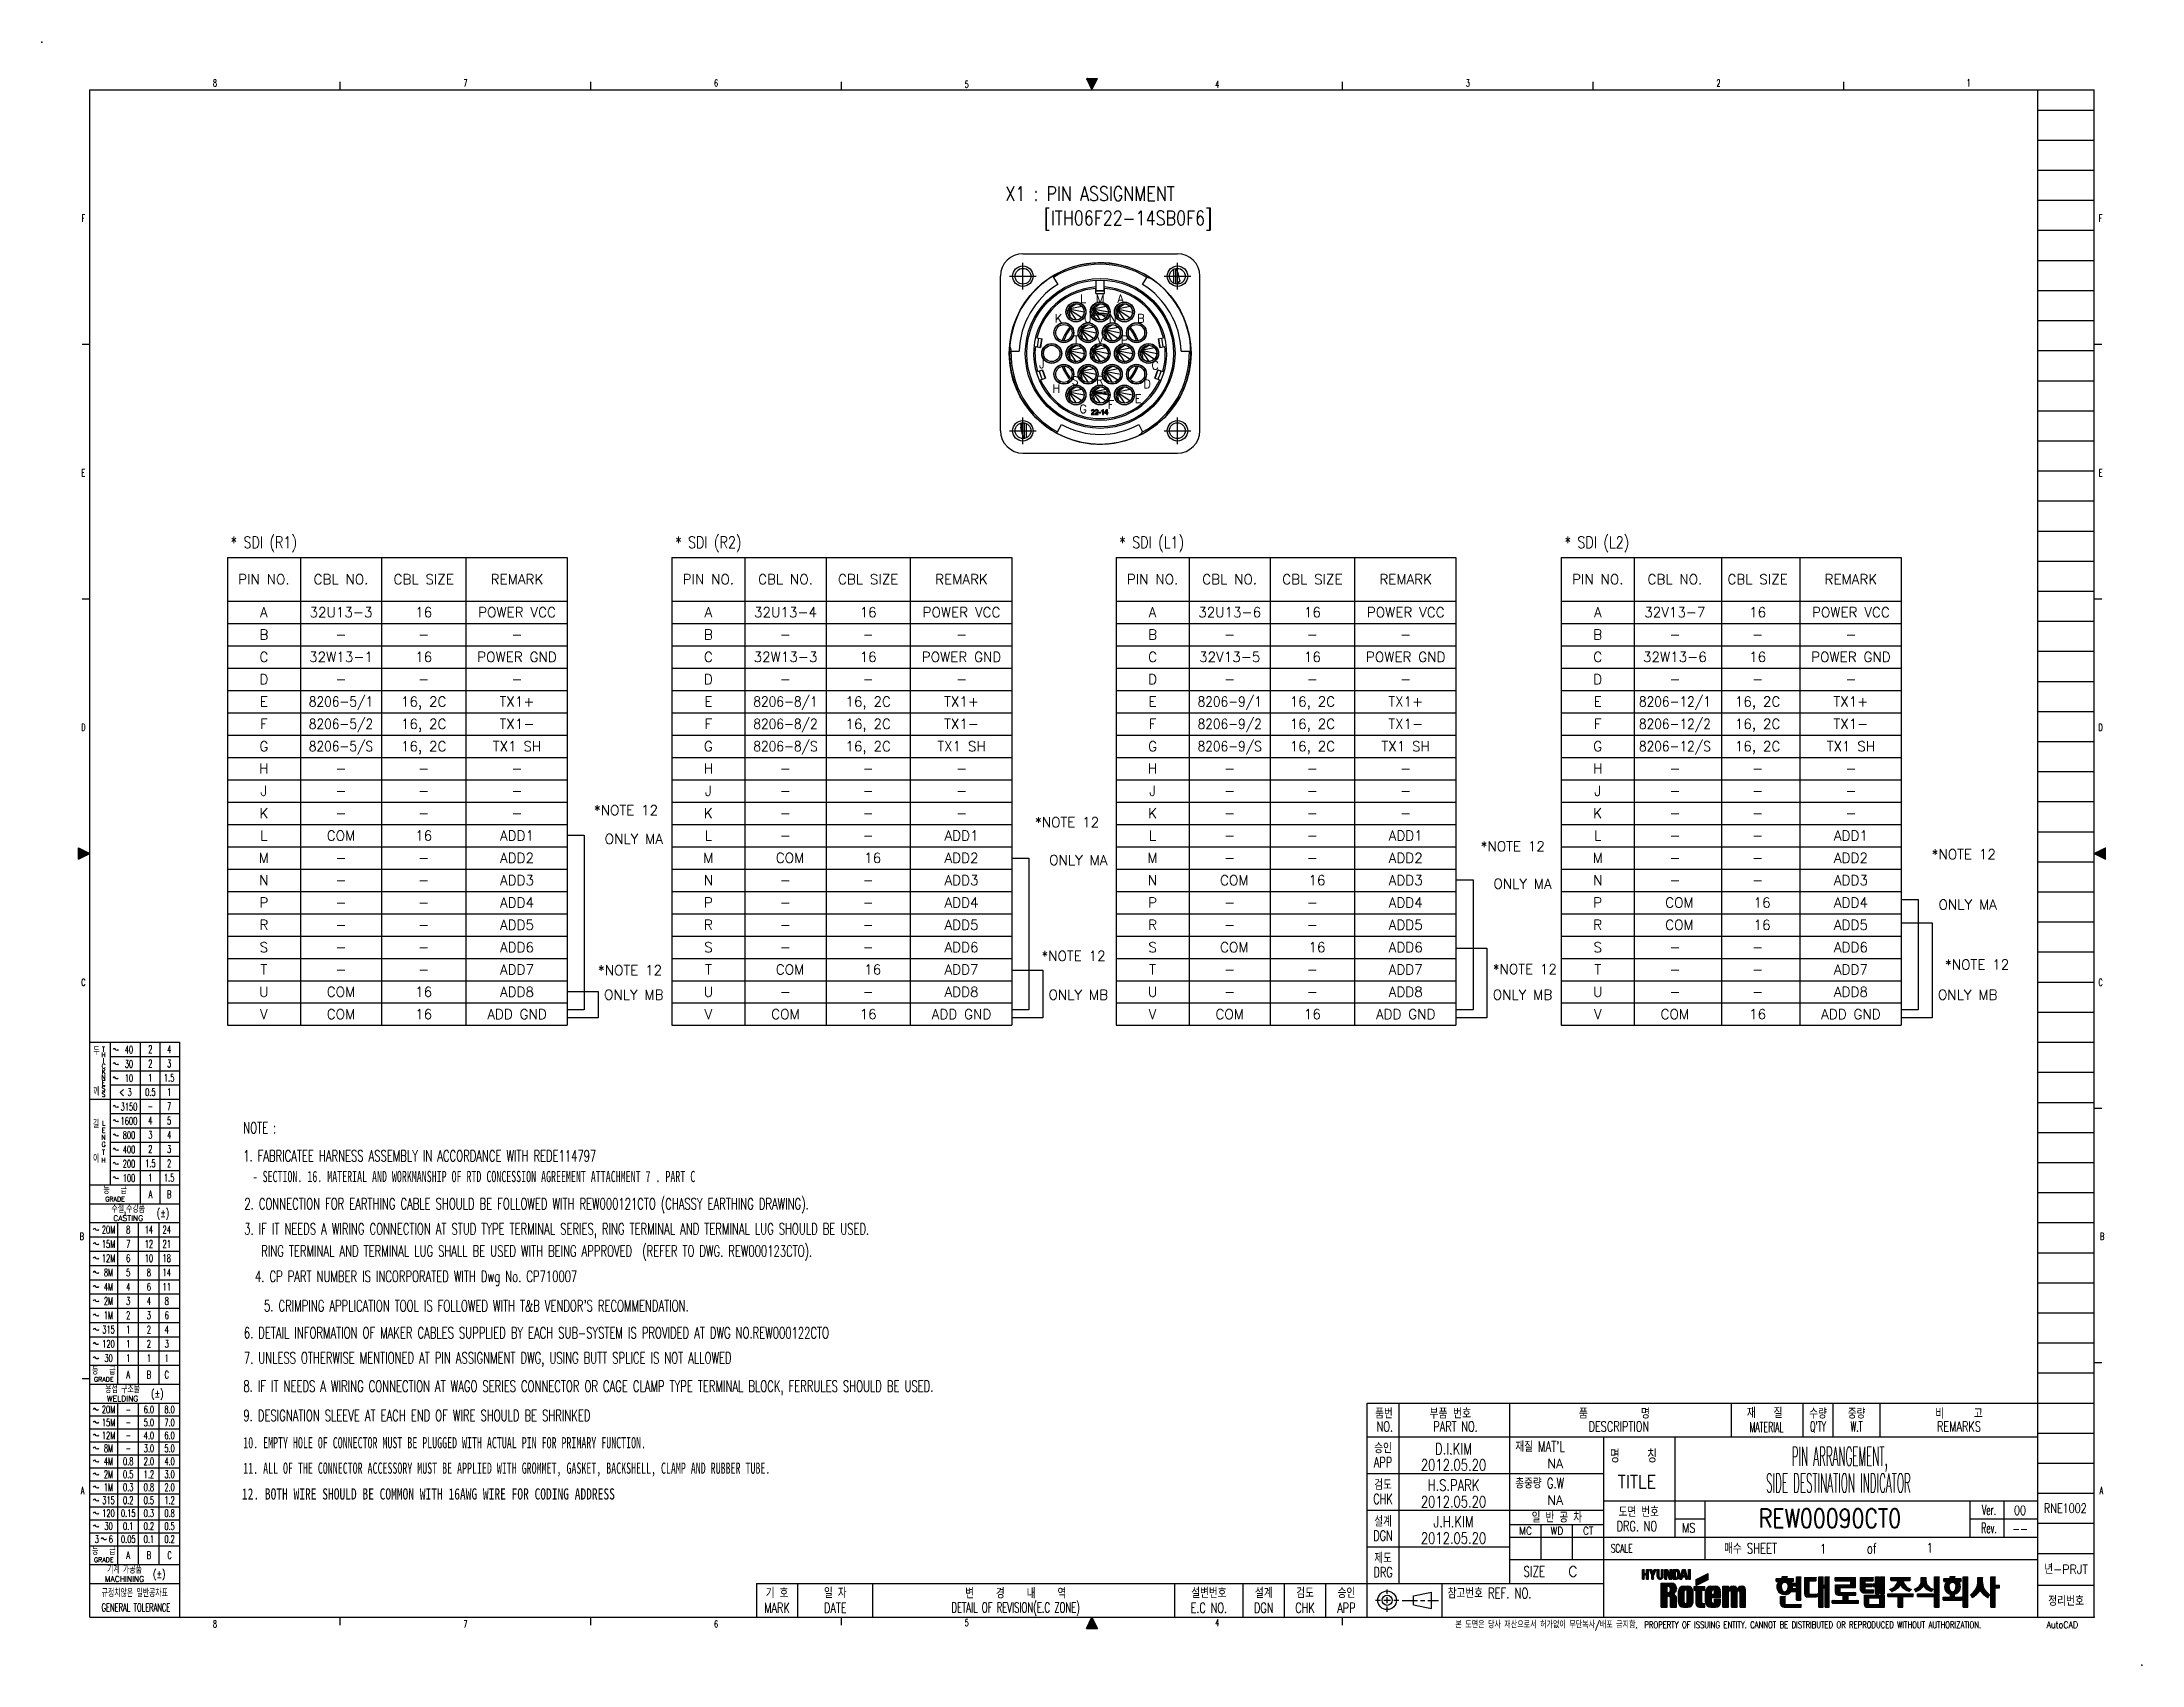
# Model space of a CAD drawing. Extents: x 260 to 819, y -886 to -454.
import ezdxf
from ezdxf.enums import TextEntityAlignment as Align

# ---------------------------------------------------------------- set-up
doc = ezdxf.new("R2010")
doc.units = 0
doc.header["$LTSCALE"] = 150
doc.header["$MEASUREMENT"] = 0
for name, pattern in [('DASHDOT', [1, 0.5, -0.25, 0, -0.25]), ('DASHED', [0.75, 0.5, -0.25]), ('PHANTOM', [3, 2.5, -0.1, 0.1, -0.1, 0.1, -0.1])]:
    doc.linetypes.add(name, pattern=pattern)
doc.layers.get('0').update_dxf_attribs({"color": 6, "linetype": 'CONTINUOUS'})
for name, color, linetype in [('1', 6, 'PHANTOM'), ('5', 4, 'CONTINUOUS'), ('현배선도', 7, 'CONTINUOUS')]:
    doc.layers.add(name, color=color, linetype=linetype)
doc.styles.add('ROMANS', font='txt', dxfattribs={"height": 0.2})
doc.styles.get("Standard").update_dxf_attribs({"font": 'romans.shx', "width": 0.8, "bigfont": 'whgtxt.shx'})

msp = doc.modelspace()

# ---------------------------------------------------------------- texts
at = {"color": 0}
for s, height, p in [('L', 2.22, (537.38, -522.1)), ('M', 2.22, (541.93, -522.1)), ('A', 2.22, (547.38, -522.1)), ('K', 2.22, (530.84, -527.32)), ('U', 2.22, (538.65, -527.32)), ('N', 2.22, (545.22, -527.32)), ('B', 2.22, (552.75, -527.32)), ('T', 2.22, (535.57, -533.08)), ('V', 2.22, (541.97, -533.08)), ('P', 2.22, (548.43, -533.08)), ('J', 2.22, (526.41, -539.48)), ('C', 2.22, (556.57, -539.82)), ('H', 2.22, (530.23, -545.99)), ('S', 2.22, (535.28, -543.86)), ('R', 2.22, (541.86, -543.8)), ('E', 2.22, (552.02, -548.7)), ('D', 2.22, (554.43, -544.76)), ('G', 2.22, (537.37, -551.4)), ('F', 2.22, (544.78, -550.27)), ('PIN NO.', 2.64, (319.4, -596.74)), ('CBL NO.', 2.64, (339.92, -596.74)), ('CBL SIZE', 2.64, (361.93, -596.74)), ('REMARK', 2.64, (386.76, -596.74)), ('PIN NO.', 2.64, (437.68, -596.74)), ('CBL NO.', 2.64, (458.2, -596.74)), ('CBL SIZE', 2.64, (480.2, -596.74)), ('REMARK', 2.64, (505.04, -596.74)), ('PIN NO.', 2.64, (555.88, -596.74)), ('CBL NO.', 2.64, (576.4, -596.74)), ('CBL SIZE', 2.64, (598.41, -596.74)), ('REMARK', 2.64, (623.24, -596.74)), ('PIN NO.', 2.64, (674.34, -596.74)), ('CBL NO.', 2.64, (694.86, -596.74)), ('CBL SIZE', 2.64, (716.87, -596.74)), ('REMARK', 2.64, (741.7, -596.74)), ('A', 2.64, (319.4, -605.52)), ('32U13-3', 2.64, (339.92, -605.52)), ('16', 2.64, (361.93, -605.52)), ('POWER VCC', 2.64, (386.76, -605.52)), ('A', 2.64, (437.68, -605.52)), ('32U13-4', 2.64, (458.2, -605.52)), ('16', 2.64, (480.2, -605.52)), ('POWER VCC', 2.64, (505.04, -605.52)), ('A', 2.64, (555.88, -605.52)), ('32U13-6', 2.64, (576.4, -605.52)), ('16', 2.64, (598.41, -605.52)), ('POWER VCC', 2.64, (623.24, -605.52)), ('A', 2.64, (674.34, -605.52)), ('32V13-7', 2.64, (694.86, -605.52)), ('16', 2.64, (716.87, -605.52)), ('POWER VCC', 2.64, (741.7, -605.52)), ('B', 2.64, (319.4, -611.46)), ('-', 2.64, (339.92, -611.46)), ('-', 2.64, (361.93, -611.46)), ('-', 2.64, (386.76, -611.46)), ('B', 2.64, (437.68, -611.46)), ('-', 2.64, (458.2, -611.46)), ('-', 2.64, (480.2, -611.46)), ('-', 2.64, (505.04, -611.46)), ('B', 2.64, (555.88, -611.46)), ('-', 2.64, (576.4, -611.46)), ('-', 2.64, (598.41, -611.46)), ('-', 2.64, (623.24, -611.46)), ('B', 2.64, (674.34, -611.46)), ('-', 2.64, (694.86, -611.46)), ('-', 2.64, (716.87, -611.46)), ('-', 2.64, (741.7, -611.46)), ('C', 2.64, (319.4, -617.4)), ('32W13-1', 2.64, (339.92, -617.4)), ('16', 2.64, (361.93, -617.4)), ('POWER GND', 2.64, (386.76, -617.4)), ('C', 2.64, (437.68, -617.4)), ('32W13-3', 2.64, (458.2, -617.4)), ('16', 2.64, (480.2, -617.4)), ('POWER GND', 2.64, (505.04, -617.4)), ('C', 2.64, (555.88, -617.4)), ('32V13-5', 2.64, (576.4, -617.4)), ('16', 2.64, (598.41, -617.4)), ('POWER GND', 2.64, (623.24, -617.4)), ('C', 2.64, (674.34, -617.4)), ('32W13-6', 2.64, (694.86, -617.4)), ('16', 2.64, (716.87, -617.4)), ('POWER GND', 2.64, (741.7, -617.4)), ('D', 2.64, (319.4, -623.34)), ('-', 2.64, (339.92, -623.34)), ('-', 2.64, (361.93, -623.34)), ('-', 2.64, (386.76, -623.34)), ('D', 2.64, (437.68, -623.34)), ('-', 2.64, (458.2, -623.34)), ('-', 2.64, (480.2, -623.34)), ('-', 2.64, (505.04, -623.34)), ('D', 2.64, (555.88, -623.34)), ('-', 2.64, (576.4, -623.34)), ('-', 2.64, (598.41, -623.34)), ('-', 2.64, (623.24, -623.34)), ('D', 2.64, (674.34, -623.34)), ('-', 2.64, (694.86, -623.34)), ('-', 2.64, (716.87, -623.34)), ('-', 2.64, (741.7, -623.34)), ('E', 2.64, (319.4, -629.28)), ('16, 2C', 2.64, (361.93, -629.28)), ('TX1+', 2.64, (386.76, -629.28)), ('E', 2.64, (437.68, -629.28)), ('16, 2C', 2.64, (480.2, -629.28)), ('TX1+', 2.64, (505.04, -629.28)), ('E', 2.64, (555.88, -629.28)), ('16, 2C', 2.64, (598.41, -629.28)), ('TX1+', 2.64, (623.24, -629.28)), ('E', 2.64, (674.34, -629.28)), ('16, 2C', 2.64, (716.87, -629.28)), ('TX1+', 2.64, (741.7, -629.28)), ('F', 2.64, (319.4, -635.22)), ('16, 2C', 2.64, (361.93, -635.22)), ('TX1-', 2.64, (386.76, -635.22)), ('F', 2.64, (437.68, -635.22)), ('16, 2C', 2.64, (480.2, -635.22)), ('TX1-', 2.64, (505.04, -635.22)), ('F', 2.64, (555.88, -635.22)), ('16, 2C', 2.64, (598.41, -635.22)), ('TX1-', 2.64, (623.24, -635.22)), ('F', 2.64, (674.34, -635.22)), ('16, 2C', 2.64, (716.87, -635.22)), ('TX1-', 2.64, (741.7, -635.22)), ('G', 2.64, (319.4, -641.16)), ('16, 2C', 2.64, (361.93, -641.16)), ('TX1 SH', 2.64, (386.76, -641.16)), ('G', 2.64, (437.68, -641.16)), ('16, 2C', 2.64, (480.2, -641.16)), ('TX1 SH', 2.64, (505.04, -641.16)), ('G', 2.64, (555.88, -641.16)), ('16, 2C', 2.64, (598.41, -641.16)), ('TX1 SH', 2.64, (623.24, -641.16)), ('G', 2.64, (674.34, -641.16)), ('16, 2C', 2.64, (716.87, -641.16)), ('TX1 SH', 2.64, (741.7, -641.16)), ('H', 2.64, (319.4, -647.1)), ('-', 2.64, (339.92, -647.1)), ('-', 2.64, (361.93, -647.1)), ('-', 2.64, (386.76, -647.1)), ('H', 2.64, (437.68, -647.1)), ('-', 2.64, (458.2, -647.1)), ('-', 2.64, (480.2, -647.1)), ('-', 2.64, (505.04, -647.1)), ('H', 2.64, (555.88, -647.1)), ('-', 2.64, (576.4, -647.1)), ('-', 2.64, (598.41, -647.1)), ('-', 2.64, (623.24, -647.1)), ('H', 2.64, (674.34, -647.1)), ('-', 2.64, (694.86, -647.1)), ('-', 2.64, (716.87, -647.1)), ('-', 2.64, (741.7, -647.1)), ('J', 2.64, (319.4, -653.04)), ('-', 2.64, (339.92, -653.04)), ('-', 2.64, (361.93, -653.04)), ('-', 2.64, (386.76, -653.04)), ('J', 2.64, (437.68, -653.04)), ('-', 2.64, (458.2, -653.04)), ('-', 2.64, (480.2, -653.04)), ('-', 2.64, (505.04, -653.04)), ('J', 2.64, (555.88, -653.04)), ('-', 2.64, (576.4, -653.04)), ('-', 2.64, (598.41, -653.04)), ('-', 2.64, (623.24, -653.04)), ('J', 2.64, (674.34, -653.04)), ('-', 2.64, (694.86, -653.04)), ('-', 2.64, (716.87, -653.04)), ('-', 2.64, (741.7, -653.04)), ('K', 2.64, (319.4, -658.98)), ('-', 2.64, (339.92, -658.98)), ('-', 2.64, (361.93, -658.98)), ('-', 2.64, (386.76, -658.98)), ('*NOTE 12', 2.64, (415.76, -658.17)), ('K', 2.64, (437.68, -658.98)), ('-', 2.64, (458.2, -658.98)), ('-', 2.64, (480.2, -658.98)), ('-', 2.64, (505.04, -658.98)), ('K', 2.64, (555.88, -658.98)), ('-', 2.64, (576.4, -658.98)), ('-', 2.64, (598.41, -658.98)), ('-', 2.64, (623.24, -658.98)), ('K', 2.64, (674.34, -658.98)), ('-', 2.64, (694.86, -658.98)), ('-', 2.64, (716.87, -658.98)), ('-', 2.64, (741.7, -658.98)), ('L', 2.64, (319.4, -664.92)), ('COM', 2.64, (339.92, -664.92)), ('16', 2.64, (361.93, -664.92)), ('ADD1', 2.64, (386.76, -664.92)), ('ONLY MA', 2.64, (417.84, -665.82)), ('L', 2.64, (437.68, -664.92)), ('ADD1', 2.64, (505.04, -664.92)), ('*NOTE 12', 2.64, (533.13, -661.37)), ('L', 2.64, (555.88, -664.92)), ('ADD1', 2.64, (623.24, -664.92)), ('L', 2.64, (674.34, -664.92)), ('ADD1', 2.64, (741.7, -664.92)), ('M', 2.64, (319.4, -670.86)), ('ADD2', 2.64, (386.76, -670.86)), ('M', 2.64, (437.68, -670.86)), ('COM', 2.64, (459.41, -670.86)), ('-', 2.64, (458.2, -664.92)), ('-', 2.64, (480.2, -664.92)), ('16', 2.64, (481.42, -670.86)), ('ADD2', 2.64, (505.04, -670.86)), ('ONLY MA', 2.64, (536.12, -671.44)), ('M', 2.64, (555.88, -670.86)), ('-', 2.64, (576.4, -664.92)), ('-', 2.64, (598.41, -664.92)), ('ADD2', 2.64, (623.24, -670.86)), ('*NOTE 12', 2.64, (651.72, -667.79)), ('M', 2.64, (674.34, -670.86)), ('-', 2.64, (694.86, -664.92)), ('-', 2.64, (716.87, -664.92)), ('ADD2', 2.64, (741.7, -670.86)), ('*NOTE 12', 2.64, (771.73, -669.9)), ('N', 2.64, (319.4, -676.8)), ('-', 2.64, (339.92, -670.86)), ('-', 2.64, (361.93, -670.86)), ('ADD3', 2.64, (386.76, -676.8)), ('N', 2.64, (437.68, -676.8)), ('ADD3', 2.64, (505.04, -676.8)), ('N', 2.64, (555.88, -676.8)), ('COM', 2.64, (577.62, -676.8)), ('-', 2.64, (576.4, -670.86)), ('-', 2.64, (598.41, -670.86)), ('16', 2.64, (599.62, -676.8)), ('ADD3', 2.64, (623.24, -676.8)), ('N', 2.64, (674.34, -676.8)), ('-', 2.64, (694.86, -670.86)), ('-', 2.64, (716.87, -670.86)), ('ADD3', 2.64, (741.7, -676.8)), ('P', 2.64, (319.4, -682.74)), ('-', 2.64, (339.92, -676.8)), ('-', 2.64, (361.93, -676.8)), ('ADD4', 2.64, (386.76, -682.74)), ('P', 2.64, (437.68, -682.74)), ('-', 2.64, (458.2, -676.8)), ('-', 2.64, (480.2, -676.8)), ('ADD4', 2.64, (505.04, -682.74)), ('P', 2.64, (555.88, -682.74)), ('ADD4', 2.64, (623.24, -682.74)), ('ONLY MA', 2.64, (654.32, -677.75)), ('P', 2.64, (674.34, -682.74)), ('COM', 2.64, (696.08, -682.74)), ('-', 2.64, (694.86, -676.8)), ('-', 2.64, (716.87, -676.8)), ('16', 2.64, (718.08, -682.74)), ('ADD4', 2.64, (741.7, -682.74)), ('-', 2.64, (339.92, -682.74)), ('-', 2.64, (361.93, -682.74)), ('-', 2.64, (458.2, -682.74)), ('-', 2.64, (480.2, -682.74)), ('-', 2.64, (576.4, -682.74)), ('-', 2.64, (598.41, -682.74)), ('ONLY MA', 2.64, (772.78, -683.28)), ('R', 2.64, (319.4, -688.68)), ('-', 2.64, (339.92, -688.68)), ('-', 2.64, (361.93, -688.68)), ('ADD5', 2.64, (386.76, -688.68)), ('R', 2.64, (437.68, -688.68)), ('-', 2.64, (458.2, -688.68)), ('-', 2.64, (480.2, -688.68)), ('ADD5', 2.64, (505.04, -688.68)), ('R', 2.64, (555.88, -688.68)), ('-', 2.64, (576.4, -688.68)), ('-', 2.64, (598.41, -688.68)), ('ADD5', 2.64, (623.24, -688.68)), ('R', 2.64, (674.34, -688.68)), ('COM', 2.64, (696.08, -688.68)), ('16', 2.64, (718.08, -688.68)), ('ADD5', 2.64, (741.7, -688.68)), ('S', 2.64, (319.4, -694.62)), ('-', 2.64, (339.92, -694.62)), ('-', 2.64, (361.93, -694.62)), ('ADD6', 2.64, (386.76, -694.62)), ('S', 2.64, (437.68, -694.62)), ('-', 2.64, (458.2, -694.62)), ('-', 2.64, (480.2, -694.62)), ('ADD6', 2.64, (505.04, -694.62)), ('*NOTE 12', 2.64, (534.84, -696.95)), ('S', 2.64, (555.88, -694.62)), ('COM', 2.64, (577.62, -694.62)), ('16', 2.64, (599.62, -694.62)), ('ADD6', 2.64, (623.24, -694.62)), ('S', 2.64, (674.34, -694.62)), ('-', 2.64, (694.86, -694.62)), ('-', 2.64, (716.87, -694.62)), ('ADD6', 2.64, (741.7, -694.62)), ('*NOTE 12', 2.64, (775.29, -699.26)), ('T', 2.64, (319.4, -700.56)), ('-', 2.64, (339.92, -700.56)), ('-', 2.64, (361.93, -700.56)), ('ADD7', 2.64, (386.76, -700.56)), ('*NOTE 12', 2.64, (416.82, -700.76)), ('T', 2.64, (437.68, -700.56)), ('COM', 2.64, (459.41, -700.56)), ('16', 2.64, (481.42, -700.56)), ('ADD7', 2.64, (505.04, -700.56)), ('T', 2.64, (555.88, -700.56)), ('-', 2.64, (576.4, -700.56)), ('-', 2.64, (598.41, -700.56)), ('ADD7', 2.64, (623.24, -700.56)), ('*NOTE 12', 2.64, (654.94, -700.45)), ('T', 2.64, (674.34, -700.56)), ('-', 2.64, (694.86, -700.56)), ('-', 2.64, (716.87, -700.56)), ('ADD7', 2.64, (741.7, -700.56)), ('U', 2.64, (319.4, -706.5)), ('COM', 2.64, (339.92, -706.5)), ('16', 2.64, (361.93, -706.5)), ('ADD8', 2.64, (386.76, -706.5)), ('ONLY MB', 2.64, (417.84, -707.27)), ('U', 2.64, (437.68, -706.5)), ('-', 2.64, (458.2, -706.5)), ('-', 2.64, (480.2, -706.5)), ('ADD8', 2.64, (505.04, -706.5)), ('ONLY MB', 2.64, (536.12, -707.27)), ('U', 2.64, (555.88, -706.5)), ('-', 2.64, (576.4, -706.5)), ('-', 2.64, (598.41, -706.5)), ('ADD8', 2.64, (623.24, -706.5)), ('ONLY MB', 2.64, (654.32, -707.27)), ('U', 2.64, (674.34, -706.5)), ('-', 2.64, (694.86, -706.5)), ('-', 2.64, (716.87, -706.5)), ('ADD8', 2.64, (741.7, -706.5)), ('ONLY MB', 2.64, (772.78, -707.27)), ('V', 2.64, (319.4, -712.44)), ('COM', 2.64, (339.92, -712.44)), ('16', 2.64, (361.93, -712.44)), ('ADD GND', 2.64, (386.76, -712.44)), ('V', 2.64, (437.68, -712.44)), ('COM', 2.64, (458.2, -712.44)), ('16', 2.64, (480.2, -712.44)), ('ADD GND', 2.64, (505.04, -712.44)), ('V', 2.64, (555.88, -712.44)), ('COM', 2.64, (576.4, -712.44)), ('16', 2.64, (598.41, -712.44)), ('ADD GND', 2.64, (623.24, -712.44)), ('V', 2.64, (674.34, -712.44)), ('COM', 2.64, (694.86, -712.44)), ('16', 2.64, (716.87, -712.44)), ('ADD GND', 2.64, (741.7, -712.44))]:
    msp.add_text(s, height=height, dxfattribs=at).set_placement(p, align=Align.MIDDLE_CENTER)
at = {"color": 0, "width": 0.9}
for s, p in [('8206-5/1', (339.92, -629.28)), ('8206-8/1', (458.2, -629.28)), ('8206-9/1', (576.4, -629.28)), ('8206-12/1', (694.86, -629.28)), ('8206-5/2', (339.92, -635.22)), ('8206-8/2', (458.2, -635.22)), ('8206-9/2', (576.4, -635.22)), ('8206-12/2', (694.86, -635.22)), ('8206-5/S', (339.92, -641.16)), ('8206-8/S', (458.2, -641.16)), ('8206-9/S', (576.4, -641.16)), ('8206-12/S', (694.86, -641.16))]:
    msp.add_text(s, height=2.64, dxfattribs=at).set_placement(p, align=Align.MIDDLE_CENTER)
at = {"color": 7, "width": 0.65}
for s, p in [('NOTE : ', (313.91, -742.69)), ('1. FABRICATEE HARNESS ASSEMBLY IN ACCORDANCE WITH REDE114797', (313.91, -750.14)), ('2. CONNECTION FOR EARTHING CABLE SHOULD BE FOLLOWED WITH REW000121CTO (CHASSY EARTHING DRAWING).', (314.21, -762.89)), ('3. IF IT NEEDS A WIRING CONNECTION AT STUD TYPE TERMINAL SERIES, RING TERMINAL AND TERMINAL LUG SHOULD BE USED.', (314.17, -769.58)), ('RING TERMINAL AND TERMINAL LUG SHALL BE USED WITH BEING APPROVED  (REFER TO DWG. REW000123CTO).', (318.71, -775.46)), ('6. DETAIL INFORMATION OF MAKER CABLES SUPPLIED BY EACH SUB-SYSTEM IS PROVIDED AT DWG NO.REW000122CTO', (314.07, -797.24)), ('7. UNLESS OTHERWISE MENTIONED AT PIN ASSIGNMENT DWG, USING BUTT SPLICE IS NOT ALLOWED ', (314.07, -803.9)), ('8. IF IT NEEDS A WIRING CONNECTION AT WAGO SERIES CONNECTOR OR CAGE CLAMP TYPE TERMINAL BLOCK, FERRULES SHOULD BE USED.', (313.95, -811.42)), ('9. DESIGNATION SLEEVE AT EACH END OF WIRE SHOULD BE SHRINKED', (313.95, -819.22))]:
    msp.add_text(s, height=3, dxfattribs=at).set_placement(p, align=Align.MIDDLE_LEFT)
at = {"color": 255, "linetype": 'Continuous', "width": 0.65}
for s, p in [('4. CP PART NUMBER IS INCORPORATED WITH Dwg No. CP710007', (359.92, -782.19)), ("5. CRIMPING APPLICATION TOOL IS FOLLOWED WITH T&B VENDOR'S RECOMMENDATION.", (375.94, -790.01))]:
    msp.add_text(s, height=3, dxfattribs=at).set_placement(p, align=Align.MIDDLE_CENTER)
at = {"color": 210, "linetype": 'Continuous', "width": 0.75}
for s, height, p in [('D.I.KIM', 3, (635.96, -828.07)), ('2012.05.20', 3, (635.96, -832.37)), ('H.S.PARK', 3, (635.96, -837.77)), ('2012.05.20', 3, (635.96, -842.17)), ('00', 2.5, (786.71, -844.47)), ('RNE1002', 2.5, (798.76, -843.89)), ('J.H.KIM', 3, (635.96, -847.47)), ('MS', 2.5, (698.55, -849.09)), ('2012.05.20', 3, (635.96, -851.87)), ('--', 2.5, (786.71, -849.37))]:
    msp.add_text(s, height=height, dxfattribs=at).set_placement(p, align=Align.MIDDLE_CENTER)
at = {"color": 6}
for p in [(663.01, -831.98), (663.01, -841.73)]:
    msp.add_text('NA', height=2.449, dxfattribs=at).set_placement(p, align=Align.MIDDLE_CENTER)
at = {"color": 90, "linetype": 'Continuous', "width": 0.4}
for s, p in [('PIN ARRANGEMENT,', (738.73, -830.08)), ('SIDE DESTINATION INDICATOR', (738.38, -837.16))]:
    msp.add_text(s, height=5, dxfattribs=at).set_placement(p, align=Align.MIDDLE_CENTER)
at = {"layer": '5', "color": 3, "width": 0.8}
msp.add_text('REW00090CT0', height=5, dxfattribs=at).set_placement((717.18, -846.56), align=Align.MIDDLE_LEFT)
at = {"layer": '5', "color": 4, "width": 0.8}
for p in [(733.45, -854.71), (761.82, -854.41)]:
    msp.add_text('1', height=2.5, dxfattribs=at).set_placement(p, align=Align.MIDDLE_LEFT)
at = {"layer": '현배선도', "color": 4, "width": 0.8}
for s, height, p in [('X1 : PIN ASSIGNMENT', 3.8749, (516.74, -496.08)), ('[ITH06F22-14SB0F6]', 3.8749, (526.93, -502.57)), ('* SDI (R1)', 3.1, (310.58, -588.46)), ('* SDI (R2)', 3.1, (428.86, -588.46)), ('* SDI (L1)', 3.1, (547.06, -588.46)), ('* SDI (L2)', 3.1, (665.52, -588.46))]:
    msp.add_text(s, height=height, dxfattribs=at).set_placement(p)
at = {"layer": '현배선도', "color": 0, "linetype": 'DASHED', "ltscale": 0.05, "style": 'ROMANS'}
for s, width, p in [('   - SECTION. 16. MATERIAL AND WORKMANSHIP OF RTD CONCESSION AGREEMENT ATTACHMENT 7 . PART C ', 0.65, (312.45, -755.63)), ('10. EMPTY HOLE OF CONNECTOR MUST BE PLUGGED WITH ACTUAL PIN FOR PRIMARY FUNCTION.', 0.65, (313.91, -826.46)), ('11. ALL OF THE CONNECTOR ACCESSORY MUST BE APPLIED WITH GROMMET, GASKET, BACKSHELL, CLAMP AND RUBBER TUBE.', 0.65, (313.91, -833.23)), ('12. BOTH WIRE SHOULD BE COMMON WITH 16AWG WIRE FOR CODING ADDRESS', 0.75, (313.56, -840.09))]:
    msp.add_text(s, height=2.9925, dxfattribs=dict(at, width=width)).set_placement(p, align=Align.MIDDLE_LEFT)

# ---------------------------------------------------------------- blocks, each defined once
blk = doc.blocks.new('*H0')
at = {"color": 2, "linetype": 'Continuous'}
for p, q in [((0.33, 203.03), (0.11, 203.25)), ((0.9, 202.75), (0.3, 203.35)), ((1.47, 202.46), (0.49, 203.44)), ((2.04, 202.18), (0.67, 203.54)), ((2.61, 201.89), (0.86, 203.63)), ((3.02, 201.76), (1.05, 203.73)), ((3.02, 202.04), (1.24, 203.82)), ((3.02, 202.32), (1.43, 203.92)), ((3.02, 202.61), (1.61, 204.01)), ((3.02, 202.89), (1.8, 204.11)), ((3.02, 203.17), (1.99, 204.2)), ((3.02, 203.46), (2.18, 204.3)), ((3.02, 203.74), (2.37, 204.39)), ((3.02, 204.02), (2.55, 204.49)), ((3.02, 204.3), (2.74, 204.58)), ((3.02, 204.59), (2.93, 204.68))]:
    blk.add_line(p, q, dxfattribs=at)
blk = doc.blocks.new('*H1')
at = {"color": 2, "linetype": 'Continuous'}
for p, q in [((0.24, 203.32), (0.08, 203.16)), ((0.81, 203.61), (0.27, 203.07)), ((1.38, 203.89), (0.46, 202.97)), ((1.95, 204.18), (0.64, 202.88)), ((2.52, 204.47), (0.83, 202.78)), ((3.02, 204.69), (1.02, 202.69)), ((3.02, 204.4), (1.21, 202.59)), ((3.02, 204.12), (1.4, 202.5)), ((3.02, 203.84), (1.58, 202.4)), ((3.02, 203.56), (1.77, 202.31)), ((3.02, 203.27), (1.96, 202.21)), ((3.02, 202.99), (2.15, 202.12)), ((3.02, 202.71), (2.34, 202.02)), ((3.02, 202.42), (2.53, 201.93)), ((3.02, 202.14), (2.71, 201.84)), ((3.02, 201.86), (2.9, 201.74))]:
    blk.add_line(p, q, dxfattribs=at)
blk = doc.blocks.new('*H2')
at = {"color": 2, "linetype": 'Continuous'}
for p, q in [((-266.22, 407.36), (-268.12, 409.25)), ((-266.13, 407.55), (-268, 409.42)), ((-266.32, 407.17), (-267.84, 408.69)), ((-266.04, 407.74), (-267.72, 409.42)), ((-266.41, 406.98), (-267.56, 408.13)), ((-265.94, 407.93), (-267.44, 409.42)), ((-265.85, 408.12), (-267.15, 409.42)), ((-265.75, 408.31), (-266.87, 409.42)), ((-265.66, 408.5), (-266.59, 409.42)), ((-265.57, 408.69), (-266.31, 409.42)), ((-265.47, 408.87), (-266.02, 409.42)), ((-265.38, 409.06), (-265.74, 409.42)), ((-265.29, 409.25), (-265.46, 409.42)), ((-266.5, 406.79), (-267.28, 407.57)), ((-266.6, 406.61), (-267, 407.01)), ((-266.69, 406.42), (-266.72, 406.45))]:
    blk.add_line(p, q, dxfattribs=at)
blk = doc.blocks.new('*H3')
at = {"color": 2, "linetype": 'Continuous'}
for p, q in [((-267.98, 409.42), (-268.13, 409.28)), ((-267.7, 409.42), (-268.03, 409.09)), ((-267.42, 409.42), (-267.94, 408.9)), ((-267.13, 409.42), (-267.85, 408.71)), ((-266.85, 409.42), (-267.75, 408.52)), ((-266.57, 409.42), (-267.66, 408.33)), ((-266.29, 409.42), (-267.57, 408.15)), ((-266, 409.42), (-267.47, 407.96)), ((-265.72, 409.42), (-267.38, 407.77)), ((-265.44, 409.42), (-267.28, 407.58)), ((-265.25, 409.33), (-267.19, 407.39)), ((-265.52, 408.77), (-267.1, 407.2)), ((-265.8, 408.21), (-267, 407.01)), ((-266.08, 407.65), (-266.91, 406.82)), ((-266.36, 407.09), (-266.82, 406.63)), ((-266.64, 406.53), (-266.72, 406.44))]:
    blk.add_line(p, q, dxfattribs=at)
blk = doc.blocks.new('*H4')
at = {"color": 2, "linetype": 'Continuous'}
for p, q in [((-267.94, -3.02), (-268.11, -2.85)), ((-267.66, -3.02), (-268.02, -2.66)), ((-267.37, -3.02), (-267.93, -2.47)), ((-267.09, -3.02), (-267.83, -2.28)), ((-266.81, -3.02), (-267.74, -2.09)), ((-266.52, -3.02), (-267.64, -1.9)), ((-266.24, -3.02), (-267.55, -1.72)), ((-265.96, -3.02), (-267.46, -1.53)), ((-265.68, -3.02), (-267.36, -1.34)), ((-265.39, -3.02), (-267.27, -1.15)), ((-265.29, -2.85), (-267.18, -0.96)), ((-265.57, -2.28), (-267.08, -0.77)), ((-265.85, -1.72), (-266.99, -0.58)), ((-266.12, -1.16), (-266.89, -0.39)), ((-266.4, -0.6), (-266.8, -0.2)), ((-266.68, -0.04), (-266.71, -0.01))]:
    blk.add_line(p, q, dxfattribs=at)
blk = doc.blocks.new('*H5')
at = {"color": 2, "linetype": 'Continuous'}
for p, q in [((-266.24, -0.93), (-268.07, -2.77)), ((-266.14, -1.12), (-268.05, -3.02)), ((-266.33, -0.74), (-267.79, -2.2)), ((-266.05, -1.31), (-267.77, -3.02)), ((-266.43, -0.55), (-267.51, -1.64)), ((-265.96, -1.5), (-267.48, -3.02)), ((-266.52, -0.36), (-267.24, -1.08)), ((-265.86, -1.69), (-267.2, -3.02)), ((-266.61, -0.18), (-266.96, -0.52)), ((-265.77, -1.88), (-266.92, -3.02)), ((-265.68, -2.07), (-266.63, -3.02)), ((-265.58, -2.26), (-266.35, -3.02)), ((-265.49, -2.44), (-266.07, -3.02)), ((-265.39, -2.63), (-265.79, -3.02)), ((-265.3, -2.82), (-265.5, -3.02)), ((-265.21, -3.01), (-265.22, -3.02))]:
    blk.add_line(p, q, dxfattribs=at)
blk = doc.blocks.new('*H6')
at = {"color": 2, "linetype": 'Continuous'}
for p, q in [((-534.45, 202.67), (-536.42, 204.65)), ((-534.64, 202.58), (-536.42, 204.36)), ((-534.82, 202.48), (-536.42, 204.08)), ((-535.01, 202.39), (-536.42, 203.8)), ((-535.2, 202.29), (-536.42, 203.51)), ((-535.39, 202.2), (-536.42, 203.23)), ((-535.58, 202.11), (-536.42, 202.95)), ((-535.77, 202.01), (-536.42, 202.67)), ((-535.95, 201.92), (-536.42, 202.38)), ((-536.14, 201.82), (-536.42, 202.1)), ((-536.33, 201.73), (-536.42, 201.82)), ((-534.26, 202.77), (-536, 204.51)), ((-534.07, 202.86), (-535.43, 204.22)), ((-533.88, 202.96), (-534.86, 203.94)), ((-533.69, 203.05), (-534.29, 203.65)), ((-533.51, 203.15), (-533.72, 203.36))]:
    blk.add_line(p, q, dxfattribs=at)
blk = doc.blocks.new('*H7')
at = {"color": 2, "linetype": 'Continuous'}
for p, q in [((-536.36, 204.69), (-536.42, 204.63)), ((-536.17, 204.6), (-536.42, 204.35)), ((-535.98, 204.5), (-536.42, 204.06)), ((-535.79, 204.41), (-536.42, 203.78)), ((-535.61, 204.31), (-536.42, 203.5)), ((-535.42, 204.22), (-536.42, 203.21)), ((-535.23, 204.12), (-536.42, 202.93)), ((-535.04, 204.03), (-536.42, 202.65)), ((-534.85, 203.93), (-536.42, 202.37)), ((-534.67, 203.84), (-536.42, 202.08)), ((-534.48, 203.74), (-536.42, 201.8)), ((-534.29, 203.65), (-536.09, 201.85)), ((-534.1, 203.55), (-535.52, 202.13)), ((-533.91, 203.46), (-534.95, 202.42)), ((-533.72, 203.36), (-534.38, 202.71)), ((-533.54, 203.27), (-533.81, 202.99))]:
    blk.add_line(p, q, dxfattribs=at)
blk = doc.blocks.new('*H9')
at = {"color": 2, "linetype": 'Continuous'}
for p, q in [((-113.62, 7.27), (-115.23, 8.88)), ((-113.62, 6.99), (-115.23, 8.6)), ((-113.62, 6.7), (-115.23, 8.31)), ((-111.21, 4.01), (-115.23, 8.03)), ((-112.94, 5.46), (-115.23, 7.75)), ((-113.39, 5.63), (-115.23, 7.47)), ((-113.62, 5.57), (-115.23, 7.18)), ((-113.62, 5.29), (-115.23, 6.9)), ((-113.62, 5.01), (-115.23, 6.62)), ((-113.62, 4.72), (-115.23, 6.33)), ((-113.62, 4.44), (-115.23, 6.05)), ((-113.62, 4.16), (-115.23, 5.77)), ((-113.62, 7.55), (-115.17, 9.1)), ((-113.62, 7.84), (-114.89, 9.1)), ((-113.62, 8.12), (-114.6, 9.1)), ((-113.45, 8.23), (-114.32, 9.1)), ((-111.53, 6.6), (-114.04, 9.1)), ((-111.4, 6.75), (-113.76, 9.1)), ((-111.3, 6.93), (-113.47, 9.1)), ((-111.21, 4.29), (-113.46, 6.54)), ((-111.21, 4.57), (-113.22, 6.59)), ((-111.21, 7.13), (-113.19, 9.1)), ((-111.21, 4.86), (-113.05, 6.7)), ((-111.17, 7.37), (-112.91, 9.1)), ((-112.25, 6.18), (-112.91, 6.85)), ((-112.03, 6.25), (-112.81, 7.03)), ((-111.67, 6.46), (-112.77, 7.56)), ((-111.84, 6.34), (-112.76, 7.26)), ((-111.15, 7.63), (-112.62, 9.1)), ((-111.18, 7.95), (-112.31, 9.08)), ((-111.21, 5.14), (-112.21, 6.14)), ((-111.33, 8.37), (-111.88, 8.92)), ((-111.28, 5.49), (-111.8, 6.02)), ((-113.62, 3.88), (-115.23, 5.49)), ((-113.62, 3.59), (-115.23, 5.2)), ((-113.62, 3.31), (-115.23, 4.92)), ((-113.62, 3.03), (-115.23, 4.64)), ((-113.62, 2.74), (-115.23, 4.35)), ((-113.82, 2.67), (-115.23, 4.07)), ((-114.11, 2.67), (-115.23, 3.79)), ((-114.39, 2.67), (-115.23, 3.51)), ((-114.67, 2.67), (-115.23, 3.22)), ((-114.96, 2.67), (-115.23, 2.94)), ((-111.21, 3.73), (-112.93, 5.45)), ((-111.21, 3.44), (-112.76, 5)), ((-111.21, 3.16), (-112.76, 4.71)), ((-111.21, 2.88), (-112.76, 4.43)), ((-111.28, 2.67), (-112.76, 4.15)), ((-111.56, 2.67), (-112.76, 3.87)), ((-111.84, 2.67), (-112.76, 3.58)), ((-112.13, 2.67), (-112.76, 3.3)), ((-112.41, 2.67), (-112.76, 3.02)), ((-112.69, 2.67), (-112.76, 2.73))]:
    blk.add_line(p, q, dxfattribs=at)
blk = doc.blocks.new('*H10')
at = {"color": 2, "linetype": 'Continuous'}
for p, q in [((-115.06, 9.1), (-115.23, 8.94)), ((-114.78, 9.1), (-115.23, 8.66)), ((-114.5, 9.1), (-115.23, 8.37)), ((-114.21, 9.1), (-115.23, 8.09)), ((-113.93, 9.1), (-115.23, 7.81)), ((-113.65, 9.1), (-115.23, 7.53)), ((-113.37, 9.1), (-115.23, 7.24)), ((-113.08, 9.1), (-115.23, 6.96)), ((-112.8, 9.1), (-115.23, 6.68)), ((-111.31, 8.33), (-115.23, 4.41)), ((-111.22, 8.14), (-115.23, 4.13)), ((-113.62, 8), (-115.23, 6.39)), ((-113.62, 7.72), (-115.23, 6.11)), ((-113.62, 7.44), (-115.23, 5.83)), ((-113.62, 7.15), (-115.23, 5.55)), ((-113.62, 6.87), (-115.23, 5.26)), ((-113.62, 6.59), (-115.23, 4.98)), ((-113.37, 6.56), (-115.23, 4.7)), ((-111.18, 7.9), (-113.45, 5.63)), ((-112.52, 9.1), (-113.4, 8.22)), ((-111.15, 7.65), (-113.2, 5.6)), ((-112.27, 9.07), (-113.18, 8.16)), ((-112.04, 9.01), (-113.01, 8.05)), ((-111.18, 7.33), (-113.01, 5.5)), ((-111.86, 8.91), (-112.89, 7.89)), ((-112.1, 6.12), (-112.87, 5.36)), ((-111.68, 8.81), (-112.8, 7.69)), ((-111.41, 8.52), (-112.79, 7.14)), ((-111.89, 6.06), (-112.79, 5.16)), ((-111.54, 8.66), (-112.76, 7.45)), ((-111.69, 5.97), (-112.76, 4.9)), ((-111.54, 5.84), (-112.76, 4.62)), ((-111.4, 5.7), (-112.76, 4.34)), ((-111.3, 6.92), (-111.96, 6.27)), ((-113.62, 5.46), (-115.23, 3.85)), ((-113.62, 5.17), (-115.23, 3.57)), ((-113.62, 4.89), (-115.23, 3.28)), ((-113.62, 4.61), (-115.23, 3)), ((-113.62, 4.33), (-115.23, 2.72)), ((-113.62, 4.04), (-115, 2.67)), ((-113.62, 3.76), (-114.71, 2.67)), ((-113.62, 3.48), (-114.43, 2.67)), ((-113.62, 3.19), (-114.15, 2.67)), ((-113.62, 2.91), (-113.86, 2.67)), ((-111.29, 5.52), (-112.76, 4.05)), ((-111.21, 5.32), (-112.76, 3.77)), ((-111.21, 5.04), (-112.76, 3.49)), ((-111.21, 4.76), (-112.76, 3.2)), ((-111.21, 4.48), (-112.76, 2.92)), ((-111.21, 4.19), (-112.73, 2.67)), ((-111.21, 3.91), (-112.45, 2.67)), ((-111.21, 3.63), (-112.17, 2.67)), ((-111.21, 3.35), (-111.88, 2.67)), ((-111.21, 3.06), (-111.6, 2.67)), ((-111.21, 2.78), (-111.32, 2.67))]:
    blk.add_line(p, q, dxfattribs=at)
blk = doc.blocks.new('*H11')
at = {"color": 2, "linetype": 'Continuous'}
for p, q in [((-109.11, 5.3), (-110.67, 6.87)), ((-109.11, 5.02), (-110.67, 6.58)), ((-109.11, 4.74), (-110.67, 6.3)), ((-109.11, 4.46), (-110.67, 6.02)), ((-109.11, 4.17), (-110.67, 5.73)), ((-109.11, 5.59), (-110.63, 7.11)), ((-109.11, 5.87), (-110.58, 7.34)), ((-109.11, 6.15), (-110.48, 7.53)), ((-109.11, 6.44), (-110.38, 7.71)), ((-109.11, 6.72), (-110.24, 7.85)), ((-109.09, 6.99), (-110.1, 7.99)), ((-109, 7.17), (-109.92, 8.09)), ((-108.82, 7.28), (-109.73, 8.19)), ((-108.51, 7.25), (-109.49, 8.23)), ((-106.75, 5.78), (-109.24, 8.27)), ((-106.75, 6.06), (-108.96, 8.27)), ((-106.75, 6.34), (-108.68, 8.27)), ((-106.75, 6.63), (-108.39, 8.27)), ((-106.75, 5.49), (-108.36, 7.1)), ((-106.75, 5.21), (-108.31, 6.77)), ((-106.75, 4.93), (-108.31, 6.49)), ((-106.75, 4.65), (-108.31, 6.21)), ((-106.75, 4.36), (-108.31, 5.92)), ((-106.75, 4.08), (-108.31, 5.64)), ((-106.76, 6.92), (-108.1, 8.26)), ((-106.81, 7.25), (-107.77, 8.21)), ((-109.06, 3.85), (-110.67, 5.45)), ((-108.17, 2.67), (-110.67, 5.17)), ((-108.45, 2.67), (-110.67, 4.89)), ((-108.73, 2.67), (-110.67, 4.6)), ((-109.02, 2.67), (-110.67, 4.32)), ((-109.3, 2.67), (-110.66, 4.03)), ((-109.64, 2.72), (-110.61, 3.7)), ((-107.92, 2.7), (-108.89, 3.68)), ((-107.69, 2.75), (-108.59, 3.66)), ((-107.5, 2.85), (-108.42, 3.77)), ((-107.31, 2.95), (-108.33, 3.96)), ((-106.79, 3.83), (-108.31, 5.36)), ((-106.84, 3.6), (-108.31, 5.08)), ((-106.93, 3.41), (-108.31, 4.79)), ((-107.03, 3.23), (-108.31, 4.51)), ((-107.17, 3.09), (-108.31, 4.23))]:
    blk.add_line(p, q, dxfattribs=at)
blk = doc.blocks.new('*H12')
at = {"color": 2, "linetype": 'Continuous'}
for p, q in [((-109.11, 8.27), (-110.67, 6.71)), ((-108.83, 8.27), (-110.67, 6.43)), ((-108.55, 8.27), (-110.67, 6.15)), ((-108.26, 8.27), (-110.67, 5.86)), ((-108, 8.24), (-110.67, 5.58)), ((-109.11, 6.86), (-110.67, 5.3)), ((-109.11, 6.58), (-110.67, 5.01)), ((-109.11, 6.29), (-110.67, 4.73)), ((-109.11, 6.01), (-110.67, 4.45)), ((-109.11, 5.73), (-110.67, 4.17)), ((-109.42, 8.24), (-110.65, 7.02)), ((-109.79, 8.16), (-110.56, 7.39)), ((-107.76, 8.21), (-108.67, 7.3)), ((-107.56, 8.12), (-108.47, 7.22)), ((-107.37, 8.03), (-108.35, 7.05)), ((-107.22, 7.9), (-108.31, 6.8)), ((-107.08, 7.75), (-108.31, 6.52)), ((-106.96, 7.59), (-108.31, 6.24)), ((-106.87, 7.4), (-108.31, 5.96)), ((-106.8, 7.18), (-108.31, 5.67)), ((-106.76, 6.94), (-108.31, 5.39)), ((-106.75, 6.67), (-108.31, 5.11)), ((-106.75, 6.38), (-108.31, 4.82)), ((-106.75, 6.1), (-108.31, 4.54)), ((-106.75, 5.82), (-108.31, 4.26)), ((-109.11, 5.44), (-110.64, 3.91)), ((-109.11, 5.16), (-110.61, 3.66)), ((-109.11, 4.88), (-110.52, 3.47)), ((-109.11, 4.6), (-110.42, 3.28)), ((-109.11, 4.31), (-110.29, 3.13)), ((-109.11, 4.03), (-110.15, 2.99)), ((-109.05, 3.81), (-109.98, 2.87)), ((-108.9, 3.68), (-109.79, 2.78)), ((-108.64, 3.64), (-109.57, 2.71)), ((-106.75, 5.25), (-109.33, 2.68)), ((-106.75, 4.97), (-109.06, 2.67)), ((-106.75, 4.69), (-108.77, 2.67)), ((-106.75, 4.41), (-108.49, 2.67)), ((-106.75, 5.54), (-108.33, 3.96)), ((-106.75, 4.12), (-108.21, 2.67)), ((-106.79, 3.8), (-107.88, 2.71)), ((-106.97, 3.34), (-107.43, 2.88))]:
    blk.add_line(p, q, dxfattribs=at)
blk = doc.blocks.new('*H13')
at = {"color": 2, "linetype": 'Continuous'}
for p, q in [((-104.39, 5.96), (-106.48, 8.05)), ((-104.39, 5.68), (-106.48, 7.77)), ((-106.17, 7.17), (-106.48, 7.49)), ((-106.45, 7.17), (-106.48, 7.21)), ((-104.39, 6.25), (-106.34, 8.19)), ((-104.39, 6.53), (-106.06, 8.19)), ((-104.39, 5.4), (-105.95, 6.95)), ((-104.39, 5.11), (-105.95, 6.67)), ((-104.39, 4.83), (-105.95, 6.39)), ((-104.39, 4.55), (-105.95, 6.1)), ((-104.39, 4.27), (-105.95, 5.82)), ((-104.39, 6.81), (-105.77, 8.19)), ((-104.39, 7.09), (-105.49, 8.19)), ((-104.19, 7.17), (-105.21, 8.19)), ((-103.91, 7.17), (-104.92, 8.19)), ((-103.64, 7.19), (-104.64, 8.19)), ((-103.64, 7.47), (-104.36, 8.19)), ((-103.64, 7.76), (-104.08, 8.19)), ((-103.64, 8.04), (-103.79, 8.19)), ((-104.39, 3.98), (-105.95, 5.54)), ((-103.64, 2.95), (-105.95, 5.26)), ((-103.64, 2.67), (-105.95, 4.97)), ((-103.92, 2.67), (-105.95, 4.69)), ((-104.21, 2.67), (-105.95, 4.41)), ((-104.49, 2.67), (-105.95, 4.12)), ((-104.77, 2.67), (-105.95, 3.84)), ((-105.06, 2.67), (-105.95, 3.56)), ((-105.4, 2.73), (-105.89, 3.21)), ((-103.64, 3.23), (-104.04, 3.63)), ((-103.64, 3.51), (-103.76, 3.63))]:
    blk.add_line(p, q, dxfattribs=at)
blk = doc.blocks.new('*H14')
at = {"color": 2, "linetype": 'Continuous'}
for p, q in [((-106.36, 8.19), (-106.48, 8.07)), ((-106.08, 8.19), (-106.48, 7.78)), ((-105.79, 8.19), (-106.48, 7.5)), ((-105.51, 8.19), (-106.48, 7.22)), ((-105.23, 8.19), (-106.25, 7.17)), ((-104.94, 8.19), (-105.96, 7.17)), ((-104.66, 8.19), (-105.95, 6.91)), ((-104.38, 8.19), (-105.95, 6.62)), ((-104.1, 8.19), (-105.95, 6.34)), ((-103.81, 8.19), (-105.95, 6.06)), ((-103.64, 8.08), (-105.95, 5.78)), ((-104.39, 7.05), (-105.95, 5.49)), ((-104.39, 6.77), (-105.95, 5.21)), ((-104.39, 6.48), (-105.95, 4.93)), ((-104.39, 6.2), (-105.95, 4.64)), ((-104.39, 5.92), (-105.95, 4.36)), ((-104.39, 5.63), (-105.95, 4.08)), ((-103.64, 7.8), (-104.27, 7.17)), ((-103.64, 7.52), (-103.98, 7.17)), ((-103.64, 7.23), (-103.7, 7.17)), ((-104.39, 5.35), (-105.95, 3.8)), ((-104.39, 5.07), (-105.95, 3.51)), ((-104.39, 4.79), (-105.9, 3.28)), ((-104.39, 4.5), (-105.81, 3.09)), ((-104.39, 4.22), (-105.69, 2.92)), ((-104.39, 3.94), (-105.52, 2.8)), ((-104.3, 3.75), (-105.33, 2.71)), ((-104.12, 3.65), (-105.1, 2.67)), ((-103.85, 3.63), (-104.81, 2.67)), ((-103.64, 3.56), (-104.53, 2.67)), ((-103.64, 3.27), (-104.25, 2.67)), ((-103.64, 2.99), (-103.97, 2.67)), ((-103.64, 2.71), (-103.68, 2.67))]:
    blk.add_line(p, q, dxfattribs=at)
blk = doc.blocks.new('*H15')
at = {"color": 2, "linetype": 'Continuous'}
for p, q in [((-101.83, 5.1), (-103.43, 6.69)), ((-101.83, 4.81), (-103.43, 6.41)), ((-101.83, 4.53), (-103.43, 6.13)), ((-101.83, 4.25), (-103.43, 5.85)), ((-101.73, 5.28), (-103.41, 6.96)), ((-101.45, 5.28), (-103.37, 7.21)), ((-101.17, 5.28), (-103.3, 7.42)), ((-101.83, 6.23), (-103.2, 7.6)), ((-101.83, 6.51), (-103.09, 7.77)), ((-101.83, 6.79), (-102.94, 7.91)), ((-101.8, 7.04), (-102.79, 8.03)), ((-101.68, 7.21), (-102.6, 8.13)), ((-101.48, 7.29), (-102.4, 8.21)), ((-99.43, 5.53), (-102.15, 8.25)), ((-99.43, 5.81), (-101.89, 8.27)), ((-100.89, 5.28), (-101.75, 6.15)), ((-99.43, 6.1), (-101.61, 8.27)), ((-100.6, 5.28), (-101.47, 6.15)), ((-99.43, 6.38), (-101.32, 8.27)), ((-100.32, 5.28), (-101.19, 6.15)), ((-99.43, 6.66), (-101.04, 8.27)), ((-99.47, 5.28), (-101.03, 6.85)), ((-99.75, 5.28), (-101.03, 6.56)), ((-100.04, 5.28), (-101.03, 6.28)), ((-99.45, 6.96), (-100.74, 8.25)), ((-99.5, 7.29), (-100.41, 8.2)), ((-101.81, 3.95), (-103.43, 5.56)), ((-100.82, 2.67), (-103.43, 5.28)), ((-101.1, 2.67), (-103.43, 5)), ((-101.38, 2.67), (-103.43, 4.71)), ((-101.66, 2.67), (-103.43, 4.43)), ((-101.94, 2.67), (-103.43, 4.15)), ((-102.26, 2.7), (-103.39, 3.83)), ((-102.7, 2.86), (-103.24, 3.39)), ((-100.57, 2.71), (-101.51, 3.65)), ((-100.34, 2.76), (-101.25, 3.67)), ((-100.16, 2.86), (-101.1, 3.8)), ((-99.7, 3.25), (-101.03, 4.58)), ((-99.84, 3.11), (-101.03, 4.3)), ((-99.98, 2.96), (-101.03, 4.02)), ((-99.6, 3.44), (-100.98, 4.81)), ((-99.51, 3.62), (-100.7, 4.81)), ((-99.47, 3.86), (-100.41, 4.81)), ((-99.43, 4.12), (-100.13, 4.81)), ((-99.43, 4.4), (-99.85, 4.81)), ((-99.43, 4.68), (-99.56, 4.81))]:
    blk.add_line(p, q, dxfattribs=at)
blk = doc.blocks.new('*H16')
at = {"color": 2, "linetype": 'Continuous'}
for p, q in [((-101.76, 8.27), (-103.43, 6.6)), ((-101.48, 8.27), (-103.43, 6.32)), ((-101.19, 8.27), (-103.43, 6.03)), ((-100.91, 8.27), (-103.43, 5.75)), ((-100.65, 8.24), (-103.43, 5.47)), ((-101.83, 6.78), (-103.43, 5.19)), ((-101.83, 6.5), (-103.43, 4.9)), ((-101.83, 6.22), (-103.43, 4.62)), ((-101.61, 6.15), (-103.43, 4.34)), ((-102.04, 8.27), (-103.42, 6.88)), ((-101.33, 6.15), (-103.42, 4.06)), ((-101.04, 6.15), (-103.39, 3.81)), ((-102.38, 8.21), (-103.37, 7.22)), ((-99.54, 7.38), (-101.63, 5.28)), ((-99.48, 7.15), (-101.35, 5.28)), ((-100.41, 8.2), (-101.33, 7.28)), ((-100.22, 8.11), (-101.15, 7.18)), ((-99.44, 6.91), (-101.06, 5.28)), ((-100.03, 8.01), (-101.05, 6.99)), ((-99.89, 7.88), (-101.03, 6.73)), ((-99.74, 7.74), (-101.03, 6.45)), ((-99.63, 7.56), (-101.03, 6.16)), ((-99.43, 6.63), (-100.78, 5.28)), ((-99.43, 6.35), (-100.5, 5.28)), ((-99.43, 6.07), (-100.22, 5.28)), ((-99.43, 5.78), (-99.93, 5.28)), ((-101.83, 5.09), (-103.33, 3.58)), ((-101.83, 4.8), (-103.24, 3.39)), ((-101.83, 4.52), (-103.13, 3.22)), ((-101.83, 4.24), (-102.99, 3.07)), ((-101.82, 3.97), (-102.85, 2.93)), ((-101.73, 3.77), (-102.66, 2.84)), ((-101.56, 3.66), (-102.48, 2.74)), ((-101.26, 3.67), (-102.24, 2.7)), ((-99.84, 4.81), (-101.99, 2.67)), ((-99.56, 4.81), (-101.7, 2.67)), ((-99.43, 4.65), (-101.42, 2.67)), ((-99.43, 4.37), (-101.14, 2.67)), ((-100.12, 4.81), (-101.07, 3.86)), ((-100.97, 4.81), (-101.03, 4.75)), ((-100.69, 4.81), (-101.03, 4.47)), ((-100.4, 4.81), (-101.03, 4.18)), ((-99.43, 4.09), (-100.85, 2.67)), ((-99.48, 3.75), (-100.52, 2.72)), ((-99.69, 3.27), (-100.03, 2.92)), ((-99.43, 5.5), (-99.65, 5.28))]:
    blk.add_line(p, q, dxfattribs=at)
blk = doc.blocks.new('*H17')
at = {"color": 2, "linetype": 'Continuous'}
for p, q in [((-97.31, 6.52), (-98.81, 8.02)), ((-97.31, 6.23), (-98.81, 7.74)), ((-97.31, 5.95), (-98.81, 7.45)), ((-97.31, 5.67), (-98.81, 7.17)), ((-97.31, 5.39), (-98.81, 6.89)), ((-97.31, 5.1), (-98.81, 6.61)), ((-97.31, 4.82), (-98.81, 6.32)), ((-97.31, 4.54), (-98.81, 6.04)), ((-97.31, 4.25), (-98.81, 5.76)), ((-97.28, 6.77), (-98.78, 8.27)), ((-97.17, 6.94), (-98.49, 8.27)), ((-97.31, 7.37), (-98.21, 8.27)), ((-97.31, 7.65), (-97.93, 8.27)), ((-97.31, 7.93), (-97.64, 8.27)), ((-97.31, 8.21), (-97.36, 8.27)), ((-96.99, 7.04), (-97.27, 7.33)), ((-95.04, 5.37), (-97.21, 7.54)), ((-95.04, 5.66), (-97.11, 7.73)), ((-95.04, 5.94), (-96.98, 7.89)), ((-95.04, 6.22), (-96.84, 8.03)), ((-95.04, 6.51), (-96.66, 8.13)), ((-95.04, 5.09), (-96.54, 6.59)), ((-95.04, 4.81), (-96.54, 6.31)), ((-95.04, 4.53), (-96.54, 6.03)), ((-95.04, 4.24), (-96.54, 5.75)), ((-95.01, 6.76), (-96.46, 8.21)), ((-94.9, 6.93), (-96.22, 8.25)), ((-95.04, 7.35), (-95.95, 8.27)), ((-95.09, 7.69), (-95.61, 8.21)), ((-94.72, 7.04), (-95, 7.32)), ((-92.8, 5.41), (-94.93, 7.54)), ((-92.8, 5.69), (-94.84, 7.72)), ((-92.8, 5.97), (-94.71, 7.88)), ((-92.8, 6.25), (-94.57, 8.02)), ((-92.8, 6.54), (-94.39, 8.12)), ((-92.8, 5.12), (-94.26, 6.58)), ((-92.8, 4.84), (-94.26, 6.3)), ((-92.8, 4.56), (-94.26, 6.02)), ((-92.8, 4.27), (-94.26, 5.73)), ((-92.8, 6.82), (-94.2, 8.21)), ((-92.8, 7.1), (-93.95, 8.25)), ((-92.8, 7.39), (-93.69, 8.27)), ((-92.87, 7.73), (-93.34, 8.2)), ((-97.31, 3.97), (-98.81, 5.47)), ((-97.31, 3.69), (-98.81, 5.19)), ((-97.31, 3.41), (-98.81, 4.91)), ((-97.31, 3.12), (-98.81, 4.63)), ((-97.31, 2.84), (-98.81, 4.34)), ((-97.42, 2.67), (-98.81, 4.06)), ((-97.7, 2.67), (-98.81, 3.78)), ((-97.98, 2.67), (-98.81, 3.49)), ((-98.27, 2.67), (-98.81, 3.21)), ((-98.55, 2.67), (-98.81, 2.93)), ((-95.04, 3.96), (-96.54, 5.46)), ((-95.04, 3.68), (-96.54, 5.18)), ((-95.04, 3.39), (-96.54, 4.9)), ((-95.04, 3.11), (-96.54, 4.61)), ((-95.04, 2.83), (-96.54, 4.33)), ((-95.16, 2.67), (-96.54, 4.05)), ((-95.44, 2.67), (-96.54, 3.77)), ((-95.72, 2.67), (-96.54, 3.48)), ((-96, 2.67), (-96.54, 3.2)), ((-96.29, 2.67), (-96.54, 2.92)), ((-92.8, 3.99), (-94.26, 5.45)), ((-92.8, 3.71), (-94.26, 5.17)), ((-92.8, 3.43), (-94.26, 4.88)), ((-92.8, 3.14), (-94.26, 4.6)), ((-92.8, 2.86), (-94.26, 4.32)), ((-92.89, 2.67), (-94.26, 4.04)), ((-93.18, 2.67), (-94.26, 3.75)), ((-93.46, 2.67), (-94.26, 3.47)), ((-93.74, 2.67), (-94.26, 3.19)), ((-94.02, 2.67), (-94.26, 2.9))]:
    blk.add_line(p, q, dxfattribs=at)
blk = doc.blocks.new('*H18')
at = {"color": 2, "linetype": 'Continuous'}
for p, q in [((-98.65, 8.27), (-98.81, 8.1)), ((-98.37, 8.27), (-98.81, 7.82)), ((-98.08, 8.27), (-98.81, 7.54)), ((-97.8, 8.27), (-98.81, 7.25)), ((-97.52, 8.27), (-98.81, 6.97)), ((-96.1, 8.27), (-98.81, 5.56)), ((-97.31, 8.19), (-98.81, 6.69)), ((-97.31, 7.91), (-98.81, 6.41)), ((-97.31, 7.62), (-98.81, 6.12)), ((-97.31, 7.34), (-98.81, 5.84)), ((-97.26, 6.82), (-98.81, 5.27)), ((-97.31, 6.49), (-98.81, 4.99)), ((-97.31, 6.21), (-98.81, 4.71)), ((-97.31, 5.93), (-98.81, 4.43)), ((-97.31, 5.64), (-98.81, 4.14)), ((-96.43, 8.22), (-97.26, 7.39)), ((-95.83, 8.26), (-97.08, 7.01)), ((-95.6, 8.21), (-96.79, 7.01)), ((-95.42, 8.1), (-96.63, 6.89)), ((-95.26, 7.98), (-96.55, 6.69)), ((-93.84, 8.27), (-96.54, 5.57)), ((-95.15, 7.81), (-96.54, 6.42)), ((-95.07, 7.6), (-96.54, 6.13)), ((-95.04, 7.35), (-96.54, 5.85)), ((-94.98, 6.84), (-96.54, 5.29)), ((-95.04, 6.51), (-96.54, 5)), ((-95.04, 6.22), (-96.54, 4.72)), ((-95.04, 5.94), (-96.54, 4.44)), ((-95.04, 5.66), (-96.54, 4.15)), ((-94.17, 8.22), (-94.99, 7.4)), ((-93.57, 8.25), (-94.82, 7)), ((-93.34, 8.2), (-94.52, 7.02)), ((-93.17, 8.09), (-94.36, 6.89)), ((-93.02, 7.96), (-94.28, 6.7)), ((-92.9, 7.79), (-94.26, 6.43)), ((-92.84, 7.57), (-94.26, 6.15)), ((-92.8, 7.32), (-94.26, 5.86)), ((-92.8, 7.04), (-94.26, 5.58)), ((-92.8, 6.76), (-94.26, 5.3)), ((-92.8, 6.47), (-94.26, 5.01)), ((-92.8, 6.19), (-94.26, 4.73)), ((-92.8, 5.91), (-94.26, 4.45)), ((-92.8, 5.63), (-94.26, 4.17)), ((-97.31, 5.36), (-98.81, 3.86)), ((-97.31, 5.08), (-98.81, 3.58)), ((-97.31, 4.8), (-98.81, 3.29)), ((-97.31, 4.51), (-98.81, 3.01)), ((-97.31, 4.23), (-98.81, 2.73)), ((-97.31, 3.95), (-98.59, 2.67)), ((-97.31, 3.66), (-98.31, 2.67)), ((-97.31, 3.38), (-98.03, 2.67)), ((-97.31, 3.1), (-97.74, 2.67)), ((-97.31, 2.82), (-97.46, 2.67)), ((-95.04, 5.37), (-96.54, 3.87)), ((-95.04, 5.09), (-96.54, 3.59)), ((-95.04, 4.81), (-96.54, 3.31)), ((-95.04, 4.53), (-96.54, 3.02)), ((-95.04, 4.24), (-96.54, 2.74)), ((-95.04, 3.96), (-96.33, 2.67)), ((-95.04, 3.68), (-96.05, 2.67)), ((-95.04, 3.39), (-95.76, 2.67)), ((-95.04, 3.11), (-95.48, 2.67)), ((-95.04, 2.83), (-95.2, 2.67)), ((-92.8, 5.34), (-94.26, 3.88)), ((-92.8, 5.06), (-94.26, 3.6)), ((-92.8, 4.78), (-94.26, 3.32)), ((-92.8, 4.49), (-94.26, 3.04)), ((-92.8, 4.21), (-94.26, 2.75)), ((-92.8, 3.93), (-94.07, 2.67)), ((-92.8, 3.65), (-93.78, 2.67)), ((-92.8, 3.36), (-93.5, 2.67)), ((-92.8, 3.08), (-93.22, 2.67)), ((-92.8, 2.8), (-92.93, 2.67))]:
    blk.add_line(p, q, dxfattribs=at)
blk = doc.blocks.new('*H19')
at = {"color": 2, "linetype": 'Continuous'}
for p, q in [((-75.86, 9.11), (-77.05, 10.3)), ((-75.86, 8.83), (-77.05, 10.02)), ((-75.86, 8.54), (-77.05, 9.73)), ((-75.86, 8.26), (-77.05, 9.45)), ((-75.86, 7.98), (-77.05, 9.17)), ((-75.86, 7.69), (-77.05, 8.89)), ((-75.86, 7.41), (-77.05, 8.6)), ((-75.86, 7.13), (-77.05, 8.32)), ((-75.86, 6.85), (-77.05, 8.04)), ((-75.86, 6.56), (-77.05, 7.75)), ((-75.86, 6.28), (-77.05, 7.47)), ((-75.28, 5.42), (-77.05, 7.19)), ((-75.56, 5.42), (-77.05, 6.91)), ((-75.84, 5.42), (-77.05, 6.62)), ((-76.13, 5.42), (-77.05, 6.34)), ((-76.43, 5.44), (-77.03, 6.03)), ((-75.86, 9.39), (-77.01, 10.54)), ((-75.86, 9.67), (-76.73, 10.55)), ((-75.63, 9.72), (-76.45, 10.55)), ((-75.34, 9.72), (-76.17, 10.55)), ((-75.06, 9.72), (-75.89, 10.55)), ((-75, 5.42), (-75.73, 6.15)), ((-74.78, 9.72), (-75.6, 10.55)), ((-74.71, 5.42), (-75.45, 6.15)), ((-74.5, 9.72), (-75.32, 10.55)), ((-74.43, 5.42), (-75.16, 6.15)), ((-74.21, 9.72), (-75.04, 10.55)), ((-74.15, 5.42), (-74.88, 6.15)), ((-74.01, 9.81), (-74.75, 10.55)), ((-73.89, 5.44), (-74.6, 6.15)), ((-74.01, 10.09), (-74.47, 10.55)), ((-73.67, 5.51), (-74.31, 6.15)), ((-74.01, 10.37), (-74.19, 10.55)), ((-73.47, 5.59), (-74.03, 6.15)), ((-72.18, 4.58), (-73.8, 6.2)), ((-72.18, 4.86), (-73.59, 6.27)), ((-72.18, 5.15), (-73.4, 6.36)), ((-72.18, 9.39), (-73.28, 10.49)), ((-72.18, 9.11), (-73.28, 10.21)), ((-72.18, 8.82), (-73.28, 9.92)), ((-70.53, 6.89), (-73.28, 9.64)), ((-71.72, 7.8), (-73.28, 9.36)), ((-72.01, 7.8), (-73.28, 9.08)), ((-72.18, 7.69), (-73.28, 8.79)), ((-72.18, 7.41), (-73.28, 8.51)), ((-72.18, 7.13), (-73.28, 8.23)), ((-72.18, 6.84), (-73.28, 7.94)), ((-72.18, 6.56), (-73.28, 7.66)), ((-72.18, 6.28), (-73.28, 7.38)), ((-72.18, 6), (-73.28, 7.1)), ((-72.18, 5.71), (-73.28, 6.81)), ((-72.18, 5.43), (-73.28, 6.53)), ((-72.18, 9.67), (-73.24, 10.73)), ((-72.18, 9.96), (-72.96, 10.73)), ((-72.18, 10.24), (-72.68, 10.73)), ((-72.18, 10.52), (-72.39, 10.73)), ((-70.53, 7.17), (-71.89, 8.53)), ((-70.53, 7.46), (-71.64, 8.57)), ((-70.53, 9.44), (-71.63, 10.54)), ((-70.53, 9.15), (-71.63, 10.25)), ((-70.53, 8.87), (-71.63, 9.97)), ((-70.53, 8.59), (-71.63, 9.69)), ((-70.53, 8.31), (-71.63, 9.41)), ((-70.53, 8.02), (-71.63, 9.12)), ((-70.53, 7.74), (-71.63, 8.84)), ((-70.53, 6.61), (-71.63, 7.71)), ((-70.53, 6.33), (-71.63, 7.43)), ((-70.53, 6.04), (-71.63, 7.14)), ((-70.53, 5.76), (-71.63, 6.86)), ((-70.53, 5.48), (-71.63, 6.58)), ((-70.53, 5.19), (-71.63, 6.29)), ((-70.53, 4.91), (-71.63, 6.01)), ((-70.53, 4.63), (-71.63, 5.73)), ((-70.53, 9.72), (-71.54, 10.73)), ((-70.53, 10), (-71.26, 10.73)), ((-70.53, 10.29), (-70.98, 10.73)), ((-70.53, 10.57), (-70.7, 10.73)), ((-72.18, 4.3), (-73.28, 5.4)), ((-72.18, 4.02), (-73.28, 5.12)), ((-72.18, 3.73), (-73.28, 4.83)), ((-72.18, 3.45), (-73.28, 4.55)), ((-72.18, 3.17), (-73.28, 4.27)), ((-72.18, 2.88), (-73.28, 3.98)), ((-72.25, 2.67), (-73.28, 3.7)), ((-72.53, 2.67), (-73.28, 3.42)), ((-72.81, 2.67), (-73.28, 3.14)), ((-73.09, 2.67), (-73.28, 2.85)), ((-70.53, 4.35), (-71.63, 5.45)), ((-70.53, 4.06), (-71.63, 5.16)), ((-70.53, 3.78), (-71.63, 4.88)), ((-70.53, 3.5), (-71.63, 4.6)), ((-70.53, 3.21), (-71.63, 4.31)), ((-70.53, 2.93), (-71.63, 4.03)), ((-70.56, 2.68), (-71.63, 3.75)), ((-70.83, 2.67), (-71.63, 3.47)), ((-71.11, 2.67), (-71.63, 3.18)), ((-71.4, 2.67), (-71.63, 2.9))]:
    blk.add_line(p, q, dxfattribs=at)
blk = doc.blocks.new('*H20')
at = {"color": 2, "linetype": 'Continuous'}
for p, q in [((-76.85, 10.55), (-77.05, 10.35)), ((-76.57, 10.55), (-77.05, 10.06)), ((-76.28, 10.55), (-77.05, 9.78)), ((-76, 10.55), (-77.05, 9.5)), ((-75.72, 10.55), (-77.05, 9.22)), ((-75.43, 10.55), (-77.05, 8.93)), ((-75.15, 10.55), (-77.05, 8.65)), ((-75.86, 9.56), (-77.05, 8.37)), ((-75.86, 9.28), (-77.05, 8.08)), ((-75.86, 8.99), (-77.05, 7.8)), ((-75.86, 8.71), (-77.05, 7.52)), ((-75.86, 8.43), (-77.05, 7.24)), ((-75.86, 8.14), (-77.05, 6.95)), ((-75.86, 7.86), (-77.05, 6.67)), ((-75.86, 7.58), (-77.05, 6.39)), ((-75.86, 7.3), (-77.04, 6.11)), ((-75.86, 7.01), (-77, 5.88)), ((-75.86, 6.73), (-76.89, 5.7)), ((-75.86, 6.45), (-76.74, 5.57)), ((-75.85, 6.18), (-76.56, 5.46)), ((-75.59, 6.15), (-76.32, 5.42)), ((-75.31, 6.15), (-76.04, 5.42)), ((-75.03, 6.15), (-75.76, 5.42)), ((-74.87, 10.55), (-75.69, 9.72)), ((-74.74, 6.15), (-75.48, 5.42)), ((-74.59, 10.55), (-75.41, 9.72)), ((-74.46, 6.15), (-75.19, 5.42)), ((-74.3, 10.55), (-75.13, 9.72)), ((-74.18, 6.15), (-74.91, 5.42)), ((-74.03, 10.54), (-74.85, 9.72)), ((-73.86, 6.19), (-74.63, 5.42)), ((-74.01, 10.27), (-74.56, 9.72)), ((-73.4, 6.36), (-74.35, 5.42)), ((-74.01, 9.99), (-74.28, 9.72)), ((-72.18, 7.3), (-74.06, 5.42)), ((-72.18, 7.01), (-73.7, 5.5)), ((-72.18, 6.73), (-73.29, 5.62)), ((-72.99, 10.73), (-73.28, 10.44)), ((-72.71, 10.73), (-73.28, 10.16)), ((-72.42, 10.73), (-73.28, 9.87)), ((-72.19, 10.69), (-73.28, 9.59)), ((-72.18, 10.41), (-73.28, 9.31)), ((-72.18, 10.13), (-73.28, 9.03)), ((-72.18, 9.84), (-73.28, 8.74)), ((-72.18, 9.56), (-73.28, 8.46)), ((-70.53, 9.51), (-73.28, 6.76)), ((-72.18, 9.28), (-73.28, 8.18)), ((-72.18, 8.99), (-73.28, 7.89)), ((-72.18, 8.71), (-73.28, 7.61)), ((-72.08, 8.53), (-73.28, 7.33)), ((-71.79, 8.53), (-73.28, 7.05)), ((-72.18, 7.58), (-73.28, 6.48)), ((-72.18, 6.45), (-73.28, 5.35)), ((-72.18, 6.17), (-73.28, 5.07)), ((-72.18, 5.88), (-73.28, 4.78)), ((-72.18, 5.6), (-73.28, 4.5)), ((-70.53, 9.23), (-71.96, 7.8)), ((-70.53, 8.95), (-71.68, 7.8)), ((-71.57, 10.73), (-71.63, 10.68)), ((-71.29, 10.73), (-71.63, 10.39)), ((-71.01, 10.73), (-71.63, 10.11)), ((-70.73, 10.73), (-71.63, 9.83)), ((-70.53, 10.64), (-71.63, 9.54)), ((-70.53, 10.36), (-71.63, 9.26)), ((-70.53, 10.08), (-71.63, 8.98)), ((-70.53, 9.8), (-71.63, 8.7)), ((-70.53, 8.66), (-71.63, 7.56)), ((-70.53, 8.38), (-71.63, 7.28)), ((-70.53, 8.1), (-71.63, 7)), ((-70.53, 7.82), (-71.63, 6.72)), ((-70.53, 7.53), (-71.63, 6.43)), ((-70.53, 7.25), (-71.63, 6.15)), ((-70.53, 6.97), (-71.63, 5.87)), ((-70.53, 6.68), (-71.63, 5.58)), ((-70.53, 6.4), (-71.63, 5.3)), ((-70.53, 6.12), (-71.63, 5.02)), ((-70.53, 5.84), (-71.63, 4.74)), ((-72.18, 5.32), (-73.28, 4.22)), ((-72.18, 5.03), (-73.28, 3.93)), ((-72.18, 4.75), (-73.28, 3.65)), ((-72.18, 4.47), (-73.28, 3.37)), ((-72.18, 4.19), (-73.28, 3.09)), ((-72.18, 3.9), (-73.28, 2.8)), ((-72.18, 3.62), (-73.14, 2.67)), ((-72.18, 3.34), (-72.85, 2.67)), ((-72.18, 3.05), (-72.57, 2.67)), ((-72.18, 2.77), (-72.29, 2.67)), ((-70.53, 5.55), (-71.63, 4.45)), ((-70.53, 5.27), (-71.63, 4.17)), ((-70.53, 4.99), (-71.63, 3.89)), ((-70.53, 4.7), (-71.63, 3.6)), ((-70.53, 4.42), (-71.63, 3.32)), ((-70.53, 4.14), (-71.63, 3.04)), ((-70.53, 3.86), (-71.63, 2.76)), ((-70.53, 3.57), (-71.44, 2.67)), ((-70.53, 3.29), (-71.16, 2.67)), ((-70.53, 3.01), (-70.87, 2.67)), ((-70.53, 2.72), (-70.59, 2.67))]:
    blk.add_line(p, q, dxfattribs=at)
blk = doc.blocks.new('*H21')
at = {"color": 2, "linetype": 'Continuous'}
for p, q in [((-59.99, 4.55), (-61.18, 5.74)), ((-59.99, 4.84), (-61.03, 5.87)), ((-59.98, 5.11), (-60.75, 5.87)), ((-59.73, 5.14), (-60.46, 5.87)), ((-59.45, 5.14), (-60.18, 5.87)), ((-59.16, 5.14), (-59.9, 5.87)), ((-58.88, 5.14), (-59.61, 5.87)), ((-58.6, 5.14), (-59.33, 5.87)), ((-58.32, 5.14), (-59.05, 5.87)), ((-58.03, 5.14), (-58.77, 5.87)), ((-57.75, 5.14), (-58.48, 5.87)), ((-57.47, 5.14), (-58.2, 5.87)), ((-57.18, 5.14), (-57.92, 5.87)), ((-55.87, 4.11), (-57.64, 5.87)), ((-55.87, 4.39), (-57.35, 5.87)), ((-55.87, 4.67), (-57.07, 5.87)), ((-55.87, 4.95), (-56.79, 5.87)), ((-55.87, 5.24), (-56.5, 5.87)), ((-55.87, 5.52), (-56.22, 5.87)), ((-55.87, 5.8), (-55.94, 5.87)), ((-59.99, 4.27), (-61.18, 5.46)), ((-59.99, 3.99), (-61.18, 5.18)), ((-59.99, 3.7), (-61.18, 4.9)), ((-59.24, 2.67), (-61.18, 4.61)), ((-59.52, 2.67), (-61.18, 4.33)), ((-59.8, 2.67), (-61.18, 4.05)), ((-60.08, 2.67), (-61.18, 3.76)), ((-60.37, 2.67), (-61.18, 3.48)), ((-60.7, 2.72), (-61.13, 3.15)), ((-58.95, 2.67), (-59.69, 3.4)), ((-58.67, 2.67), (-59.4, 3.4)), ((-58.39, 2.67), (-59.12, 3.4)), ((-58.1, 2.67), (-58.84, 3.4)), ((-57.82, 2.67), (-58.55, 3.4)), ((-57.54, 2.67), (-58.27, 3.4)), ((-57.26, 2.67), (-57.99, 3.4)), ((-56.97, 2.67), (-57.71, 3.4)), ((-56.69, 2.67), (-57.42, 3.4)), ((-56.41, 2.67), (-57.14, 3.4)), ((-55.87, 3.82), (-57.06, 5.01)), ((-55.87, 3.54), (-57.06, 4.73)), ((-55.87, 3.26), (-57.06, 4.45)), ((-55.87, 2.97), (-57.06, 4.17)), ((-55.87, 2.7), (-57.06, 3.88)), ((-56.12, 2.67), (-57.06, 3.6))]:
    blk.add_line(p, q, dxfattribs=at)
blk = doc.blocks.new('*H22')
at = {"color": 2, "linetype": 'Continuous'}
for p, q in [((-60.88, 5.87), (-61.18, 5.57)), ((-60.59, 5.87), (-61.18, 5.29)), ((-60.31, 5.87), (-61.18, 5)), ((-60.03, 5.87), (-61.18, 4.72)), ((-59.74, 5.87), (-61.18, 4.44)), ((-59.46, 5.87), (-61.18, 4.15)), ((-59.18, 5.87), (-59.91, 5.14)), ((-58.9, 5.87), (-59.63, 5.14)), ((-58.61, 5.87), (-59.35, 5.14)), ((-58.33, 5.87), (-59.06, 5.14)), ((-58.05, 5.87), (-58.78, 5.14)), ((-57.76, 5.87), (-58.5, 5.14)), ((-57.48, 5.87), (-58.22, 5.14)), ((-57.2, 5.87), (-57.93, 5.14)), ((-56.92, 5.87), (-57.65, 5.14)), ((-56.63, 5.87), (-57.37, 5.14)), ((-56.35, 5.87), (-57.09, 5.13)), ((-56.07, 5.87), (-57.06, 4.89)), ((-55.87, 5.79), (-57.06, 4.6)), ((-59.99, 5.06), (-61.18, 3.87)), ((-59.99, 4.78), (-61.18, 3.59)), ((-59.99, 4.5), (-61.17, 3.32)), ((-59.99, 4.22), (-61.11, 3.1)), ((-59.99, 3.93), (-61, 2.93)), ((-59.99, 3.65), (-60.84, 2.8)), ((-59.95, 3.41), (-60.65, 2.71)), ((-59.67, 3.4), (-60.41, 2.67)), ((-59.39, 3.4), (-60.12, 2.67)), ((-59.11, 3.4), (-59.84, 2.67)), ((-58.83, 3.4), (-59.56, 2.67)), ((-58.54, 3.4), (-59.28, 2.67)), ((-58.26, 3.4), (-58.99, 2.67)), ((-57.98, 3.4), (-58.71, 2.67)), ((-57.69, 3.4), (-58.43, 2.67)), ((-57.41, 3.4), (-58.14, 2.67)), ((-57.13, 3.4), (-57.86, 2.67)), ((-55.87, 4.38), (-57.58, 2.67)), ((-55.87, 4.1), (-57.3, 2.67)), ((-55.87, 5.51), (-57.06, 4.32)), ((-55.87, 5.23), (-57.06, 4.04)), ((-55.87, 4.95), (-57.06, 3.75)), ((-55.87, 4.66), (-57.06, 3.47)), ((-55.87, 3.81), (-57.01, 2.67)), ((-55.87, 3.53), (-56.73, 2.67)), ((-55.87, 3.25), (-56.45, 2.67)), ((-55.87, 2.97), (-56.16, 2.67))]:
    blk.add_line(p, q, dxfattribs=at)
blk = doc.blocks.new('*H23')
at = {"color": 2, "linetype": 'Continuous'}
for p, q in [((-82.28, 4.21), (-83.47, 5.4)), ((-82.28, 3.93), (-83.47, 5.12)), ((-82.28, 3.65), (-83.47, 4.84)), ((-81.58, 2.67), (-83.47, 4.55)), ((-81.86, 2.67), (-83.47, 4.27)), ((-82.15, 2.67), (-83.47, 3.99)), ((-82.43, 2.67), (-83.47, 3.71)), ((-82.75, 2.71), (-83.43, 3.38)), ((-82.28, 4.49), (-83.29, 5.51)), ((-82.28, 4.78), (-83.01, 5.51)), ((-82.28, 5.06), (-82.72, 5.51)), ((-82.28, 5.34), (-82.44, 5.51)), ((-81.3, 2.67), (-82.03, 3.4)), ((-81.01, 2.67), (-81.75, 3.4)), ((-80.73, 2.67), (-81.46, 3.4)), ((-80.45, 2.67), (-81.18, 3.4)), ((-80.17, 2.67), (-80.9, 3.4)), ((-79.88, 2.67), (-80.62, 3.4)), ((-79.6, 2.67), (-80.33, 3.4)), ((-79.32, 2.67), (-80.05, 3.4)), ((-79.03, 2.67), (-79.77, 3.4)), ((-78.75, 2.67), (-79.48, 3.4)), ((-78.47, 2.67), (-79.2, 3.4)), ((-78.19, 2.67), (-78.92, 3.4)), ((-77.97, 2.73), (-78.64, 3.4)), ((-77.97, 3.01), (-78.35, 3.4)), ((-77.97, 3.3), (-78.07, 3.4))]:
    blk.add_line(p, q, dxfattribs=at)
blk = doc.blocks.new('*H24')
at = {"color": 2, "linetype": 'Continuous'}
for p, q in [((-83.3, 5.51), (-83.47, 5.35)), ((-83.02, 5.51), (-83.47, 5.06)), ((-82.74, 5.51), (-83.47, 4.78)), ((-82.46, 5.51), (-83.47, 4.5)), ((-82.28, 5.41), (-83.47, 4.21)), ((-82.28, 5.12), (-83.47, 3.93)), ((-82.28, 4.84), (-83.47, 3.65)), ((-82.28, 4.56), (-83.43, 3.4)), ((-82.28, 4.27), (-83.37, 3.18)), ((-82.28, 3.99), (-83.25, 3.01)), ((-82.28, 3.71), (-83.11, 2.88)), ((-82.23, 3.47), (-82.94, 2.76)), ((-82.02, 3.4), (-82.72, 2.7)), ((-81.74, 3.4), (-82.47, 2.67)), ((-81.45, 3.4), (-82.19, 2.67)), ((-81.17, 3.4), (-81.9, 2.67)), ((-80.89, 3.4), (-81.62, 2.67)), ((-80.6, 3.4), (-81.34, 2.67)), ((-80.32, 3.4), (-81.05, 2.67)), ((-80.04, 3.4), (-80.77, 2.67)), ((-79.76, 3.4), (-80.49, 2.67)), ((-79.47, 3.4), (-80.21, 2.67)), ((-79.19, 3.4), (-79.92, 2.67)), ((-78.91, 3.4), (-79.64, 2.67)), ((-78.62, 3.4), (-79.36, 2.67)), ((-78.34, 3.4), (-79.07, 2.67)), ((-78.06, 3.4), (-78.79, 2.67)), ((-77.97, 3.21), (-78.51, 2.67)), ((-77.97, 2.93), (-78.23, 2.67))]:
    blk.add_line(p, q, dxfattribs=at)
blk = doc.blocks.new('*H25')
at = {"color": 2, "linetype": 'Continuous'}
for p, q in [((-26.35, 9.38), (-27.54, 10.57)), ((-26.35, 9.1), (-27.54, 10.29)), ((-26.35, 8.81), (-27.54, 10.01)), ((-25.62, 7.8), (-27.54, 9.72)), ((-25.9, 7.8), (-27.54, 9.44)), ((-26.18, 7.8), (-27.54, 9.16)), ((-26.35, 7.68), (-27.54, 8.87)), ((-26.35, 7.4), (-27.54, 8.59)), ((-26.35, 7.12), (-27.54, 8.31)), ((-26.35, 6.83), (-27.54, 8.03)), ((-26.35, 6.55), (-27.54, 7.74)), ((-26.35, 6.27), (-27.54, 7.46)), ((-26.35, 5.99), (-27.54, 7.18)), ((-26.35, 5.7), (-27.54, 6.89)), ((-26.35, 5.42), (-27.54, 6.61)), ((-26.35, 5.14), (-27.54, 6.33)), ((-26.35, 4.85), (-27.54, 6.05)), ((-26.35, 4.57), (-27.54, 5.76)), ((-26.35, 9.66), (-27.42, 10.73)), ((-26.35, 9.95), (-27.14, 10.73)), ((-26.35, 10.23), (-26.86, 10.73)), ((-26.35, 10.51), (-26.57, 10.73)), ((-25.34, 7.8), (-26.07, 8.53)), ((-25.25, 8), (-25.79, 8.53)), ((-25.25, 8.28), (-25.5, 8.53)), ((-26.35, 4.29), (-27.54, 5.48)), ((-26.35, 4.01), (-27.54, 5.2)), ((-26.35, 3.72), (-27.54, 4.91)), ((-26.35, 3.44), (-27.54, 4.63)), ((-26.35, 3.16), (-27.54, 4.35)), ((-26.35, 2.87), (-27.54, 4.07)), ((-26.43, 2.67), (-27.54, 3.78)), ((-26.71, 2.67), (-27.54, 3.5)), ((-26.99, 2.67), (-27.54, 3.22)), ((-27.27, 2.67), (-27.54, 2.93))]:
    blk.add_line(p, q, dxfattribs=at)
blk = doc.blocks.new('*H26')
at = {"color": 2, "linetype": 'Continuous'}
for p, q in [((-27.45, 10.73), (-27.54, 10.64)), ((-27.17, 10.73), (-27.54, 10.36)), ((-26.89, 10.73), (-27.54, 10.08)), ((-26.6, 10.73), (-27.54, 9.79)), ((-26.36, 10.7), (-27.54, 9.51)), ((-26.35, 10.42), (-27.54, 9.23)), ((-26.35, 10.14), (-27.54, 8.95)), ((-26.35, 9.85), (-27.54, 8.66)), ((-26.35, 9.57), (-27.54, 8.38)), ((-26.35, 9.29), (-27.54, 8.1)), ((-26.35, 9.01), (-27.54, 7.81)), ((-26.35, 8.72), (-27.54, 7.53)), ((-26.26, 8.53), (-27.54, 7.25)), ((-25.97, 8.53), (-27.54, 6.97)), ((-25.69, 8.53), (-27.54, 6.68)), ((-26.35, 7.59), (-27.54, 6.4)), ((-26.35, 7.31), (-27.54, 6.12)), ((-26.35, 7.03), (-27.54, 5.83)), ((-26.35, 6.74), (-27.54, 5.55)), ((-26.35, 6.46), (-27.54, 5.27)), ((-26.35, 6.18), (-27.54, 4.99)), ((-26.35, 5.89), (-27.54, 4.7)), ((-26.35, 5.61), (-27.54, 4.42)), ((-25.41, 8.53), (-26.14, 7.8)), ((-25.25, 8.41), (-25.86, 7.8)), ((-25.25, 8.13), (-25.58, 7.8)), ((-25.26, 7.83), (-25.28, 7.81)), ((-26.35, 5.33), (-27.54, 4.14)), ((-26.35, 5.05), (-27.54, 3.85)), ((-26.35, 4.76), (-27.54, 3.57)), ((-26.35, 4.48), (-27.54, 3.29)), ((-26.35, 4.2), (-27.54, 3.01)), ((-26.35, 3.91), (-27.54, 2.72)), ((-26.35, 3.63), (-27.31, 2.67)), ((-26.35, 3.35), (-27.03, 2.67)), ((-26.35, 3.07), (-26.75, 2.67)), ((-26.35, 2.78), (-26.47, 2.67))]:
    blk.add_line(p, q, dxfattribs=at)
blk = doc.blocks.new('*H27')
at = {"color": 2, "linetype": 'Continuous'}
for p, q in [((-39.52, 9.54), (-40.01, 10.03)), ((-39.81, 9.54), (-40.01, 9.74)), ((-39.24, 9.54), (-39.97, 10.27)), ((-36.55, 4.59), (-39.81, 7.85)), ((-37.17, 5.49), (-39.8, 8.12)), ((-37.17, 5.77), (-39.79, 8.39)), ((-38.48, 7.37), (-39.73, 8.62)), ((-38.4, 6.16), (-39.71, 7.47)), ((-38.38, 8.96), (-39.69, 10.27)), ((-38.61, 7.78), (-39.66, 8.83)), ((-38.63, 8.08), (-39.58, 9.03)), ((-38.61, 8.35), (-39.46, 9.2)), ((-38.98, 6.45), (-39.42, 6.9)), ((-38.25, 9.12), (-39.41, 10.27)), ((-38.56, 8.58), (-39.34, 9.36)), ((-38.48, 8.78), (-39.22, 9.52)), ((-38.09, 9.24), (-39.12, 10.27)), ((-37.9, 9.33), (-38.84, 10.27)), ((-37.64, 9.35), (-38.56, 10.27)), ((-35.62, 7.9), (-38.36, 10.64)), ((-35.67, 7.67), (-38.36, 10.36)), ((-36.84, 4.59), (-38.27, 6.02)), ((-37.12, 4.59), (-38.27, 5.74)), ((-35.63, 8.2), (-38.26, 10.82)), ((-35.65, 8.5), (-37.98, 10.82)), ((-37.17, 6.05), (-37.95, 6.83)), ((-35.82, 8.95), (-37.69, 10.82)), ((-37, 6.17), (-37.63, 6.8)), ((-37.07, 10.49), (-37.41, 10.82)), ((-36.8, 6.26), (-37.41, 6.87)), ((-36.61, 6.34), (-37.24, 6.98)), ((-37.07, 10.77), (-37.13, 10.82)), ((-36.44, 6.46), (-37.1, 7.12)), ((-36.29, 6.59), (-36.99, 7.29)), ((-36.14, 6.72), (-36.9, 7.49)), ((-35.73, 7.44), (-36.88, 8.6)), ((-36.13, 9.54), (-36.86, 10.27)), ((-36.02, 6.88), (-36.84, 7.71)), ((-35.8, 7.23), (-36.81, 8.24)), ((-35.91, 7.06), (-36.8, 7.95)), ((-35.85, 9.54), (-36.58, 10.27)), ((-35.56, 9.54), (-36.3, 10.27)), ((-35.42, 9.69), (-36.01, 10.27)), ((-35.42, 9.97), (-35.73, 10.27)), ((-33.68, 9.36), (-34.87, 10.55)), ((-33.68, 9.08), (-34.87, 10.27)), ((-33.68, 8.79), (-34.87, 9.98)), ((-33.68, 8.51), (-34.87, 9.7)), ((-33.68, 8.23), (-34.87, 9.42)), ((-33.68, 7.94), (-34.87, 9.14)), ((-33.68, 7.66), (-34.87, 8.85)), ((-33.68, 7.38), (-34.87, 8.57)), ((-33.68, 7.1), (-34.87, 8.29)), ((-33.68, 6.81), (-34.87, 8)), ((-33.68, 6.53), (-34.87, 7.72)), ((-33.68, 6.25), (-34.87, 7.44)), ((-33.68, 5.96), (-34.87, 7.16)), ((-33.68, 5.68), (-34.87, 6.87)), ((-33.68, 5.4), (-34.87, 6.59)), ((-33.68, 5.12), (-34.87, 6.31)), ((-33.68, 4.83), (-34.87, 6.02)), ((-33.68, 4.55), (-34.87, 5.74)), ((-33.68, 9.64), (-34.77, 10.73)), ((-33.68, 9.92), (-34.49, 10.73)), ((-33.68, 10.21), (-34.21, 10.73)), ((-33.68, 10.49), (-33.93, 10.73)), ((-39.66, 4.59), (-40.19, 5.12)), ((-39.95, 4.59), (-40.19, 4.84)), ((-39.38, 4.59), (-40.11, 5.32)), ((-39.1, 4.59), (-39.83, 5.32)), ((-38.82, 4.59), (-39.55, 5.32)), ((-38.53, 4.59), (-39.27, 5.32)), ((-38.25, 4.59), (-38.98, 5.32)), ((-37.97, 4.59), (-38.7, 5.32)), ((-37.68, 4.59), (-38.42, 5.32)), ((-37.4, 4.59), (-38.27, 5.46)), ((-36.27, 4.59), (-37, 5.32)), ((-35.99, 4.59), (-36.72, 5.32)), ((-35.7, 4.59), (-36.44, 5.32)), ((-35.42, 4.59), (-36.15, 5.32)), ((-35.21, 4.66), (-35.87, 5.32)), ((-35.03, 4.76), (-35.59, 5.32)), ((-33.68, 3.7), (-35.33, 5.35)), ((-33.68, 3.98), (-35.13, 5.43)), ((-33.68, 4.27), (-34.96, 5.54)), ((-33.68, 3.42), (-34.87, 4.61)), ((-33.68, 3.14), (-34.87, 4.33)), ((-33.68, 2.85), (-34.87, 4.04)), ((-33.78, 2.67), (-34.87, 3.76)), ((-34.06, 2.67), (-34.87, 3.48)), ((-34.35, 2.67), (-34.87, 3.2)), ((-34.63, 2.67), (-34.87, 2.91))]:
    blk.add_line(p, q, dxfattribs=at)
blk = doc.blocks.new('*H28')
at = {"color": 2, "linetype": 'Continuous'}
for p, q in [((-39.79, 10.27), (-40.01, 10.06)), ((-39.51, 10.27), (-40.01, 9.77)), ((-39.22, 10.27), (-39.96, 9.54)), ((-37.07, 10.73), (-39.81, 7.99)), ((-37.26, 10.82), (-39.79, 8.29)), ((-37.07, 10.44), (-39.78, 7.74)), ((-37.54, 10.82), (-39.73, 8.64)), ((-38.5, 8.73), (-39.72, 7.51)), ((-38.94, 10.27), (-39.67, 9.54)), ((-38.61, 8.34), (-39.66, 7.29)), ((-38.63, 8.04), (-39.56, 7.11)), ((-37.82, 10.82), (-39.5, 9.15)), ((-38.61, 7.78), (-39.45, 6.94)), ((-38.66, 10.27), (-39.39, 9.54)), ((-38.55, 7.55), (-39.34, 6.76)), ((-38.47, 7.35), (-39.19, 6.63)), ((-38.37, 7.17), (-39.04, 6.5)), ((-35.62, 7.94), (-38.97, 4.59)), ((-38.24, 7.02), (-38.88, 6.37)), ((-38.08, 6.9), (-38.69, 6.28)), ((-35.69, 7.58), (-38.68, 4.59)), ((-37.88, 6.81), (-38.49, 6.2)), ((-37.17, 5.83), (-38.4, 4.59)), ((-38.11, 10.82), (-38.36, 10.57)), ((-37.6, 6.8), (-38.3, 6.11)), ((-35.65, 8.48), (-38.27, 5.86)), ((-35.63, 8.21), (-38.27, 5.57)), ((-36.96, 10.27), (-37.91, 9.33)), ((-36.68, 10.27), (-37.6, 9.35)), ((-36.39, 10.27), (-37.39, 9.28)), ((-36.11, 10.27), (-37.23, 9.16)), ((-35.83, 10.27), (-37.09, 9.01)), ((-35.55, 10.27), (-36.98, 8.84)), ((-36.13, 9.41), (-36.9, 8.64)), ((-35.72, 8.68), (-36.89, 7.51)), ((-36.01, 9.25), (-36.83, 8.42)), ((-35.8, 8.89), (-36.81, 7.88)), ((-35.88, 9.09), (-36.8, 8.17)), ((-35.86, 7.13), (-36.69, 6.31)), ((-35.42, 10.11), (-36, 9.54)), ((-33.68, 6.76), (-35.85, 4.59)), ((-35.42, 9.83), (-35.71, 9.54)), ((-33.68, 6.48), (-35.57, 4.59)), ((-33.68, 6.2), (-35.22, 4.66)), ((-34.8, 10.73), (-34.87, 10.66)), ((-34.52, 10.73), (-34.87, 10.38)), ((-34.24, 10.73), (-34.87, 10.1)), ((-33.96, 10.73), (-34.87, 9.81)), ((-33.7, 10.71), (-34.87, 9.53)), ((-33.68, 10.44), (-34.87, 9.25)), ((-33.68, 10.16), (-34.87, 8.97)), ((-33.68, 9.87), (-34.87, 8.68)), ((-33.68, 9.59), (-34.87, 8.4)), ((-33.68, 9.31), (-34.87, 8.12)), ((-33.68, 9.03), (-34.87, 7.83)), ((-33.68, 8.74), (-34.87, 7.55)), ((-33.68, 8.46), (-34.87, 7.27)), ((-33.68, 8.18), (-34.87, 6.99)), ((-33.68, 7.89), (-34.87, 6.7)), ((-33.68, 7.61), (-34.87, 6.42)), ((-33.68, 7.33), (-34.87, 6.14)), ((-33.68, 7.05), (-34.87, 5.85)), ((-33.68, 5.92), (-34.87, 4.72)), ((-33.68, 5.63), (-34.87, 4.44)), ((-39.93, 5.32), (-40.19, 5.06)), ((-39.65, 5.32), (-40.19, 4.78)), ((-39.36, 5.32), (-40.1, 4.59)), ((-39.08, 5.32), (-39.81, 4.59)), ((-38.8, 5.32), (-39.53, 4.59)), ((-38.52, 5.32), (-39.25, 4.59)), ((-37.17, 5.54), (-38.12, 4.59)), ((-37.1, 5.32), (-37.83, 4.59)), ((-36.82, 5.32), (-37.55, 4.59)), ((-36.54, 5.32), (-37.27, 4.59)), ((-36.25, 5.32), (-36.99, 4.59)), ((-35.97, 5.32), (-36.7, 4.59)), ((-35.69, 5.32), (-36.42, 4.59)), ((-35.4, 5.33), (-36.14, 4.59)), ((-33.68, 5.35), (-34.87, 4.16)), ((-33.68, 5.07), (-34.87, 3.87)), ((-33.68, 4.78), (-34.87, 3.59)), ((-33.68, 4.5), (-34.87, 3.31)), ((-33.68, 4.22), (-34.87, 3.03)), ((-33.68, 3.94), (-34.87, 2.74)), ((-33.68, 3.65), (-34.67, 2.67)), ((-33.68, 3.37), (-34.39, 2.67)), ((-33.68, 3.09), (-34.1, 2.67)), ((-33.68, 2.8), (-33.82, 2.67))]:
    blk.add_line(p, q, dxfattribs=at)
blk = doc.blocks.new('*H29')
at = {"color": 2, "linetype": 'Continuous'}
for p, q in [((-54.44, 5.51), (-54.95, 6.02)), ((-54.72, 5.51), (-54.95, 5.73)), ((-54.16, 5.51), (-54.89, 6.24)), ((-53.87, 5.51), (-54.61, 6.24)), ((-53.59, 5.51), (-54.32, 6.24)), ((-53.31, 5.51), (-54.04, 6.24)), ((-53.03, 5.51), (-53.76, 6.24)), ((-52.74, 5.51), (-53.48, 6.24)), ((-52.46, 5.51), (-53.19, 6.24)), ((-50.92, 4.25), (-52.91, 6.24)), ((-50.92, 4.53), (-52.63, 6.24)), ((-50.92, 4.81), (-52.34, 6.24)), ((-50.92, 5.1), (-52.06, 6.24)), ((-50.92, 5.38), (-51.78, 6.24)), ((-50.76, 5.51), (-51.5, 6.24)), ((-50.48, 5.51), (-51.21, 6.24)), ((-50.2, 5.51), (-50.93, 6.24)), ((-49.91, 5.51), (-50.65, 6.24)), ((-49.63, 5.51), (-50.36, 6.24)), ((-49.35, 5.51), (-50.08, 6.24)), ((-49.07, 5.51), (-49.8, 6.24)), ((-48.78, 5.51), (-49.52, 6.24)), ((-48.5, 5.51), (-49.23, 6.24)), ((-48.22, 5.51), (-48.95, 6.24)), ((-48.17, 5.74), (-48.67, 6.24)), ((-48.17, 6.02), (-48.39, 6.24)), ((-50.92, 3.96), (-52.2, 5.25)), ((-50.92, 3.68), (-52.2, 4.96)), ((-50.92, 3.4), (-52.2, 4.68)), ((-50.92, 3.12), (-52.2, 4.4)), ((-50.92, 2.83), (-52.2, 4.12)), ((-51.03, 2.67), (-52.2, 3.83)), ((-51.32, 2.67), (-52.2, 3.55)), ((-51.6, 2.67), (-52.2, 3.27)), ((-51.88, 2.67), (-52.2, 2.98)), ((-52.18, 2.68), (-52.18, 2.69))]:
    blk.add_line(p, q, dxfattribs=at)
blk = doc.blocks.new('*H30')
at = {"color": 2, "linetype": 'Continuous'}
for p, q in [((-54.85, 6.24), (-54.95, 6.15)), ((-54.57, 6.24), (-54.95, 5.86)), ((-54.29, 6.24), (-54.95, 5.58)), ((-54, 6.24), (-54.74, 5.51)), ((-53.72, 6.24), (-54.45, 5.51)), ((-53.44, 6.24), (-54.17, 5.51)), ((-53.16, 6.24), (-53.89, 5.51)), ((-52.87, 6.24), (-53.61, 5.51)), ((-52.59, 6.24), (-53.32, 5.51)), ((-52.31, 6.24), (-53.04, 5.51)), ((-52.02, 6.24), (-52.76, 5.51)), ((-51.74, 6.24), (-52.47, 5.51)), ((-51.46, 6.24), (-52.21, 5.49)), ((-51.18, 6.24), (-52.2, 5.22)), ((-50.89, 6.24), (-52.2, 4.94)), ((-50.61, 6.24), (-52.2, 4.65)), ((-50.33, 6.24), (-52.2, 4.37)), ((-50.04, 6.24), (-50.78, 5.51)), ((-49.76, 6.24), (-50.49, 5.51)), ((-49.48, 6.24), (-50.21, 5.51)), ((-49.2, 6.24), (-49.93, 5.51)), ((-48.91, 6.24), (-49.65, 5.51)), ((-48.63, 6.24), (-49.36, 5.51)), ((-48.35, 6.24), (-49.08, 5.51)), ((-48.17, 6.14), (-48.8, 5.51)), ((-48.17, 5.86), (-48.51, 5.51)), ((-50.92, 5.37), (-52.2, 4.09)), ((-50.92, 5.09), (-52.2, 3.8)), ((-50.92, 4.8), (-52.2, 3.52)), ((-50.92, 4.52), (-52.2, 3.24)), ((-50.92, 4.24), (-52.2, 2.96)), ((-50.92, 3.96), (-52.18, 2.69)), ((-50.92, 3.67), (-51.92, 2.67)), ((-50.92, 3.39), (-51.64, 2.67)), ((-50.92, 3.11), (-51.36, 2.67)), ((-50.92, 2.82), (-51.07, 2.67)), ((-48.17, 5.57), (-48.23, 5.51))]:
    blk.add_line(p, q, dxfattribs=at)
blk = doc.blocks.new('*H31')
at = {"color": 2, "linetype": 'Continuous'}
for p, q in [((-46.52, 5.51), (-47.07, 6.05)), ((-46.8, 5.51), (-47.07, 5.77)), ((-46.24, 5.51), (-46.97, 6.24)), ((-45.95, 5.51), (-46.69, 6.24)), ((-45.67, 5.51), (-46.41, 6.24)), ((-45.39, 5.51), (-46.12, 6.24)), ((-45.11, 5.51), (-45.84, 6.24)), ((-44.82, 5.51), (-45.56, 6.24)), ((-44.54, 5.51), (-45.27, 6.24)), ((-44.26, 5.51), (-44.99, 6.24)), ((-43.97, 5.51), (-44.71, 6.24)), ((-43.69, 5.51), (-44.43, 6.24)), ((-43.41, 5.51), (-44.14, 6.24)), ((-43.13, 5.51), (-43.86, 6.24)), ((-42.84, 5.51), (-43.58, 6.24)), ((-42.56, 5.51), (-43.29, 6.24)), ((-41.29, 4.52), (-43.01, 6.24)), ((-41.29, 4.8), (-42.73, 6.24)), ((-41.29, 5.09), (-42.45, 6.24)), ((-41.29, 5.37), (-42.16, 6.24)), ((-41.29, 5.65), (-41.88, 6.24)), ((-41.29, 5.94), (-41.6, 6.24)), ((-41.29, 4.24), (-42.48, 5.43)), ((-41.29, 3.96), (-42.48, 5.15)), ((-41.29, 3.67), (-42.48, 4.86)), ((-41.29, 3.39), (-42.48, 4.58)), ((-41.29, 3.11), (-42.48, 4.3)), ((-41.29, 2.82), (-42.48, 4.02)), ((-41.42, 2.67), (-42.48, 3.73)), ((-41.7, 2.67), (-42.48, 3.45)), ((-41.98, 2.67), (-42.48, 3.17)), ((-42.26, 2.67), (-42.48, 2.88))]:
    blk.add_line(p, q, dxfattribs=at)
blk = doc.blocks.new('*H32')
at = {"color": 2, "linetype": 'Continuous'}
for p, q in [((-46.93, 6.24), (-47.07, 6.11)), ((-46.65, 6.24), (-47.07, 5.83)), ((-46.37, 6.24), (-47.06, 5.55)), ((-46.08, 6.24), (-46.82, 5.51)), ((-45.8, 6.24), (-46.53, 5.51)), ((-45.52, 6.24), (-46.25, 5.51)), ((-45.24, 6.24), (-45.97, 5.51)), ((-44.95, 6.24), (-45.69, 5.51)), ((-44.67, 6.24), (-45.4, 5.51)), ((-44.39, 6.24), (-45.12, 5.51)), ((-44.1, 6.24), (-44.84, 5.51)), ((-43.82, 6.24), (-44.55, 5.51)), ((-43.54, 6.24), (-44.27, 5.51)), ((-43.26, 6.24), (-43.99, 5.51)), ((-42.97, 6.24), (-43.71, 5.51)), ((-42.69, 6.24), (-43.42, 5.51)), ((-42.41, 6.24), (-43.14, 5.51)), ((-42.12, 6.24), (-42.86, 5.51)), ((-41.84, 6.24), (-42.58, 5.51)), ((-41.56, 6.24), (-42.48, 5.32)), ((-41.3, 6.21), (-42.48, 5.03)), ((-41.29, 5.94), (-42.48, 4.75)), ((-41.29, 5.66), (-42.48, 4.47)), ((-41.29, 5.38), (-42.48, 4.19)), ((-41.29, 5.1), (-42.48, 3.9)), ((-41.29, 4.81), (-42.48, 3.62)), ((-41.29, 4.53), (-42.48, 3.34)), ((-41.29, 4.25), (-42.48, 3.06)), ((-41.29, 3.96), (-42.48, 2.77)), ((-41.29, 3.68), (-42.31, 2.67)), ((-41.29, 3.4), (-42.02, 2.67)), ((-41.29, 3.12), (-41.74, 2.67)), ((-41.29, 2.83), (-41.46, 2.67))]:
    blk.add_line(p, q, dxfattribs=at)
blk = doc.blocks.new('*H33')
at = {"color": 2, "linetype": 'Continuous'}
for p, q in [((-68.27, 9.72), (-68.97, 10.42)), ((-68.56, 9.72), (-68.97, 10.14)), ((-68.84, 9.72), (-68.97, 9.86)), ((-67.6, 7.07), (-68.88, 8.35)), ((-67.6, 6.79), (-68.88, 8.07)), ((-66.97, 5.87), (-68.88, 7.79)), ((-67.25, 5.87), (-68.88, 7.5)), ((-67.53, 5.87), (-68.88, 7.22)), ((-67.82, 5.87), (-68.88, 6.94)), ((-68.1, 5.87), (-68.88, 6.66)), ((-67.6, 7.35), (-68.86, 8.61)), ((-67.99, 9.72), (-68.82, 10.55)), ((-68.46, 5.95), (-68.81, 6.3)), ((-67.6, 7.64), (-68.59, 8.62)), ((-67.71, 9.72), (-68.53, 10.55)), ((-67.56, 7.88), (-68.3, 8.62)), ((-67.42, 9.72), (-68.25, 10.55)), ((-67.29, 7.89), (-68.02, 8.62)), ((-67.14, 9.72), (-67.97, 10.55)), ((-67.01, 7.89), (-67.74, 8.62)), ((-66.86, 9.72), (-67.68, 10.55)), ((-66.72, 7.89), (-67.46, 8.62)), ((-65.54, 4.72), (-67.42, 6.61)), ((-66.58, 9.72), (-67.4, 10.55)), ((-66.44, 7.89), (-67.17, 8.62)), ((-65.54, 5.01), (-67.14, 6.61)), ((-66.29, 9.72), (-67.12, 10.55)), ((-66.16, 7.89), (-66.89, 8.62)), ((-65.54, 5.29), (-66.85, 6.61)), ((-66.01, 9.72), (-66.84, 10.55)), ((-64.86, 3.77), (-66.82, 5.73)), ((-65.87, 7.89), (-66.61, 8.62)), ((-65.54, 5.57), (-66.57, 6.61)), ((-65.73, 9.72), (-66.55, 10.55)), ((-65.59, 7.89), (-66.32, 8.62)), ((-65.53, 5.85), (-66.29, 6.61)), ((-65.44, 9.72), (-66.27, 10.55)), ((-65.31, 7.89), (-66.04, 8.62)), ((-65.27, 5.87), (-66.01, 6.61)), ((-65.16, 9.72), (-65.99, 10.55)), ((-65.03, 7.89), (-65.76, 8.62)), ((-64.99, 5.87), (-65.72, 6.61)), ((-64.88, 9.72), (-65.7, 10.55)), ((-64.74, 7.89), (-65.48, 8.62)), ((-64.71, 5.87), (-65.44, 6.61)), ((-63.57, 8.69), (-65.42, 10.55)), ((-64.46, 7.89), (-65.19, 8.62)), ((-64.42, 5.87), (-65.16, 6.61)), ((-63.57, 8.98), (-65.14, 10.55)), ((-64.18, 7.89), (-64.91, 8.62)), ((-64.14, 5.87), (-64.87, 6.61)), ((-63.57, 9.26), (-64.86, 10.55)), ((-63.57, 8.41), (-64.76, 9.6)), ((-63.57, 8.13), (-64.76, 9.32)), ((-63.61, 7.89), (-64.76, 9.04)), ((-63.89, 7.89), (-64.76, 8.75)), ((-63.86, 5.87), (-64.59, 6.61)), ((-63.57, 9.54), (-64.57, 10.55)), ((-63.57, 5.87), (-64.31, 6.61)), ((-63.57, 9.82), (-64.29, 10.55)), ((-63.47, 6.06), (-64.03, 6.61)), ((-63.57, 10.11), (-64.01, 10.55)), ((-63.47, 6.34), (-63.74, 6.61)), ((-63.57, 10.39), (-63.72, 10.55)), ((-69.1, 3.77), (-69.71, 4.37)), ((-69.39, 3.77), (-69.71, 4.09)), ((-69.68, 3.78), (-69.69, 3.79)), ((-68.82, 3.77), (-69.55, 4.5)), ((-68.54, 3.77), (-69.27, 4.5)), ((-68.25, 3.77), (-68.99, 4.5)), ((-67.97, 3.77), (-68.71, 4.5)), ((-67.69, 3.77), (-68.42, 4.5)), ((-67.41, 3.77), (-68.14, 4.5)), ((-67.12, 3.77), (-67.86, 4.5)), ((-66.84, 3.77), (-67.57, 4.5)), ((-66.56, 3.77), (-67.29, 4.5)), ((-66.27, 3.77), (-67.01, 4.5)), ((-65.14, 3.77), (-66.82, 5.44)), ((-65.43, 3.77), (-66.82, 5.16)), ((-65.71, 3.77), (-66.82, 4.88)), ((-65.99, 3.77), (-66.82, 4.59)), ((-64.58, 3.77), (-65.31, 4.5)), ((-64.29, 3.77), (-65.03, 4.5)), ((-64.01, 3.77), (-64.75, 4.5)), ((-63.73, 3.77), (-64.46, 4.5)), ((-63.45, 3.77), (-64.18, 4.5)), ((-63.16, 3.77), (-63.9, 4.5)), ((-62.88, 3.77), (-63.61, 4.5)), ((-62.74, 3.91), (-63.33, 4.5)), ((-62.74, 4.19), (-63.05, 4.5))]:
    blk.add_line(p, q, dxfattribs=at)
blk = doc.blocks.new('*H34')
at = {"color": 2, "linetype": 'Continuous'}
for p, q in [((-68.65, 10.55), (-68.97, 10.22)), ((-68.36, 10.55), (-68.97, 9.94)), ((-68.94, 10.54), (-68.97, 10.51)), ((-68.08, 10.55), (-68.91, 9.72)), ((-68.59, 8.62), (-68.88, 8.33)), ((-68.31, 8.62), (-68.88, 8.05)), ((-68.03, 8.62), (-68.88, 7.77)), ((-67.74, 8.62), (-68.88, 7.49)), ((-67.46, 8.62), (-68.88, 7.2)), ((-67.18, 8.62), (-68.88, 6.92)), ((-66.89, 8.62), (-68.88, 6.64)), ((-67.6, 7.64), (-68.84, 6.4)), ((-67.6, 7.36), (-68.75, 6.21)), ((-67.8, 10.55), (-68.62, 9.72)), ((-67.6, 7.07), (-68.62, 6.06)), ((-67.6, 6.79), (-68.45, 5.94)), ((-67.51, 10.55), (-68.34, 9.72)), ((-67.5, 6.61), (-68.22, 5.89)), ((-67.23, 10.55), (-68.06, 9.72)), ((-67.21, 6.61), (-67.95, 5.87)), ((-66.95, 10.55), (-67.77, 9.72)), ((-66.93, 6.61), (-67.66, 5.87)), ((-65.54, 5.74), (-67.51, 3.77)), ((-66.67, 10.55), (-67.49, 9.72)), ((-66.65, 6.61), (-67.38, 5.87)), ((-66.61, 8.62), (-67.34, 7.89)), ((-66.38, 10.55), (-67.21, 9.72)), ((-66.37, 6.61), (-67.1, 5.87)), ((-66.33, 8.62), (-67.06, 7.89)), ((-66.1, 10.55), (-66.93, 9.72)), ((-66.08, 6.61), (-66.83, 5.86)), ((-65.8, 6.61), (-66.82, 5.59)), ((-65.52, 6.61), (-66.82, 5.31)), ((-65.23, 6.61), (-66.82, 5.02)), ((-64.95, 6.61), (-66.82, 4.74)), ((-66.05, 8.62), (-66.78, 7.89)), ((-65.82, 10.55), (-66.64, 9.72)), ((-65.76, 8.62), (-66.5, 7.89)), ((-65.54, 10.55), (-66.36, 9.72)), ((-65.48, 8.62), (-66.21, 7.89)), ((-65.25, 10.55), (-66.08, 9.72)), ((-65.2, 8.62), (-65.93, 7.89)), ((-64.97, 10.55), (-65.79, 9.72)), ((-64.91, 8.62), (-65.65, 7.89)), ((-64.69, 10.55), (-65.51, 9.72)), ((-64.67, 6.61), (-65.4, 5.87)), ((-63.57, 9.69), (-65.36, 7.89)), ((-64.4, 10.55), (-65.23, 9.72)), ((-64.39, 6.61), (-65.12, 5.87)), ((-63.57, 9.41), (-65.08, 7.89)), ((-64.12, 10.55), (-64.95, 9.72)), ((-64.1, 6.61), (-64.84, 5.87)), ((-63.57, 9.13), (-64.8, 7.89)), ((-63.84, 10.55), (-64.76, 9.63)), ((-63.58, 10.53), (-64.76, 9.35)), ((-63.57, 10.26), (-64.76, 9.07)), ((-63.57, 9.97), (-64.76, 8.78)), ((-63.82, 6.61), (-64.55, 5.87)), ((-63.57, 8.84), (-64.52, 7.89)), ((-63.54, 6.61), (-64.27, 5.87)), ((-63.57, 8.56), (-64.23, 7.89)), ((-63.47, 6.39), (-63.99, 5.87)), ((-63.57, 8.28), (-63.95, 7.89)), ((-63.47, 6.11), (-63.7, 5.87)), ((-63.57, 7.99), (-63.67, 7.89)), ((-69.6, 4.5), (-69.71, 4.4)), ((-69.32, 4.5), (-69.71, 4.12)), ((-69.04, 4.5), (-69.71, 3.83)), ((-68.76, 4.5), (-69.49, 3.77)), ((-68.47, 4.5), (-69.21, 3.77)), ((-68.19, 4.5), (-68.92, 3.77)), ((-67.91, 4.5), (-68.64, 3.77)), ((-67.62, 4.5), (-68.36, 3.77)), ((-67.34, 4.5), (-68.08, 3.77)), ((-67.06, 4.5), (-67.79, 3.77)), ((-65.54, 5.46), (-67.23, 3.77)), ((-65.54, 5.17), (-66.94, 3.77)), ((-65.54, 4.89), (-66.66, 3.77)), ((-65.54, 4.61), (-66.38, 3.77)), ((-65.36, 4.5), (-66.1, 3.77)), ((-65.08, 4.5), (-65.81, 3.77)), ((-64.8, 4.5), (-65.53, 3.77)), ((-64.51, 4.5), (-65.25, 3.77)), ((-64.23, 4.5), (-64.96, 3.77)), ((-63.95, 4.5), (-64.68, 3.77)), ((-63.67, 4.5), (-64.4, 3.77)), ((-63.38, 4.5), (-64.12, 3.77)), ((-63.1, 4.5), (-63.83, 3.77)), ((-62.82, 4.5), (-63.55, 3.77)), ((-62.74, 4.29), (-63.27, 3.77)), ((-62.74, 4.01), (-62.98, 3.77))]:
    blk.add_line(p, q, dxfattribs=at)
blk = doc.blocks.new('*H35')
at = {"color": 2, "linetype": 'Continuous'}
for p, q in [((-84.21, 9.54), (-84.66, 9.99)), ((-84.49, 9.54), (-84.66, 9.71)), ((-83.93, 9.54), (-84.64, 10.26)), ((-82.16, 6.07), (-84.45, 8.36)), ((-82.43, 6.07), (-84.45, 8.08)), ((-82.76, 6.11), (-84.43, 7.78)), ((-83.04, 8.94), (-84.38, 10.27)), ((-83.09, 7.29), (-84.38, 8.58)), ((-83.1, 6.17), (-84.33, 7.4)), ((-83.25, 7.73), (-84.32, 8.8)), ((-83.28, 8.05), (-84.24, 9.01)), ((-83.27, 8.31), (-84.12, 9.17)), ((-82.92, 9.1), (-84.1, 10.27)), ((-83.22, 8.55), (-84, 9.33)), ((-83.14, 8.76), (-83.88, 9.49)), ((-82.77, 9.23), (-83.81, 10.27)), ((-82.58, 9.32), (-83.53, 10.27)), ((-82.33, 9.36), (-83.25, 10.27)), ((-80.27, 7.86), (-83.01, 10.6)), ((-80.31, 7.62), (-83.01, 10.32)), ((-80.26, 8.14), (-82.95, 10.82)), ((-80.19, 8.35), (-82.67, 10.82)), ((-81.9, 6.1), (-82.66, 6.86)), ((-79.91, 8.35), (-82.38, 10.82)), ((-81.68, 6.16), (-82.31, 6.8)), ((-81.73, 10.45), (-82.1, 10.82)), ((-81.47, 6.23), (-82.09, 6.85)), ((-81.28, 6.33), (-81.91, 6.96)), ((-81.73, 10.73), (-81.82, 10.82)), ((-81.11, 6.44), (-81.77, 7.1)), ((-80.95, 6.56), (-81.66, 7.27)), ((-80.81, 6.71), (-81.56, 7.46)), ((-80.82, 9.54), (-81.55, 10.27)), ((-79.86, 6.88), (-81.52, 8.54)), ((-80.68, 6.85), (-81.5, 7.68)), ((-80.14, 6.88), (-81.46, 8.2)), ((-80.42, 6.88), (-81.46, 7.92)), ((-80.53, 9.54), (-81.27, 10.27)), ((-80.25, 9.54), (-80.99, 10.27)), ((-80.08, 9.65), (-80.7, 10.27)), ((-80.08, 9.93), (-80.42, 10.27)), ((-79.63, 8.35), (-80.36, 9.08)), ((-79.57, 6.88), (-80.31, 7.62)), ((-80.08, 10.21), (-80.14, 10.27)), ((-79.34, 8.35), (-80.08, 9.08)), ((-79.28, 6.87), (-80.02, 7.62)), ((-78.06, 7.35), (-79.79, 9.08)), ((-78.06, 5.93), (-79.74, 7.62)), ((-78.06, 7.63), (-79.51, 9.08)), ((-78.06, 6.22), (-79.46, 7.62)), ((-78.06, 7.91), (-79.26, 9.12)), ((-78.06, 5.65), (-79.26, 6.85)), ((-78.06, 9.33), (-79.25, 10.52)), ((-78.06, 9.05), (-79.25, 10.24)), ((-78.06, 8.76), (-79.25, 9.95)), ((-78.06, 8.48), (-79.25, 9.67)), ((-78.06, 8.2), (-79.25, 9.39)), ((-78.06, 7.07), (-79.25, 8.26)), ((-78.06, 6.78), (-79.25, 7.97)), ((-78.06, 6.5), (-79.25, 7.69)), ((-78.06, 5.37), (-79.25, 6.56)), ((-78.06, 5.09), (-79.25, 6.28)), ((-78.06, 4.8), (-79.25, 5.99)), ((-78.13, 4.59), (-79.25, 5.71)), ((-78.06, 9.61), (-79.18, 10.73)), ((-78.06, 9.89), (-78.9, 10.73)), ((-78.06, 10.18), (-78.62, 10.73)), ((-78.06, 10.46), (-78.33, 10.73)), ((-78.41, 4.59), (-79.25, 5.43)), ((-78.7, 4.59), (-79.25, 5.15)), ((-78.98, 4.59), (-79.25, 4.86))]:
    blk.add_line(p, q, dxfattribs=at)
blk = doc.blocks.new('*H36')
at = {"color": 2, "linetype": 'Continuous'}
for p, q in [((-84.48, 10.27), (-84.66, 10.09)), ((-84.19, 10.27), (-84.66, 9.81)), ((-83.91, 10.27), (-84.63, 9.55)), ((-81.95, 10.82), (-84.46, 8.31)), ((-81.73, 10.76), (-84.45, 8.04)), ((-81.73, 10.48), (-84.43, 7.77)), ((-83.12, 8.8), (-84.39, 7.53)), ((-83.63, 10.27), (-84.36, 9.54)), ((-82.23, 10.82), (-84.34, 8.71)), ((-83.26, 8.38), (-84.31, 7.34)), ((-83.28, 8.07), (-84.22, 7.14)), ((-83.26, 7.81), (-84.13, 6.95)), ((-83.35, 10.27), (-84.08, 9.54)), ((-83.06, 10.28), (-83.99, 9.34)), ((-83.21, 7.58), (-83.99, 6.8)), ((-83.13, 7.37), (-83.85, 6.66)), ((-83.03, 7.19), (-83.72, 6.51)), ((-82.91, 7.04), (-83.55, 6.4)), ((-82.75, 6.91), (-83.36, 6.3)), ((-82.56, 6.82), (-83.17, 6.21)), ((-82.8, 10.82), (-83.01, 10.61)), ((-82.51, 10.82), (-83.01, 10.33)), ((-82.3, 6.8), (-82.96, 6.13)), ((-79.73, 9.08), (-82.71, 6.1)), ((-81.65, 10.27), (-82.61, 9.31)), ((-80.27, 8.26), (-82.46, 6.07)), ((-81.37, 10.27), (-82.29, 9.35)), ((-80.26, 7.98), (-82.17, 6.07)), ((-81.08, 10.27), (-82.07, 9.29)), ((-80.8, 10.27), (-81.9, 9.18)), ((-80.3, 7.66), (-81.86, 6.1)), ((-80.52, 10.27), (-81.76, 9.03)), ((-80.23, 10.27), (-81.65, 8.86)), ((-80.79, 9.44), (-81.56, 8.67)), ((-80.01, 9.08), (-81.52, 7.57)), ((-80.66, 9.28), (-81.49, 8.45)), ((-80.55, 9.11), (-81.46, 8.2)), ((-80.3, 9.08), (-81.46, 7.92)), ((-80.06, 7.62), (-81.44, 6.24)), ((-80.08, 10.15), (-80.69, 9.54)), ((-79.78, 7.62), (-80.52, 6.88)), ((-80.08, 9.87), (-80.4, 9.54)), ((-79.5, 7.62), (-80.23, 6.88)), ((-79.45, 9.08), (-80.18, 8.35)), ((-80.08, 9.58), (-80.11, 9.55)), ((-78.06, 8.77), (-79.95, 6.88)), ((-78.06, 10.19), (-79.9, 8.35)), ((-78.06, 8.49), (-79.67, 6.88)), ((-78.06, 9.9), (-79.61, 8.35)), ((-78.06, 8.21), (-79.38, 6.88)), ((-78.06, 9.62), (-79.33, 8.35)), ((-78.93, 10.73), (-79.25, 10.41)), ((-78.65, 10.73), (-79.25, 10.13)), ((-78.36, 10.73), (-79.25, 9.84)), ((-78.09, 10.72), (-79.25, 9.56)), ((-78.06, 10.47), (-79.25, 9.28)), ((-78.06, 9.34), (-79.25, 8.15)), ((-78.06, 9.06), (-79.25, 7.86)), ((-78.06, 7.92), (-79.25, 6.73)), ((-78.06, 7.64), (-79.25, 6.45)), ((-78.06, 7.36), (-79.25, 6.17)), ((-78.06, 7.08), (-79.25, 5.88)), ((-78.06, 6.79), (-79.25, 5.6)), ((-78.06, 6.51), (-79.25, 5.32)), ((-78.06, 6.23), (-79.25, 5.04)), ((-78.06, 5.94), (-79.25, 4.75)), ((-79.22, 10.72), (-79.24, 10.7)), ((-78.06, 5.66), (-79.13, 4.59)), ((-78.06, 5.38), (-78.85, 4.59)), ((-78.06, 5.1), (-78.56, 4.59)), ((-78.06, 4.81), (-78.28, 4.59))]:
    blk.add_line(p, q, dxfattribs=at)
blk = doc.blocks.new('*H37')
at = {"color": 2, "linetype": 'Continuous'}
for p, q in [((-32.25, 5.38), (-32.89, 6.02)), ((-32.07, 5.49), (-32.73, 6.14)), ((-31.9, 5.59), (-32.57, 6.27)), ((-31.73, 5.71), (-32.42, 6.4)), ((-31.58, 5.84), (-32.27, 6.53)), ((-31.42, 5.97), (-32.13, 6.67)), ((-31.27, 6.09), (-31.99, 6.82)), ((-31.13, 6.24), (-31.86, 6.97)), ((-30.99, 6.38), (-31.73, 7.13)), ((-30.85, 6.53), (-31.62, 7.3)), ((-30.73, 6.69), (-31.52, 7.47)), ((-30.61, 6.85), (-31.41, 7.65)), ((-30.49, 7.01), (-31.33, 7.85)), ((-28.65, 5.46), (-31.25, 8.05)), ((-28.22, 5.31), (-31.18, 8.27)), ((-28.12, 5.49), (-31.12, 8.5)), ((-28.01, 5.66), (-31.07, 8.73)), ((-27.9, 5.84), (-31.05, 8.99)), ((-29.25, 7.47), (-31.03, 9.25)), ((-29.72, 9.08), (-31.02, 10.38)), ((-29.7, 8.77), (-31.02, 10.09)), ((-29.62, 8.41), (-31.02, 9.81)), ((-29.5, 8), (-31.02, 9.53)), ((-29.74, 9.38), (-30.91, 10.55)), ((-29.74, 9.66), (-30.63, 10.55)), ((-29.74, 9.94), (-30.35, 10.55)), ((-29.74, 10.23), (-30.07, 10.55)), ((-29.75, 10.52), (-29.77, 10.54)), ((-32.42, 5.27), (-32.67, 5.51))]:
    blk.add_line(p, q, dxfattribs=at)
blk = doc.blocks.new('*H38')
at = {"color": 2, "linetype": 'Continuous'}
for p, q in [((-29.72, 9.03), (-32.89, 5.86)), ((-29.7, 8.77), (-32.78, 5.69)), ((-29.65, 8.53), (-32.67, 5.52)), ((-29.6, 8.3), (-32.56, 5.34)), ((-29.53, 8.08), (-32.23, 5.39)), ((-29.74, 9.29), (-31.44, 7.59)), ((-29.74, 9.57), (-31.23, 8.08)), ((-29.74, 9.86), (-31.13, 8.47)), ((-29.74, 10.14), (-31.06, 8.82)), ((-29.74, 10.42), (-31.04, 9.13)), ((-30.75, 10.55), (-31.02, 10.27)), ((-30.46, 10.55), (-31.02, 9.99)), ((-30.18, 10.55), (-31.02, 9.7)), ((-29.9, 10.55), (-31.02, 9.42)), ((-29.45, 7.89), (-30.3, 7.04)), ((-29.37, 7.69), (-30.18, 6.88)), ((-29.27, 7.5), (-30.06, 6.71)), ((-29.16, 7.33), (-29.93, 6.55)), ((-29.05, 7.15), (-29.8, 6.41)), ((-28.93, 7), (-29.66, 6.26)), ((-28.79, 6.84), (-29.52, 6.12)), ((-28.66, 6.69), (-29.37, 5.99)), ((-28.52, 6.55), (-29.21, 5.86)), ((-28.37, 6.42), (-29.06, 5.73)), ((-28.22, 6.29), (-28.9, 5.61)), ((-28.06, 6.16), (-28.72, 5.5)), ((-27.91, 6.04), (-28.55, 5.39)), ((-28.02, 5.63), (-28.37, 5.29))]:
    blk.add_line(p, q, dxfattribs=at)
blk = doc.blocks.new('*H39')
at = {"color": 2, "linetype": 'Continuous'}
for p, q in [((-55.87, 9.48), (-56.87, 10.49)), ((-55.87, 9.2), (-56.87, 10.2)), ((-55.87, 8.91), (-56.87, 9.92)), ((-55.87, 8.63), (-56.87, 9.64)), ((-55.87, 8.35), (-56.87, 9.36)), ((-55.87, 8.06), (-56.87, 9.07)), ((-55.87, 7.78), (-56.87, 8.79)), ((-55.87, 7.5), (-56.87, 8.51)), ((-55.87, 7.22), (-56.87, 8.22)), ((-55.87, 6.93), (-56.87, 7.94)), ((-55.87, 6.65), (-56.87, 7.66)), ((-55.87, 6.37), (-56.87, 7.38)), ((-56.02, 6.24), (-56.87, 7.09)), ((-56.3, 6.24), (-56.87, 6.81)), ((-56.59, 6.24), (-56.87, 6.53)), ((-55.87, 9.76), (-56.83, 10.73)), ((-55.87, 10.04), (-56.55, 10.73)), ((-55.87, 10.33), (-56.27, 10.73)), ((-55.87, 10.61), (-55.99, 10.73))]:
    blk.add_line(p, q, dxfattribs=at)
blk = doc.blocks.new('*H40')
at = {"color": 2, "linetype": 'Continuous'}
for p, q in [((-56.58, 10.73), (-56.87, 10.44)), ((-56.3, 10.73), (-56.87, 10.16)), ((-56.02, 10.73), (-56.87, 9.88)), ((-55.87, 10.6), (-56.87, 9.59)), ((-55.87, 10.32), (-56.87, 9.31)), ((-55.87, 10.04), (-56.87, 9.03)), ((-55.87, 9.75), (-56.87, 8.75)), ((-55.87, 9.47), (-56.87, 8.46)), ((-55.87, 9.19), (-56.87, 8.18)), ((-55.87, 8.91), (-56.87, 7.9)), ((-55.87, 8.62), (-56.87, 7.61)), ((-55.87, 8.34), (-56.87, 7.33)), ((-55.87, 8.06), (-56.87, 7.05)), ((-55.87, 7.77), (-56.87, 6.77)), ((-55.87, 7.49), (-56.87, 6.48)), ((-55.87, 7.21), (-56.83, 6.25)), ((-55.87, 6.93), (-56.55, 6.24)), ((-55.87, 6.64), (-56.27, 6.24)), ((-55.87, 6.36), (-55.98, 6.24))]:
    blk.add_line(p, q, dxfattribs=at)
blk = doc.blocks.new('*H41')
at = {"color": 2, "linetype": 'Continuous'}
for p, q in [((-57.24, 7.18), (-58.89, 8.83)), ((-58.51, 8.17), (-58.89, 8.54)), ((-58.8, 8.17), (-58.89, 8.26)), ((-57.24, 7.46), (-58.68, 8.9)), ((-57.24, 7.74), (-58.4, 8.9)), ((-57.24, 9.44), (-58.25, 10.45)), ((-57.24, 9.16), (-58.25, 10.17)), ((-57.24, 8.87), (-58.25, 9.88)), ((-57.24, 8.59), (-58.25, 9.6)), ((-57.24, 8.31), (-58.25, 9.32)), ((-57.24, 8.03), (-58.25, 9.03)), ((-57.24, 6.89), (-58.25, 7.9)), ((-57.24, 6.61), (-58.25, 7.62)), ((-57.24, 6.33), (-58.25, 7.34)), ((-57.44, 6.24), (-58.25, 7.05)), ((-57.72, 6.24), (-58.25, 6.77)), ((-58, 6.24), (-58.25, 6.49)), ((-57.24, 9.72), (-58.23, 10.72)), ((-57.24, 10.01), (-57.97, 10.73)), ((-57.24, 10.29), (-57.68, 10.73)), ((-57.24, 10.57), (-57.4, 10.73))]:
    blk.add_line(p, q, dxfattribs=at)
blk = doc.blocks.new('*H42')
at = {"color": 2, "linetype": 'Continuous'}
for p, q in [((-58.7, 8.9), (-58.89, 8.71)), ((-58.42, 8.9), (-58.89, 8.43)), ((-57.24, 9.79), (-58.86, 8.18)), ((-57.24, 9.51), (-58.58, 8.17)), ((-57.24, 9.23), (-58.3, 8.17)), ((-58, 10.73), (-58.25, 10.48)), ((-57.71, 10.73), (-58.25, 10.2)), ((-57.43, 10.73), (-58.25, 9.92)), ((-57.24, 10.64), (-58.25, 9.63)), ((-57.24, 10.36), (-58.25, 9.35)), ((-57.24, 10.08), (-58.25, 9.07)), ((-57.24, 8.94), (-58.25, 7.94)), ((-57.24, 8.66), (-58.25, 7.65)), ((-57.24, 8.38), (-58.25, 7.37)), ((-57.24, 8.1), (-58.25, 7.09)), ((-57.24, 7.81), (-58.25, 6.81)), ((-57.24, 7.53), (-58.25, 6.52)), ((-57.24, 7.25), (-58.23, 6.26)), ((-57.24, 6.97), (-57.96, 6.24)), ((-57.24, 6.68), (-57.68, 6.24)), ((-57.24, 6.4), (-57.4, 6.24))]:
    blk.add_line(p, q, dxfattribs=at)
blk = doc.blocks.new('*H43')
at = {"color": 2, "linetype": 'Continuous'}
for p, q in [((-61, 9.24), (-62.19, 10.43)), ((-61, 8.96), (-62.19, 10.15)), ((-60.49, 8.17), (-62.19, 9.86)), ((-60.78, 8.17), (-62.19, 9.58)), ((-61, 8.11), (-62.19, 9.3)), ((-61, 7.82), (-62.19, 9.02)), ((-61, 7.54), (-62.19, 8.73)), ((-60.26, 6.52), (-62.19, 8.45)), ((-60.54, 6.52), (-62.19, 8.17)), ((-60.82, 6.52), (-62.19, 7.88)), ((-61.11, 6.52), (-62.19, 7.6)), ((-61.39, 6.52), (-62.19, 7.32)), ((-61.72, 6.57), (-62.14, 6.98)), ((-61, 9.52), (-62.03, 10.55)), ((-60.92, 9.72), (-61.74, 10.55)), ((-60.64, 9.72), (-61.46, 10.55)), ((-60.35, 9.72), (-61.18, 10.55)), ((-60.21, 8.17), (-60.94, 8.9)), ((-60.07, 9.72), (-60.9, 10.55)), ((-59.97, 6.52), (-60.8, 7.34)), ((-59.93, 8.17), (-60.66, 8.9)), ((-59.79, 9.72), (-60.61, 10.55)), ((-59.69, 6.52), (-60.52, 7.34)), ((-59.64, 8.17), (-60.38, 8.9)), ((-59.51, 9.72), (-60.33, 10.55)), ((-59.41, 6.52), (-60.23, 7.34)), ((-59.36, 8.17), (-60.09, 8.9)), ((-59.22, 9.72), (-60.05, 10.55)), ((-59.13, 6.52), (-59.95, 7.34)), ((-59.17, 8.25), (-59.81, 8.9)), ((-58.94, 9.72), (-59.76, 10.55)), ((-58.84, 6.52), (-59.67, 7.34)), ((-59.17, 8.54), (-59.53, 8.9)), ((-58.8, 9.87), (-59.48, 10.55)), ((-58.71, 6.66), (-59.38, 7.34)), ((-59.17, 8.82), (-59.25, 8.9)), ((-58.8, 10.15), (-59.2, 10.55)), ((-58.71, 6.95), (-59.1, 7.34)), ((-58.8, 10.43), (-58.92, 10.55)), ((-58.71, 7.23), (-58.82, 7.34))]:
    blk.add_line(p, q, dxfattribs=at)
blk = doc.blocks.new('*H44')
at = {"color": 2, "linetype": 'Continuous'}
for p, q in [((-62.15, 10.55), (-62.19, 10.5)), ((-61.86, 10.55), (-62.19, 10.22)), ((-61.58, 10.55), (-62.19, 9.93)), ((-61.29, 10.55), (-62.19, 9.65)), ((-61.01, 10.55), (-62.19, 9.37)), ((-60.73, 10.55), (-62.19, 9.09)), ((-60.44, 10.55), (-62.19, 8.8)), ((-60.16, 10.55), (-62.19, 8.52)), ((-61, 9.43), (-62.19, 8.24)), ((-61, 9.15), (-62.19, 7.95)), ((-60.96, 8.91), (-62.19, 7.67)), ((-60.68, 8.9), (-62.19, 7.39)), ((-60.4, 8.9), (-62.17, 7.13)), ((-61, 8.02), (-62.1, 6.92)), ((-61, 7.73), (-61.98, 6.75)), ((-61, 7.45), (-61.82, 6.63)), ((-60.82, 7.34), (-61.62, 6.55)), ((-60.54, 7.34), (-61.37, 6.52)), ((-60.26, 7.34), (-61.08, 6.52)), ((-60.11, 8.9), (-60.85, 8.17)), ((-59.98, 7.34), (-60.8, 6.52)), ((-59.88, 10.55), (-60.7, 9.72)), ((-59.83, 8.9), (-60.56, 8.17)), ((-59.69, 7.34), (-60.52, 6.52)), ((-59.6, 10.55), (-60.42, 9.72)), ((-59.55, 8.9), (-60.28, 8.17)), ((-59.41, 7.34), (-60.23, 6.52)), ((-59.31, 10.55), (-60.14, 9.72)), ((-59.27, 8.9), (-60, 8.17)), ((-59.13, 7.34), (-59.95, 6.52)), ((-59.03, 10.55), (-59.85, 9.72)), ((-59.17, 8.72), (-59.72, 8.17)), ((-58.84, 7.34), (-59.67, 6.52)), ((-58.8, 10.5), (-59.57, 9.72)), ((-59.17, 8.43), (-59.43, 8.17)), ((-58.71, 7.2), (-59.39, 6.52)), ((-58.8, 10.22), (-59.29, 9.72)), ((-58.71, 6.91), (-59.1, 6.52)), ((-58.8, 9.93), (-59.01, 9.72)), ((-58.71, 6.63), (-58.82, 6.52))]:
    blk.add_line(p, q, dxfattribs=at)
blk = doc.blocks.new('*H45')
at = {"color": 2, "linetype": 'Continuous'}
for p, q in [((-41.29, 9.33), (-42.48, 10.52)), ((-41.29, 9.05), (-42.48, 10.24)), ((-41.29, 8.76), (-42.48, 9.96)), ((-41.29, 8.48), (-42.48, 9.67)), ((-41.29, 8.2), (-42.48, 9.39)), ((-41.29, 7.92), (-42.48, 9.11)), ((-41.29, 7.63), (-42.48, 8.82)), ((-41.29, 7.35), (-42.48, 8.54)), ((-41.29, 7.07), (-42.48, 8.26)), ((-41.29, 6.78), (-42.48, 7.98)), ((-41.32, 6.53), (-42.48, 7.69)), ((-41.59, 6.52), (-42.48, 7.41)), ((-41.87, 6.52), (-42.48, 7.13)), ((-42.15, 6.52), (-42.48, 6.84)), ((-42.44, 6.52), (-42.48, 6.55)), ((-41.29, 9.61), (-42.41, 10.73)), ((-41.29, 9.9), (-42.13, 10.73)), ((-41.29, 10.18), (-41.85, 10.73)), ((-41.29, 10.46), (-41.56, 10.73))]:
    blk.add_line(p, q, dxfattribs=at)
blk = doc.blocks.new('*H46')
at = {"color": 2, "linetype": 'Continuous'}
for p, q in [((-42.16, 10.73), (-42.48, 10.41)), ((-41.88, 10.73), (-42.48, 10.13)), ((-41.59, 10.73), (-42.48, 9.84)), ((-41.32, 10.72), (-42.48, 9.56)), ((-41.29, 10.47), (-42.48, 9.28)), ((-41.29, 10.19), (-42.48, 8.99)), ((-41.29, 9.9), (-42.48, 8.71)), ((-41.29, 9.62), (-42.48, 8.43)), ((-41.29, 9.34), (-42.48, 8.15)), ((-41.29, 9.06), (-42.48, 7.86)), ((-41.29, 8.77), (-42.48, 7.58)), ((-41.29, 8.49), (-42.48, 7.3)), ((-41.29, 8.21), (-42.48, 7.01)), ((-41.29, 7.92), (-42.48, 6.73)), ((-42.45, 10.72), (-42.47, 10.7)), ((-41.29, 7.64), (-42.42, 6.52)), ((-41.29, 7.36), (-42.13, 6.52)), ((-41.29, 7.08), (-41.85, 6.52)), ((-41.29, 6.79), (-41.57, 6.52))]:
    blk.add_line(p, q, dxfattribs=at)
blk = doc.blocks.new('*H47')
at = {"color": 2, "linetype": 'Continuous'}
for p, q in [((-47.33, 6.88), (-47.86, 7.42)), ((-47.13, 6.97), (-47.69, 7.53)), ((-46.94, 7.06), (-47.5, 7.62)), ((-46.76, 7.16), (-47.32, 7.72)), ((-46.59, 7.27), (-47.15, 7.84)), ((-46.41, 7.38), (-46.99, 7.96)), ((-46.25, 7.5), (-46.84, 8.09)), ((-46.09, 7.63), (-46.69, 8.23)), ((-45.93, 7.75), (-46.55, 8.37)), ((-45.79, 7.89), (-46.43, 8.53)), ((-45.65, 8.03), (-46.31, 8.69)), ((-45.5, 8.17), (-46.22, 8.88)), ((-44.46, 7.4), (-46.14, 9.09)), ((-43.78, 7.01), (-46.09, 9.32)), ((-44.67, 9.03), (-46.06, 10.42)), ((-43.09, 7.17), (-46.06, 10.14)), ((-43.19, 6.99), (-46.06, 9.85)), ((-43.3, 6.82), (-46.06, 9.58)), ((-44.75, 9.39), (-45.91, 10.55)), ((-44.77, 9.7), (-45.62, 10.55)), ((-44.77, 9.98), (-45.34, 10.55)), ((-44.77, 10.27), (-45.06, 10.55)), ((-42.99, 7.35), (-43.19, 7.55))]:
    blk.add_line(p, q, dxfattribs=at)
blk = doc.blocks.new('*H48')
at = {"color": 2, "linetype": 'Continuous'}
for p, q in [((-47.56, 7.59), (-47.83, 7.33)), ((-44.77, 10.1), (-47.73, 7.15)), ((-44.77, 9.81), (-47.62, 6.97)), ((-44.77, 9.54), (-47.5, 6.81)), ((-44.74, 9.29), (-46.98, 7.04)), ((-44.68, 9.06), (-46.2, 7.54)), ((-44.77, 10.38), (-46.19, 8.97)), ((-44.89, 10.55), (-46.09, 9.35)), ((-45.74, 10.55), (-46.06, 10.23)), ((-45.45, 10.55), (-46.06, 9.95)), ((-45.17, 10.55), (-46.06, 9.66)), ((-46.03, 10.54), (-46.05, 10.52)), ((-44.6, 8.86), (-45.31, 8.15)), ((-44.5, 8.67), (-45.17, 8.01)), ((-44.39, 8.5), (-45.03, 7.87)), ((-44.26, 8.35), (-44.87, 7.73)), ((-44.12, 8.21), (-44.72, 7.61)), ((-43.98, 8.07), (-44.56, 7.48)), ((-43.82, 7.94), (-44.39, 7.37)), ((-43.65, 7.82), (-44.22, 7.26)), ((-43.49, 7.71), (-44.04, 7.15)), ((-43.3, 7.61), (-43.86, 7.05)), ((-43.11, 7.51), (-43.67, 6.96)), ((-42.98, 7.37), (-43.48, 6.87))]:
    blk.add_line(p, q, dxfattribs=at)
blk = doc.blocks.new('*H49')
at = {"color": 2, "linetype": 'Continuous'}
for p, q in [((-53.86, 6.91), (-54.4, 7.45)), ((-53.66, 6.99), (-54.2, 7.53)), ((-53.66, 9.82), (-54.12, 10.28)), ((-53.94, 9.82), (-54.12, 10)), ((-53.37, 9.82), (-54.1, 10.54)), ((-53.46, 7.07), (-53.99, 7.6)), ((-53.09, 9.82), (-53.82, 10.55)), ((-53.25, 7.15), (-53.78, 7.68)), ((-53.07, 7.25), (-53.61, 7.79)), ((-52.81, 9.82), (-53.54, 10.55)), ((-52.9, 7.36), (-53.44, 7.9)), ((-52.72, 7.46), (-53.27, 8.01)), ((-52.53, 9.82), (-53.26, 10.55)), ((-52.55, 7.58), (-53.12, 8.15)), ((-52.22, 9.8), (-52.98, 10.55)), ((-52.39, 7.7), (-52.98, 8.29)), ((-52.24, 7.83), (-52.84, 8.44)), ((-52.08, 7.96), (-52.71, 8.59)), ((-49.1, 6.96), (-52.69, 10.55)), ((-51.94, 8.1), (-52.61, 8.77)), ((-51.81, 8.25), (-52.51, 8.95)), ((-48.96, 7.1), (-52.41, 10.55)), ((-51.68, 8.4), (-52.4, 9.13)), ((-50.58, 7.59), (-52.34, 9.34)), ((-49.86, 7.15), (-52.27, 9.56)), ((-49.39, 6.97), (-52.22, 9.8)), ((-50.71, 9.14), (-52.13, 10.55)), ((-50.84, 9.55), (-51.84, 10.55)), ((-50.83, 9.82), (-51.56, 10.55)), ((-50.55, 9.82), (-51.28, 10.55)), ((-50.26, 9.82), (-51, 10.55)), ((-49.98, 9.82), (-50.71, 10.55)), ((-49.7, 9.82), (-50.43, 10.55)), ((-49.41, 9.82), (-50.15, 10.55)), ((-49.13, 9.82), (-49.86, 10.55)), ((-48.99, 9.96), (-49.58, 10.55)), ((-48.99, 10.24), (-49.3, 10.55)), ((-48.82, 7.24), (-49.21, 7.64)), ((-48.69, 7.39), (-48.77, 7.47))]:
    blk.add_line(p, q, dxfattribs=at)
blk = doc.blocks.new('*H50')
at = {"color": 2, "linetype": 'Continuous'}
for p, q in [((-54.1, 7.56), (-54.36, 7.3)), ((-53.55, 7.83), (-54.22, 7.16)), ((-53.94, 10.55), (-54.12, 10.36)), ((-53.66, 10.55), (-54.12, 10.08)), ((-53.37, 10.55), (-54.1, 9.83)), ((-50.54, 10.55), (-54.08, 7.02)), ((-50.26, 10.55), (-53.92, 6.89)), ((-53.09, 10.55), (-53.82, 9.82)), ((-52.81, 10.55), (-53.54, 9.82)), ((-50.87, 9.65), (-53.46, 7.07)), ((-52.52, 10.55), (-53.26, 9.82)), ((-52.24, 10.55), (-52.97, 9.82)), ((-50.81, 9.44), (-52.87, 7.37)), ((-51.96, 10.55), (-52.69, 9.82)), ((-50.83, 10.55), (-52.61, 8.76)), ((-51.68, 10.55), (-52.41, 9.82)), ((-51.11, 10.55), (-52.35, 9.31)), ((-51.39, 10.55), (-52.22, 9.72)), ((-50.74, 9.22), (-51.5, 8.47)), ((-50.65, 9.03), (-51.36, 8.32)), ((-50.55, 8.85), (-51.23, 8.17)), ((-50.45, 8.67), (-51.1, 8.02)), ((-50.33, 8.5), (-50.94, 7.89)), ((-50.19, 8.35), (-50.79, 7.76)), ((-49.98, 10.55), (-50.71, 9.82)), ((-50.06, 8.21), (-50.63, 7.63)), ((-49.92, 8.06), (-50.47, 7.51)), ((-49.7, 10.55), (-50.43, 9.82)), ((-49.75, 7.95), (-50.3, 7.4)), ((-49.41, 10.55), (-50.15, 9.82)), ((-49.58, 7.84), (-50.12, 7.3)), ((-49.41, 7.72), (-49.94, 7.19)), ((-49.13, 10.55), (-49.86, 9.82)), ((-49.22, 7.64), (-49.75, 7.11)), ((-48.99, 10.41), (-49.58, 9.82)), ((-49.01, 7.56), (-49.54, 7.03)), ((-48.8, 7.48), (-49.34, 6.95)), ((-48.99, 10.12), (-49.3, 9.82))]:
    blk.add_line(p, q, dxfattribs=at)
blk = doc.blocks.new('*H51')
at = {"color": 2, "linetype": 'Continuous'}
for p, q in [((-102.75, 10.54), (-103.46, 11.25)), ((-102.75, 10.83), (-103.27, 11.34)), ((-102.75, 11.11), (-103.08, 11.44)), ((-102.75, 11.39), (-102.89, 11.53)), ((-105.06, 8.89), (-105.95, 9.78)), ((-105.25, 8.8), (-105.95, 9.5)), ((-105.44, 8.7), (-105.95, 9.22)), ((-105.63, 8.61), (-105.95, 8.93)), ((-105.81, 8.52), (-105.95, 8.65)), ((-104.87, 8.99), (-105.91, 10.03)), ((-104.68, 9.08), (-105.72, 10.12)), ((-104.49, 9.18), (-105.53, 10.21)), ((-104.31, 9.27), (-105.34, 10.31)), ((-104.12, 9.36), (-105.15, 10.4)), ((-103.93, 9.46), (-104.97, 10.5)), ((-103.74, 9.55), (-104.78, 10.59)), ((-103.55, 9.65), (-104.59, 10.68)), ((-103.36, 9.74), (-104.4, 10.78)), ((-103.17, 9.84), (-104.21, 10.87)), ((-102.98, 9.93), (-104.02, 10.97)), ((-102.8, 10.02), (-103.83, 11.06)), ((-102.75, 10.26), (-103.65, 11.16))]:
    blk.add_line(p, q, dxfattribs=at)
blk = doc.blocks.new('*H52')
at = {"color": 2, "linetype": 'Continuous'}
for p, q in [((-103.15, 11.4), (-105.95, 8.6)), ((-102.75, 11.52), (-105.69, 8.58)), ((-102.75, 11.24), (-105.12, 8.86)), ((-103.71, 11.12), (-105.95, 8.89)), ((-104.28, 10.84), (-105.95, 9.17)), ((-104.84, 10.56), (-105.95, 9.45)), ((-105.41, 10.28), (-105.95, 9.74)), ((-102.75, 10.95), (-104.56, 9.14)), ((-102.75, 10.67), (-103.99, 9.43)), ((-102.75, 10.39), (-103.43, 9.71)), ((-102.75, 10.1), (-102.86, 9.99))]:
    blk.add_line(p, q, dxfattribs=at)
blk = doc.blocks.new('*H53')
at = {"color": 2, "linetype": 'Continuous'}
for p, q in [((-119.73, 11.97), (-120.25, 12.49)), ((-119.73, 11.69), (-120.25, 12.2)), ((-119.58, 11.25), (-120.25, 11.92)), ((-119.73, 11.12), (-120.25, 11.64)), ((-119.73, 10.84), (-120.25, 11.36)), ((-119.73, 12.25), (-120.15, 12.67)), ((-119.73, 12.54), (-119.86, 12.67)), ((-119.3, 11.25), (-119.68, 11.64)), ((-118.66, 10.9), (-119.4, 11.64)), ((-118.66, 12.03), (-119.18, 12.55)), ((-118.66, 11.75), (-119.18, 12.26)), ((-118.66, 11.46), (-119.18, 11.98)), ((-118.66, 11.18), (-119.18, 11.7)), ((-118.66, 12.31), (-119.02, 12.67)), ((-118.66, 12.6), (-118.73, 12.67)), ((-119.73, 10.56), (-120.25, 11.07)), ((-119.73, 10.27), (-120.25, 10.79)), ((-119.92, 10.18), (-120.25, 10.51)), ((-120.2, 10.18), (-120.25, 10.22)), ((-118.66, 10.62), (-119.18, 11.13)), ((-118.66, 10.33), (-119.18, 10.85)), ((-118.79, 10.18), (-119.18, 10.57)), ((-119.07, 10.18), (-119.18, 10.28))]:
    blk.add_line(p, q, dxfattribs=at)
blk = doc.blocks.new('*H54')
at = {"color": 2, "linetype": 'Continuous'}
for p, q in [((-119.99, 12.67), (-120.25, 12.4)), ((-119.73, 12.64), (-120.25, 12.12)), ((-119.73, 12.35), (-120.25, 11.84)), ((-119.73, 12.07), (-120.25, 11.55)), ((-119.73, 11.79), (-120.25, 11.27)), ((-119.6, 11.64), (-120.25, 10.99)), ((-119.73, 11.22), (-120.25, 10.71)), ((-119.32, 11.64), (-119.71, 11.25)), ((-118.66, 12.01), (-119.42, 11.25)), ((-119.14, 12.67), (-119.18, 12.63)), ((-118.86, 12.67), (-119.18, 12.34)), ((-118.66, 12.58), (-119.18, 12.06)), ((-118.66, 12.29), (-119.18, 11.78)), ((-118.66, 11.73), (-119.18, 11.21)), ((-118.66, 11.45), (-119.18, 10.93)), ((-119.73, 10.94), (-120.25, 10.42)), ((-119.73, 10.66), (-120.21, 10.18)), ((-119.73, 10.37), (-119.93, 10.18)), ((-118.66, 11.16), (-119.18, 10.65)), ((-118.66, 10.88), (-119.18, 10.36)), ((-118.66, 10.6), (-119.08, 10.18)), ((-118.66, 10.31), (-118.8, 10.18))]:
    blk.add_line(p, q, dxfattribs=at)
blk = doc.blocks.new('*H55')
at = {"color": 2, "linetype": 'Continuous'}
for p, q in [((-117.14, 11.36), (-118.36, 12.57)), ((-117.65, 12.14), (-118.17, 12.67)), ((-117.23, 11.16), (-118.16, 12.1)), ((-117.27, 10.92), (-117.97, 11.62)), ((-117.84, 12.62), (-117.88, 12.67)), ((-117.06, 11.56), (-117.44, 11.94)), ((-116.98, 11.76), (-117.36, 12.14)), ((-116.9, 11.96), (-117.28, 12.35)), ((-116.82, 12.16), (-117.2, 12.55)), ((-116.73, 12.37), (-117.04, 12.67)), ((-116.65, 12.57), (-116.75, 12.67)), ((-117.27, 10.64), (-117.77, 11.14)), ((-117.27, 10.35), (-117.74, 10.82)), ((-117.37, 10.18), (-117.74, 10.54)), ((-117.66, 10.18), (-117.74, 10.26))]:
    blk.add_line(p, q, dxfattribs=at)
blk = doc.blocks.new('*H56')
at = {"color": 2, "linetype": 'Continuous'}
for p, q in [((-118.29, 12.67), (-118.36, 12.59)), ((-118.01, 12.67), (-118.28, 12.39)), ((-117.82, 12.57), (-118.2, 12.19)), ((-117.74, 12.37), (-118.12, 11.99)), ((-117.66, 12.17), (-118.04, 11.79)), ((-117.57, 11.97), (-117.95, 11.59)), ((-116.63, 12.63), (-117.87, 11.39)), ((-116.82, 12.16), (-117.79, 11.19)), ((-117.01, 11.68), (-117.74, 10.95)), ((-117.21, 11.2), (-117.74, 10.67)), ((-116.88, 12.67), (-117.34, 12.21)), ((-117.27, 10.86), (-117.74, 10.39)), ((-117.27, 10.58), (-117.67, 10.18)), ((-117.27, 10.29), (-117.38, 10.18))]:
    blk.add_line(p, q, dxfattribs=at)
blk = doc.blocks.new('*H57')
at = {"color": 2, "linetype": 'Continuous'}
for p, q in [((-115.82, 12.02), (-116.3, 12.5)), ((-115.82, 11.73), (-116.3, 12.22)), ((-115.82, 11.45), (-116.3, 11.93)), ((-115.82, 11.17), (-116.3, 11.65)), ((-115.82, 10.88), (-116.3, 11.37)), ((-115.82, 12.3), (-116.19, 12.67)), ((-115.82, 12.58), (-115.9, 12.67)), ((-114.69, 12.02), (-115.17, 12.5)), ((-114.69, 11.74), (-115.17, 12.22)), ((-114.69, 11.45), (-115.17, 11.94)), ((-114.69, 11.17), (-115.17, 11.65)), ((-114.69, 10.89), (-115.17, 11.37)), ((-114.69, 12.3), (-115.06, 12.67)), ((-114.69, 12.59), (-114.77, 12.67)), ((-115.39, 10.18), (-116.3, 11.08)), ((-115.68, 10.18), (-116.3, 10.8)), ((-115.15, 10.21), (-115.46, 10.52)), ((-114.96, 10.31), (-115.26, 10.61)), ((-114.73, 10.64), (-115.17, 11.09)), ((-114.82, 10.45), (-115.17, 10.81))]:
    blk.add_line(p, q, dxfattribs=at)
blk = doc.blocks.new('*H58')
at = {"color": 2, "linetype": 'Continuous'}
for p, q in [((-116.03, 12.67), (-116.3, 12.39)), ((-115.82, 12.59), (-116.3, 12.11)), ((-115.82, 12.31), (-116.3, 11.83)), ((-115.82, 12.03), (-116.3, 11.54)), ((-115.82, 11.74), (-116.3, 11.26)), ((-115.82, 11.46), (-116.3, 10.98)), ((-115.82, 11.18), (-116.28, 10.72)), ((-114.9, 12.67), (-115.17, 12.39)), ((-114.69, 12.59), (-115.17, 12.1)), ((-114.69, 12.3), (-115.17, 11.82)), ((-114.69, 12.02), (-115.17, 11.54)), ((-114.69, 11.74), (-115.17, 11.26)), ((-114.69, 11.46), (-115.17, 10.97)), ((-115.82, 10.89), (-116.21, 10.51)), ((-115.78, 10.65), (-116.08, 10.35)), ((-115.61, 10.54), (-115.91, 10.23)), ((-114.69, 11.17), (-115.68, 10.18)), ((-114.69, 10.89), (-115.4, 10.18)), ((-114.77, 10.52), (-115.04, 10.26))]:
    blk.add_line(p, q, dxfattribs=at)
blk = doc.blocks.new('*H59')
at = {"color": 2, "linetype": 'Continuous'}
for p, q in [((-113.77, 11.95), (-114.26, 12.44)), ((-113.77, 11.66), (-114.26, 12.16)), ((-113.77, 11.38), (-114.26, 11.87)), ((-113.77, 11.1), (-114.26, 11.59)), ((-113.77, 10.81), (-114.26, 11.31)), ((-113.17, 11.63), (-114.21, 12.67)), ((-113.34, 12.09), (-113.92, 12.67)), ((-112.99, 11.17), (-113.75, 11.93)), ((-113.52, 12.54), (-113.64, 12.67)), ((-112.41, 10.3), (-113.58, 11.47)), ((-112.41, 12), (-112.88, 12.47)), ((-112.41, 11.71), (-112.88, 12.19)), ((-112.41, 11.43), (-112.88, 11.91)), ((-112.41, 11.15), (-112.88, 11.62)), ((-112.41, 10.87), (-112.88, 11.34)), ((-112.41, 12.28), (-112.79, 12.67)), ((-112.41, 12.56), (-112.51, 12.67)), ((-113.77, 10.53), (-114.26, 11.03)), ((-113.77, 10.25), (-114.26, 10.74)), ((-113.98, 10.18), (-114.26, 10.46)), ((-112.57, 10.18), (-113.4, 11.01)), ((-112.85, 10.18), (-113.23, 10.56)), ((-112.41, 10.58), (-112.88, 11.06))]:
    blk.add_line(p, q, dxfattribs=at)
blk = doc.blocks.new('*H60')
at = {"color": 2, "linetype": 'Continuous'}
for p, q in [((-114.05, 12.67), (-114.26, 12.45)), ((-113.76, 12.67), (-114.26, 12.17)), ((-113.54, 12.61), (-114.26, 11.88)), ((-113.46, 12.4), (-114.26, 11.6)), ((-113.77, 11.81), (-114.26, 11.32)), ((-113.77, 11.53), (-114.26, 11.04)), ((-113.77, 11.25), (-114.26, 10.75)), ((-113.39, 12.2), (-113.72, 11.86)), ((-113.31, 11.99), (-113.65, 11.65)), ((-113.23, 11.79), (-113.57, 11.45)), ((-113.15, 11.58), (-113.49, 11.24)), ((-113.07, 11.38), (-113.41, 11.04)), ((-112.41, 11.2), (-113.18, 10.43)), ((-112.63, 12.67), (-112.88, 12.42)), ((-112.41, 12.61), (-112.88, 12.14)), ((-112.41, 12.33), (-112.88, 11.85)), ((-112.41, 12.04), (-112.88, 11.57)), ((-112.41, 11.76), (-112.88, 11.29)), ((-112.41, 11.48), (-112.88, 11)), ((-113.77, 10.96), (-114.26, 10.47)), ((-113.77, 10.68), (-114.26, 10.19)), ((-113.77, 10.4), (-113.99, 10.18)), ((-112.99, 11.17), (-113.33, 10.83)), ((-112.92, 10.97), (-113.26, 10.63)), ((-112.41, 10.91), (-113.1, 10.22)), ((-112.41, 10.63), (-112.86, 10.18)), ((-112.41, 10.35), (-112.58, 10.18))]:
    blk.add_line(p, q, dxfattribs=at)
blk = doc.blocks.new('*H61')
at = {"color": 2, "linetype": 'Continuous'}
for p, q in [((-111.47, 11.91), (-112.01, 12.45)), ((-111.47, 11.63), (-112.01, 12.17)), ((-111.47, 11.35), (-112.01, 11.88)), ((-111.47, 11.06), (-112.01, 11.6)), ((-111.47, 10.78), (-112.01, 11.32)), ((-111.47, 12.2), (-111.94, 12.67)), ((-111.32, 12.32), (-111.66, 12.67)), ((-110.31, 11.6), (-111.38, 12.67)), ((-110.33, 11.9), (-111.08, 12.65)), ((-110.31, 11.32), (-110.85, 11.86)), ((-110.31, 11.04), (-110.85, 11.57)), ((-110.36, 10.8), (-110.85, 11.29)), ((-111.16, 10.18), (-112.01, 11.03)), ((-111.44, 10.18), (-112.01, 10.75)), ((-111.72, 10.18), (-112.01, 10.47)), ((-112, 10.18), (-112.01, 10.19)), ((-110.92, 10.23), (-111.22, 10.53)), ((-110.73, 10.32), (-111.02, 10.61)), ((-110.56, 10.44), (-110.89, 10.77)), ((-110.45, 10.6), (-110.85, 11.01))]:
    blk.add_line(p, q, dxfattribs=at)
blk = doc.blocks.new('*H62')
at = {"color": 2, "linetype": 'Continuous'}
for p, q in [((-111.78, 12.67), (-112.01, 12.44)), ((-111.5, 12.67), (-112.01, 12.16)), ((-111.22, 12.67), (-112.01, 11.88)), ((-111.47, 12.13), (-112.01, 11.59)), ((-111.47, 11.85), (-112.01, 11.31)), ((-111.47, 11.56), (-112.01, 11.03)), ((-111.47, 11.28), (-112.01, 10.74)), ((-110.31, 11.31), (-111.44, 10.18)), ((-110.97, 12.63), (-111.28, 12.32)), ((-110.77, 12.55), (-111.06, 12.26)), ((-110.6, 12.44), (-110.92, 12.12)), ((-110.47, 12.28), (-110.85, 11.9)), ((-110.37, 12.1), (-110.85, 11.62)), ((-110.33, 11.86), (-110.85, 11.34)), ((-110.31, 11.59), (-110.85, 11.05)), ((-111.47, 11), (-112.01, 10.46)), ((-111.47, 10.71), (-112.01, 10.18)), ((-111.38, 10.52), (-111.73, 10.18)), ((-110.32, 11.02), (-111.16, 10.18)), ((-110.44, 10.62), (-110.75, 10.3))]:
    blk.add_line(p, q, dxfattribs=at)
blk = doc.blocks.new('*H63')
at = {"color": 2, "linetype": 'Continuous'}
for p, q in [((-109.49, 10.78), (-109.95, 11.24)), ((-109.21, 10.78), (-109.89, 11.46)), ((-109.45, 11.3), (-109.83, 11.68)), ((-109.39, 11.53), (-109.77, 11.91)), ((-109.33, 11.75), (-109.71, 12.13)), ((-109.27, 11.97), (-109.65, 12.35)), ((-108.61, 11.59), (-109.59, 12.57)), ((-108.71, 11.98), (-109.4, 12.67)), ((-108.5, 11.2), (-109.16, 11.87)), ((-108.82, 12.37), (-109.12, 12.67)), ((-108.39, 10.81), (-109.06, 11.48)), ((-110.02, 10.18), (-110.19, 10.35)), ((-109.75, 10.19), (-110.13, 10.57)), ((-109.69, 10.41), (-110.07, 10.79)), ((-109.63, 10.64), (-110.01, 11.02)), ((-108.92, 10.78), (-109.25, 11.1)), ((-108.29, 10.43), (-108.96, 11.1)), ((-108.32, 10.18), (-108.85, 10.7)), ((-108.61, 10.18), (-108.74, 10.31))]:
    blk.add_line(p, q, dxfattribs=at)
blk = doc.blocks.new('*H64')
at = {"color": 2, "linetype": 'Continuous'}
for p, q in [((-109.44, 11.33), (-110.11, 10.67)), ((-109.34, 11.72), (-110, 11.06)), ((-109.23, 12.11), (-109.89, 11.44)), ((-108.96, 12.67), (-109.79, 11.83)), ((-109.24, 12.67), (-109.68, 12.22)), ((-109.52, 12.67), (-109.58, 12.61)), ((-108.85, 12.49), (-109.23, 12.11)), ((-108.79, 12.27), (-109.17, 11.89)), ((-108.55, 11.38), (-109.15, 10.78)), ((-108.73, 12.04), (-109.11, 11.67)), ((-108.67, 11.82), (-109.05, 11.44)), ((-108.61, 11.6), (-108.99, 11.22)), ((-109.39, 11.1), (-110.21, 10.28)), ((-109.65, 10.55), (-110.03, 10.18)), ((-109.11, 11.1), (-109.43, 10.78)), ((-108.49, 11.16), (-108.87, 10.78)), ((-108.43, 10.93), (-108.81, 10.55)), ((-108.37, 10.71), (-108.75, 10.33)), ((-108.31, 10.49), (-108.62, 10.18)), ((-108.25, 10.27), (-108.33, 10.18))]:
    blk.add_line(p, q, dxfattribs=at)
blk = doc.blocks.new('*H65')
at = {"color": 2, "linetype": 'Continuous'}
for p, q in [((-107.46, 12.14), (-107.98, 12.66)), ((-107.46, 11.86), (-107.98, 12.37)), ((-107.46, 11.58), (-107.98, 12.09)), ((-107.46, 11.29), (-107.98, 11.81)), ((-107.46, 11.01), (-107.98, 11.53)), ((-107.46, 10.73), (-107.98, 11.24)), ((-107.46, 12.43), (-107.7, 12.67)), ((-107.46, 10.45), (-107.98, 10.96)), ((-107.48, 10.18), (-107.98, 10.68)), ((-107.76, 10.18), (-107.98, 10.39))]:
    blk.add_line(p, q, dxfattribs=at)
blk = doc.blocks.new('*H66')
at = {"color": 2, "linetype": 'Continuous'}
for p, q in [((-107.82, 12.67), (-107.98, 12.52)), ((-107.54, 12.67), (-107.98, 12.23)), ((-107.46, 12.47), (-107.98, 11.95)), ((-107.46, 12.18), (-107.98, 11.67)), ((-107.46, 11.9), (-107.98, 11.38)), ((-107.46, 11.62), (-107.98, 11.1)), ((-107.46, 11.33), (-107.98, 10.82)), ((-107.46, 11.05), (-107.98, 10.54)), ((-107.46, 10.77), (-107.98, 10.25)), ((-107.46, 10.49), (-107.77, 10.18)), ((-107.46, 10.2), (-107.49, 10.18))]:
    blk.add_line(p, q, dxfattribs=at)
blk = doc.blocks.new('ansi-c')
at = {"color": 210, "linetype": 'Continuous'}
for p, q in [((10.28, 764.46), (10.28, 766.57)), ((76.95, 764.46), (76.95, 766.57)), ((143.63, 764.46), (143.63, 766.57)), ((276.98, 764.46), (276.98, 766.57)), ((343.65, 764.46), (343.65, 766.57)), ((410.33, 764.46), (410.33, 766.57)), ((462, 751.06), (477, 751.06)), ((462, 735.06), (477, 735.06)), ((462, 719.06), (477, 719.06)), ((462, 703.06), (477, 703.06)), ((-58.45, 696.73), (-56.4, 696.73)), ((477, 696.73), (479.05, 696.73)), ((462, 687.06), (477, 687.06)), ((462, 671.06), (477, 671.06)), ((462, 655.06), (477, 655.06)), ((462, 639.06), (477, 639.06)), ((-58.45, 629), (-56.4, 629)), ((477, 629), (479.05, 629)), ((462, 623.06), (477, 623.06)), ((462, 607.06), (477, 607.06)), ((462, 591.06), (477, 591.06)), ((462, 575.06), (477, 575.06)), ((-58.45, 561.26), (-56.4, 561.26)), ((462, 559.06), (477, 559.06)), ((477, 561.26), (479.05, 561.26)), ((462, 543.06), (477, 543.06)), ((462, 527.06), (477, 527.06)), ((-50.9, 473.11), (-50.9, 511.06)), ((-42.9, 468.09), (-42.9, 511.06)), ((-37.65, 468.09), (-37.65, 511.06)), ((462, 511.06), (477, 511.06)), ((-50.9, 507.27), (-32.4, 507.27)), ((-50.9, 503.47), (-32.4, 503.47)), ((-50.9, 499.68), (-32.4, 499.68)), ((-56.4, 495.88), (-32.4, 495.88)), ((-50.9, 492.09), (-32.4, 492.09)), ((462, 495.06), (477, 495.06)), ((477, 493.53), (479.05, 493.53)), ((-50.9, 488.29), (-32.4, 488.29)), ((-50.9, 484.5), (-32.4, 484.5)), ((-50.9, 480.7), (-32.4, 480.7)), ((-50.9, 476.91), (-32.4, 476.91)), ((462, 479.06), (477, 479.06)), ((-56.4, 473.11), (-32.4, 473.11)), ((-56.4, 468.09), (-32.4, 468.09)), ((-56.4, 459.27), (-32.4, 459.27)), ((-48.9, 420.09), (-48.9, 463.06)), ((-43.4, 420.09), (-43.4, 463.06)), ((-37.9, 420.09), (-37.9, 463.06)), ((462, 463.06), (477, 463.06)), ((-56.4, 455.47), (-32.4, 455.47)), ((-56.4, 451.68), (-32.4, 451.68)), ((-56.4, 447.88), (-32.4, 447.88)), ((462, 447.06), (477, 447.06)), ((-56.4, 444.09), (-32.4, 444.09)), ((-56.4, 440.29), (-32.4, 440.29)), ((-56.4, 436.5), (-32.4, 436.5)), ((-56.4, 432.7), (-32.4, 432.7)), ((462, 431.06), (477, 431.06)), ((-56.4, 428.91), (-32.4, 428.91)), ((-56.4, 425.11), (-32.4, 425.11)), ((477, 425.8), (479.05, 425.8)), ((-58.45, 421.56), (-56.4, 421.56)), ((-56.4, 420.09), (-32.4, 420.09)), ((-48.9, 372.09), (-48.9, 415.06)), ((-43.4, 372.09), (-43.4, 415.06)), ((-37.9, 372.09), (-37.9, 415.06)), ((292, 367.06), (292, 415.06)), ((380.5, 406.06), (380.5, 415.06)), ((399.5, 406.06), (399.5, 415.06)), ((407.5, 406.06), (407.5, 415.06)), ((420, 406.06), (420, 415.06)), ((462, 415.06), (477, 415.06)), ((-56.4, 411.61), (-32.4, 411.61)), ((-56.4, 408.16), (-32.4, 408.16)), ((-56.4, 404.71), (-32.4, 404.71)), ((346.5, 358.06), (346.5, 406.06)), ((365.5, 379.4), (365.5, 406.06)), ((-56.4, 401.26), (-32.4, 401.26)), ((-56.4, 397.81), (-32.4, 397.81)), ((462, 399.06), (477, 399.06)), ((-56.4, 394.36), (-32.4, 394.36)), ((283.5, 396.31), (346.5, 396.31)), ((283.5, 396.31), (346.5, 396.31)), ((-56.4, 390.91), (-32.4, 390.91)), ((-56.4, 387.46), (-32.4, 387.46)), ((283.5, 386.56), (346.5, 386.56)), ((346.5, 389.05), (462, 389.05)), ((373.5, 379.4), (373.5, 389.05)), ((444, 379.4), (444, 389.05)), ((453, 379.4), (453, 389.05)), ((-56.4, 384.01), (-32.4, 384.01)), ((-56.4, 380.56), (-32.4, 380.56)), ((321.5, 382.76), (346.5, 382.76)), ((365.5, 384.22), (373.5, 384.22)), ((444, 384.22), (462, 384.22)), ((462, 383.06), (477, 383.06)), ((-56.4, 377.11), (-32.4, 377.11)), ((283.5, 376.81), (321.5, 376.81)), ((321.5, 379.4), (346.5, 379.4)), ((346.5, 379.4), (462, 379.4)), ((373.5, 373.4), (373.5, 379.4)), ((442, 379.4), (447, 379.4)), ((-56.4, 372.09), (-32.4, 372.09)), ((321.5, 373.4), (462, 373.4)), ((132, 358.06), (132, 367.06)), ((152, 358.06), (152, 367.06)), ((232.31, 358.06), (232.31, 367.06)), ((250.5, 358.06), (250.5, 367.06)), ((261.5, 358.06), (261.5, 367.06)), ((272.5, 358.06), (272.5, 367.06)), ((283.5, 367.06), (346.5, 367.06)), ((288.83, 364.27), (288.83, 365.48)), ((288.83, 361.8), (288.83, 363.37)), ((295.87, 363.76), (300.67, 364.76)), ((295.87, 361.36), (295.87, 363.76)), ((300.67, 360.36), (300.67, 364.76)), ((303.5, 358.06), (303.5, 367.06)), ((462, 366.56), (477, 366.56)), ((10.28, 355.96), (10.28, 358.06)), ((76.95, 355.96), (76.95, 358.06)), ((143.63, 355.96), (143.63, 358.06)), ((276.98, 355.96), (276.98, 358.06)), ((285.75, 362.57), (287.1, 362.57)), ((288, 362.57), (289.69, 362.57)), ((288.83, 359.52), (288.83, 360.9)), ((290.59, 362.57), (291.94, 362.57)), ((292.81, 362.56), (296.88, 362.56)), ((295.87, 361.36), (300.67, 360.36)), ((297.68, 362.56), (298.88, 362.56)), ((299.68, 362.56), (302.49, 362.56))]:
    blk.add_line(p, q, dxfattribs=at)
at = {"color": 2, "linetype": 'Continuous'}
for p, q in [((208.8, 767.49), (211.8, 767.49)), ((208.8, 767.49), (210.3, 764.46)), ((210.3, 764.46), (211.8, 767.49)), ((-59.42, 562.78), (-56.4, 561.26)), ((-59.42, 559.74), (-59.42, 562.78)), ((-59.42, 559.74), (-56.4, 561.26)), ((477, 561.26), (480.02, 562.78)), ((477, 561.26), (480.02, 559.74)), ((480.02, 559.74), (480.02, 562.78)), ((208.8, 355.04), (210.3, 358.06)), ((210.3, 358.06), (211.8, 355.04)), ((208.8, 355.04), (211.8, 355.04))]:
    blk.add_line(p, q, dxfattribs=at)
at = {"color": 5, "linetype": 'Continuous'}
for p, q in [((-56.4, 764.46), (477, 764.46)), ((-56.4, 358.06), (-56.4, 764.46)), ((462, 358.06), (462, 764.46)), ((477, 358.06), (477, 764.46)), ((462, 759.06), (477, 759.06)), ((462, 743.06), (477, 743.06)), ((462, 727.06), (477, 727.06)), ((462, 711.06), (477, 711.06)), ((462, 695.06), (477, 695.06)), ((462, 679.06), (477, 679.06)), ((462, 663.06), (477, 663.06)), ((462, 647.06), (477, 647.06)), ((462, 631.06), (477, 631.06)), ((462, 615.06), (477, 615.06)), ((462, 599.06), (477, 599.06)), ((462, 583.06), (477, 583.06)), ((462, 567.06), (477, 567.06)), ((462, 551.06), (477, 551.06)), ((462, 535.06), (477, 535.06)), ((462, 519.06), (477, 519.06)), ((-56.4, 511.06), (-32.4, 511.06)), ((-32.4, 358.06), (-32.4, 511.06)), ((462, 503.06), (477, 503.06)), ((462, 487.06), (477, 487.06)), ((462, 471.06), (477, 471.06)), ((-56.4, 463.06), (-32.4, 463.06)), ((462, 455.06), (477, 455.06)), ((462, 439.06), (477, 439.06)), ((462, 423.06), (477, 423.06)), ((-56.4, 415.06), (-32.4, 415.06)), ((283.5, 415.06), (462, 415.06)), ((283.5, 358.06), (283.5, 415.06)), ((283.5, 406.06), (462, 406.06)), ((462, 407.06), (477, 407.06)), ((462, 391.06), (477, 391.06)), ((462, 375.06), (477, 375.06)), ((-56.4, 367.06), (-32.4, 367.06)), ((121, 367.06), (283.5, 367.06)), ((-56.4, 358.06), (477, 358.06))]:
    blk.add_line(p, q, dxfattribs=at)
at = {"color": 7, "linetype": 'Continuous'}
for p, q in [((356.75, 368.24), (356.75, 370.73)), ((356.75, 370.73), (357.27, 370.73)), ((357.27, 369.7), (357.27, 370.73)), ((357.27, 369.7), (357.82, 369.7)), ((357.27, 369.31), (357.82, 369.31)), ((357.27, 368.24), (357.27, 369.31)), ((357.82, 369.7), (357.82, 370.73)), ((357.82, 370.73), (358.34, 370.73)), ((357.82, 368.24), (357.82, 369.31)), ((358.34, 368.24), (358.34, 370.73)), ((358.61, 370.73), (359.26, 369.12)), ((358.61, 370.73), (359.14, 370.73)), ((359.14, 370.73), (359.5, 369.86)), ((359.26, 368.24), (359.26, 369.12)), ((359.5, 369.86), (359.85, 370.73)), ((359.73, 369.12), (360.39, 370.73)), ((359.73, 368.24), (359.73, 369.12)), ((359.85, 370.73), (360.39, 370.73)), ((360.7, 370.73), (361.18, 370.73)), ((360.7, 368.88), (360.7, 370.73)), ((361.18, 368.85), (361.18, 370.73)), ((361.83, 370.73), (362.31, 370.73)), ((361.83, 368.85), (361.83, 370.73)), ((362.31, 368.88), (362.31, 370.73)), ((362.74, 368.24), (362.74, 370.73)), ((362.74, 370.73), (363.44, 370.73)), ((363.23, 370.04), (363.92, 368.24)), ((363.23, 368.24), (363.23, 370.04)), ((363.44, 370.73), (364.12, 368.94)), ((364.12, 368.94), (364.12, 370.73)), ((364.12, 370.73), (364.59, 370.73)), ((364.59, 368.24), (364.59, 370.73)), ((364.99, 368.24), (364.99, 370.73)), ((364.99, 370.73), (365.83, 370.73)), ((365.53, 368.58), (365.53, 370.39)), ((365.53, 370.39), (365.72, 370.39)), ((366.15, 369.01), (366.15, 369.96)), ((366.69, 369.1), (366.69, 369.87)), ((366.76, 368.24), (367.44, 370.73)), ((367.24, 368.24), (367.41, 368.84)), ((367.41, 368.84), (368.13, 368.84)), ((367.44, 370.73), (368.1, 370.73)), ((367.5, 369.16), (367.77, 370.18)), ((367.5, 369.16), (368.05, 369.16)), ((367.77, 370.18), (368.05, 369.16)), ((368.1, 370.73), (368.78, 368.24)), ((368.13, 368.84), (368.3, 368.24)), ((369.03, 370.73), (369.54, 370.73)), ((369.03, 368.24), (369.03, 370.73)), ((369.54, 368.24), (369.54, 370.73)), ((393.99, 368.83), (394.01, 368.87)), ((393.99, 368.39), (393.99, 368.83)), ((394.01, 368.87), (394.05, 368.89)), ((394.05, 368.89), (395.22, 368.89)), ((395.22, 368.89), (395.26, 368.87)), ((395.26, 368.87), (395.28, 368.83)), ((395.28, 368.39), (395.28, 368.83)), ((438.64, 368.83), (438.66, 368.87)), ((438.64, 368.39), (438.64, 368.83)), ((438.66, 368.87), (438.7, 368.89)), ((438.7, 368.89), (439.87, 368.89)), ((439.87, 368.89), (439.91, 368.87)), ((439.91, 368.87), (439.93, 368.83)), ((439.93, 368.39), (439.93, 368.83)), ((356.75, 368.24), (357.27, 368.24)), ((357.82, 368.24), (358.34, 368.24)), ((359.26, 368.24), (359.73, 368.24)), ((361.34, 368.24), (361.67, 368.24)), ((361.45, 368.58), (361.56, 368.58)), ((361.77, 367.17), (364.56, 367.17)), ((361.77, 360.73), (361.77, 367.17)), ((361.77, 367.17), (364.36, 367.17)), ((362.74, 368.24), (363.23, 368.24)), ((363.38, 366.31), (363.49, 366.31)), ((363.38, 364.59), (363.38, 366.31)), ((363.38, 364.59), (363.49, 364.59)), ((363.38, 360.73), (363.38, 363.69)), ((363.38, 363.69), (363.65, 363.69)), ((363.92, 368.24), (364.59, 368.24)), ((364.24, 365.34), (364.24, 365.56)), ((364.99, 368.24), (365.83, 368.24)), ((365.53, 368.58), (365.72, 368.58)), ((365.8, 360.73), (365.8, 363.37)), ((366.33, 362.12), (366.33, 364.94)), ((366.76, 368.24), (367.24, 368.24)), ((367.73, 366.33), (368.85, 366.33)), ((367.89, 362.07), (367.89, 364.99)), ((368.27, 365.37), (368.31, 365.37)), ((368.3, 368.24), (368.78, 368.24)), ((368.69, 362.18), (368.69, 364.99)), ((369.03, 368.24), (369.54, 368.24)), ((370.25, 362.12), (370.25, 364.94)), ((370.52, 365.24), (370.52, 366.26)), ((370.52, 366.26), (373.36, 366.26)), ((370.52, 365.24), (371.05, 365.24)), ((371.05, 361.59), (371.05, 365.24)), ((372.61, 362.02), (372.61, 365.24)), ((372.61, 365.24), (373.36, 365.24)), ((373.36, 365.24), (373.36, 366.26)), ((373.58, 362.12), (373.58, 364.94)), ((374.97, 366.33), (376.17, 366.33)), ((375.17, 364.22), (375.17, 364.99)), ((375.17, 364.22), (375.97, 364.22)), ((375.17, 362.07), (375.17, 363.35)), ((375.17, 363.35), (377.57, 363.35)), ((375.55, 365.37), (375.59, 365.37)), ((375.97, 364.22), (375.97, 364.99)), ((377.57, 363.35), (377.57, 364.94)), ((378.19, 360.73), (378.19, 366.33)), ((378.19, 366.33), (379.69, 366.33)), ((379.69, 365.15), (379.69, 366.33)), ((379.69, 360.73), (379.69, 364.7)), ((380.46, 360.73), (380.46, 364.7)), ((380.87, 366.33), (381.11, 366.33)), ((381.97, 365.15), (381.97, 365.47)), ((381.97, 360.73), (381.97, 364.7)), ((382.74, 360.73), (382.74, 364.7)), ((383.15, 366.33), (383.34, 366.33)), ((384.2, 360.73), (384.2, 365.47)), ((392.34, 368.28), (392.36, 368.32)), ((392.34, 367.66), (392.34, 368.28)), ((392.34, 367.66), (392.36, 367.62)), ((392.36, 368.32), (392.4, 368.34)), ((392.36, 367.62), (392.4, 367.6)), ((392.4, 368.34), (393.94, 368.34)), ((392.4, 367.6), (393.15, 367.6)), ((393.53, 363.52), (393.55, 363.56)), ((393.53, 361.65), (393.53, 363.52)), ((393.55, 363.56), (393.59, 363.57)), ((393.59, 363.57), (394.67, 363.57)), ((393.72, 366.26), (393.73, 366.33)), ((393.72, 366.2), (393.72, 366.26)), ((393.72, 366.14), (393.72, 366.2)), ((393.72, 366.14), (393.72, 366.08)), ((393.72, 366.08), (393.72, 366.01)), ((393.72, 366.01), (393.73, 365.95)), ((393.73, 366.39), (393.74, 366.45)), ((393.73, 366.33), (393.73, 366.39)), ((393.73, 365.95), (393.73, 365.89)), ((393.73, 365.89), (393.74, 365.83)), ((393.74, 366.45), (393.76, 366.51)), ((393.74, 365.83), (393.76, 365.77)), ((393.76, 366.51), (393.77, 366.57)), ((393.76, 365.77), (393.77, 365.71)), ((393.77, 366.57), (393.79, 366.63)), ((393.77, 365.71), (393.79, 365.65)), ((393.79, 366.63), (393.8, 366.69)), ((393.79, 365.65), (393.8, 365.59)), ((393.8, 366.69), (393.83, 366.74)), ((393.8, 365.59), (393.83, 365.53)), ((393.83, 366.74), (393.85, 366.8)), ((393.83, 365.53), (393.85, 365.48)), ((393.85, 366.8), (393.87, 366.85)), ((393.85, 365.48), (393.87, 365.43)), ((393.87, 366.85), (393.9, 366.9)), ((393.87, 365.43), (393.9, 365.37)), ((393.9, 366.9), (393.92, 366.95)), ((393.9, 365.37), (393.92, 365.32)), ((393.92, 366.95), (393.95, 367)), ((393.92, 365.32), (393.95, 365.28)), ((393.94, 368.34), (393.98, 368.35)), ((393.95, 367), (393.99, 367.05)), ((393.95, 365.28), (393.99, 365.23)), ((393.98, 368.35), (393.99, 368.39)), ((393.99, 367.05), (394.02, 367.09)), ((393.99, 365.23), (394.02, 365.19)), ((394.02, 367.09), (394.05, 367.13)), ((394.02, 365.19), (394.05, 365.15)), ((394.05, 367.13), (394.09, 367.17)), ((394.05, 365.15), (394.09, 365.11)), ((394.09, 367.17), (394.12, 367.21)), ((394.09, 365.11), (394.12, 365.07)), ((394.12, 367.21), (394.16, 367.24)), ((394.12, 365.07), (394.16, 365.04)), ((394.16, 367.24), (394.2, 367.27)), ((394.16, 365.04), (394.2, 365.01)), ((394.2, 367.27), (394.24, 367.3)), ((394.2, 365.01), (394.24, 364.98)), ((394.24, 367.3), (394.28, 367.32)), ((394.24, 364.98), (394.28, 364.95)), ((394.28, 367.32), (394.32, 367.35)), ((394.28, 364.95), (394.32, 364.93)), ((394.32, 367.35), (394.37, 367.37)), ((394.32, 364.93), (394.37, 364.91)), ((394.37, 367.37), (394.41, 367.38)), ((394.37, 364.91), (394.41, 364.89)), ((394.41, 367.38), (394.45, 367.4)), ((394.41, 364.89), (394.45, 364.88)), ((394.45, 367.4), (394.5, 367.41)), ((394.45, 364.88), (394.5, 364.87)), ((394.5, 367.41), (394.54, 367.42)), ((394.5, 364.87), (394.54, 364.86)), ((394.54, 367.42), (394.59, 367.42)), ((394.54, 364.86), (394.59, 364.86)), ((394.59, 367.42), (394.63, 367.42)), ((394.59, 364.86), (394.63, 364.85)), ((394.63, 367.42), (394.68, 367.42)), ((394.63, 364.85), (394.68, 364.86)), ((394.67, 363.57), (394.71, 363.56)), ((394.68, 367.42), (394.72, 367.42)), ((394.68, 364.86), (394.72, 364.86)), ((394.71, 363.56), (394.73, 363.52)), ((394.72, 367.42), (394.77, 367.41)), ((394.72, 364.86), (394.77, 364.87)), ((394.73, 361.65), (394.73, 363.52)), ((394.77, 367.41), (394.81, 367.4)), ((394.77, 364.87), (394.81, 364.88)), ((394.81, 367.4), (394.86, 367.38)), ((394.81, 364.88), (394.86, 364.89)), ((394.86, 367.38), (394.9, 367.37)), ((394.86, 364.89), (394.9, 364.91)), ((394.9, 367.37), (394.94, 367.35)), ((394.9, 364.91), (394.94, 364.93)), ((394.94, 367.35), (394.98, 367.32)), ((394.94, 364.93), (394.98, 364.95)), ((394.98, 367.32), (395.03, 367.3)), ((394.98, 364.95), (395.03, 364.98)), ((395.03, 367.3), (395.07, 367.27)), ((395.03, 364.98), (395.07, 365.01)), ((395.07, 367.27), (395.1, 367.24)), ((395.07, 365.01), (395.1, 365.04)), ((395.1, 367.24), (395.14, 367.21)), ((395.1, 365.04), (395.14, 365.07)), ((395.14, 367.21), (395.18, 367.17)), ((395.14, 365.07), (395.18, 365.11)), ((395.18, 367.17), (395.21, 367.13)), ((395.18, 365.11), (395.21, 365.15)), ((395.21, 367.13), (395.25, 367.09)), ((395.21, 365.15), (395.25, 365.19)), ((395.25, 367.09), (395.28, 367.05)), ((395.25, 365.19), (395.28, 365.23)), ((395.28, 368.39), (395.29, 368.35)), ((395.28, 367.05), (395.31, 367)), ((395.28, 365.23), (395.31, 365.28)), ((395.29, 368.35), (395.33, 368.34)), ((395.31, 367), (395.34, 366.95)), ((395.31, 365.28), (395.34, 365.32)), ((395.33, 368.34), (396.87, 368.34)), ((395.34, 366.95), (395.37, 366.9)), ((395.34, 365.32), (395.37, 365.37)), ((395.37, 366.9), (395.4, 366.85)), ((395.37, 365.37), (395.4, 365.43)), ((395.4, 366.85), (395.42, 366.8)), ((395.4, 365.43), (395.42, 365.48)), ((395.42, 366.8), (395.44, 366.74)), ((395.42, 365.48), (395.44, 365.53)), ((395.44, 366.74), (395.46, 366.69)), ((395.44, 365.53), (395.46, 365.59)), ((395.46, 366.69), (395.48, 366.63)), ((395.46, 365.59), (395.48, 365.65)), ((395.48, 366.63), (395.5, 366.57)), ((395.48, 365.65), (395.5, 365.71)), ((395.5, 366.57), (395.51, 366.51)), ((395.5, 365.71), (395.51, 365.77)), ((395.51, 366.51), (395.52, 366.45)), ((395.51, 365.77), (395.52, 365.83)), ((395.52, 366.45), (395.53, 366.39)), ((395.52, 365.83), (395.53, 365.89)), ((395.53, 366.39), (395.54, 366.33)), ((395.53, 365.89), (395.54, 365.95)), ((395.54, 366.33), (395.55, 366.26)), ((395.54, 365.95), (395.55, 366.01)), ((395.55, 366.26), (395.55, 366.2)), ((395.55, 366.2), (395.55, 366.14)), ((395.55, 366.08), (395.55, 366.14)), ((395.55, 366.01), (395.55, 366.08)), ((396.11, 367.6), (396.87, 367.6)), ((396.35, 364.95), (397.7, 364.95)), ((396.47, 367.15), (397.7, 367.15)), ((396.69, 365.68), (397.7, 365.68)), ((396.72, 366.41), (397.7, 366.41)), ((396.87, 368.34), (396.91, 368.32)), ((396.87, 367.6), (396.91, 367.62)), ((396.91, 368.32), (396.93, 368.28)), ((396.91, 367.62), (396.93, 367.66)), ((396.93, 367.66), (396.93, 368.28)), ((397.7, 367.15), (397.73, 367.16)), ((397.7, 366.41), (397.73, 366.4)), ((397.7, 365.68), (397.73, 365.7)), ((397.7, 364.95), (397.73, 364.93)), ((397.73, 367.16), (397.75, 367.2)), ((397.73, 366.4), (397.75, 366.36)), ((397.73, 365.7), (397.75, 365.73)), ((397.73, 364.93), (397.75, 364.89)), ((397.75, 368.74), (397.77, 368.78)), ((397.75, 367.2), (397.75, 368.74)), ((397.75, 365.73), (397.75, 366.36)), ((397.75, 365.73), (397.75, 366.36)), ((397.75, 362.71), (397.75, 364.89)), ((397.75, 362.71), (397.75, 364.89)), ((397.77, 368.78), (397.81, 368.8)), ((397.81, 368.8), (398.89, 368.8)), ((398.89, 368.8), (398.93, 368.78)), ((398.93, 368.78), (398.94, 368.74)), ((398.94, 362.71), (398.94, 368.74)), ((399.95, 368.56), (399.97, 368.6)), ((399.95, 364.21), (399.95, 368.56)), ((399.97, 368.6), (400, 368.61)), ((400, 368.61), (402.93, 368.61)), ((400.68, 363.48), (402.99, 363.48)), ((401.14, 367.73), (401.16, 367.77)), ((401.14, 364.27), (401.14, 367.73)), ((401.14, 364.27), (401.16, 364.23)), ((401.16, 367.77), (401.2, 367.79)), ((401.16, 364.23), (401.2, 364.21)), ((401.2, 367.79), (402.93, 367.79)), ((401.2, 364.21), (402.99, 364.21)), ((402.93, 368.61), (402.97, 368.6)), ((402.93, 367.79), (402.97, 367.8)), ((402.97, 368.6), (402.99, 368.56)), ((402.97, 367.8), (402.99, 367.84)), ((402.99, 367.84), (402.99, 368.56)), ((403.64, 363.71), (403.69, 363.71)), ((403.69, 364.47), (403.71, 364.49)), ((403.69, 363.71), (403.72, 363.66)), ((403.71, 364.49), (403.72, 364.52)), ((403.72, 368.74), (403.74, 368.78)), ((403.72, 364.52), (403.72, 368.74)), ((403.72, 360.79), (403.72, 363.66)), ((403.74, 368.78), (403.77, 368.8)), ((403.77, 368.8), (404.76, 368.8)), ((404.76, 368.8), (404.8, 368.78)), ((404.8, 368.78), (404.82, 368.74)), ((404.82, 366.65), (404.82, 368.74)), ((404.82, 366.65), (404.84, 366.61)), ((404.82, 365.81), (404.84, 365.85)), ((404.82, 360.79), (404.82, 365.81)), ((404.84, 366.61), (404.87, 366.6)), ((404.84, 365.85), (404.87, 365.86)), ((404.87, 366.6), (405.31, 366.6)), ((404.87, 365.86), (405.31, 365.86)), ((405.31, 366.6), (405.35, 366.61)), ((405.31, 365.86), (405.35, 365.85)), ((405.35, 366.61), (405.37, 366.65)), ((405.35, 365.85), (405.37, 365.81)), ((405.37, 368.74), (405.39, 368.78)), ((405.37, 366.65), (405.37, 368.74)), ((405.37, 360.79), (405.37, 365.81)), ((405.39, 368.78), (405.42, 368.8)), ((405.42, 368.8), (406.41, 368.8)), ((406.41, 368.8), (406.45, 368.78)), ((406.45, 368.78), (406.47, 368.74)), ((406.47, 360.79), (406.47, 368.74)), ((408.03, 368.56), (408.04, 368.6)), ((408.03, 367.84), (408.03, 368.56)), ((408.03, 367.84), (408.04, 367.8)), ((408.04, 368.6), (408.08, 368.61)), ((408.04, 367.8), (408.08, 367.79)), ((408.08, 368.61), (413.38, 368.61)), ((408.08, 367.79), (412.19, 367.79)), ((408.12, 366.63), (408.14, 366.67)), ((408.12, 364.67), (408.12, 366.63)), ((408.14, 366.67), (408.17, 366.69)), ((408.17, 366.69), (412.19, 366.69)), ((408.85, 363.94), (410.13, 363.94)), ((409.4, 365.9), (409.42, 365.94)), ((409.4, 364.73), (409.4, 365.9)), ((409.4, 364.73), (409.42, 364.69)), ((409.42, 365.94), (409.46, 365.95)), ((409.42, 364.69), (409.46, 364.67)), ((409.46, 365.95), (413.38, 365.95)), ((409.46, 364.67), (413.47, 364.67)), ((410.13, 363.94), (410.17, 363.92)), ((410.17, 363.92), (410.18, 363.88)), ((410.18, 362.62), (410.18, 363.88)), ((411.47, 363.88), (411.48, 363.92)), ((411.47, 362.62), (411.47, 363.88)), ((411.48, 363.92), (411.52, 363.94)), ((411.52, 363.94), (413.47, 363.94)), ((412.19, 367.79), (412.23, 367.77)), ((412.19, 366.69), (412.23, 366.7)), ((412.23, 367.77), (412.24, 367.73)), ((412.23, 366.7), (412.24, 366.74)), ((412.24, 366.74), (412.24, 367.73)), ((413.38, 368.61), (413.42, 368.6)), ((413.38, 365.95), (413.42, 365.97)), ((413.42, 368.6), (413.44, 368.56)), ((413.42, 365.97), (413.44, 366.01)), ((413.44, 366.01), (413.44, 368.56)), ((413.47, 364.67), (413.51, 364.66)), ((413.47, 363.94), (413.51, 363.95)), ((413.51, 364.66), (413.53, 364.62)), ((413.51, 363.95), (413.53, 363.99)), ((413.53, 363.99), (413.53, 364.62)), ((414.81, 368.56), (414.83, 368.6)), ((414.81, 365.31), (414.81, 368.56)), ((414.83, 368.6), (414.87, 368.61)), ((414.87, 368.61), (418.15, 368.61)), ((415.54, 364.58), (418.24, 364.58)), ((415.82, 363.88), (415.84, 363.92)), ((415.82, 361.46), (415.82, 363.88)), ((415.84, 363.92), (415.87, 363.94)), ((415.87, 363.94), (421.08, 363.94)), ((416, 367.73), (416.02, 367.77)), ((416, 367.02), (416, 367.73)), ((416, 367.02), (416.02, 366.98)), ((416, 366.17), (416.02, 366.21)), ((416, 365.46), (416, 366.17)), ((416, 365.46), (416.02, 365.42)), ((416.02, 367.77), (416.06, 367.79)), ((416.02, 366.98), (416.06, 366.96)), ((416.02, 366.21), (416.06, 366.23)), ((416.02, 365.42), (416.06, 365.4)), ((416.06, 367.79), (418.15, 367.79)), ((416.06, 366.96), (417.78, 366.96)), ((416.06, 366.23), (417.78, 366.23)), ((416.06, 365.4), (418.24, 365.4)), ((417.78, 366.96), (417.82, 366.95)), ((417.78, 366.23), (417.82, 366.25)), ((417.82, 366.95), (417.84, 366.91)), ((417.82, 366.25), (417.84, 366.28)), ((417.84, 366.28), (417.84, 366.91)), ((418.11, 366.91), (418.13, 366.95)), ((418.11, 366.28), (418.11, 366.91)), ((418.11, 366.28), (418.13, 366.25)), ((418.13, 366.95), (418.17, 366.96)), ((418.13, 366.25), (418.17, 366.23)), ((418.15, 368.61), (418.19, 368.6)), ((418.15, 367.79), (418.19, 367.8)), ((418.17, 366.96), (418.7, 366.96)), ((418.17, 366.23), (418.7, 366.23)), ((418.19, 368.6), (418.2, 368.56)), ((418.19, 367.8), (418.2, 367.84)), ((418.2, 367.84), (418.2, 368.56)), ((418.24, 365.4), (418.28, 365.39)), ((418.24, 364.58), (418.28, 364.6)), ((418.28, 365.39), (418.29, 365.35)), ((418.28, 364.6), (418.29, 364.63)), ((418.29, 364.63), (418.29, 365.35)), ((418.7, 366.96), (418.74, 366.98)), ((418.7, 366.23), (418.74, 366.21)), ((418.74, 366.98), (418.75, 367.02)), ((418.74, 366.21), (418.75, 366.17)), ((418.75, 368.74), (418.77, 368.78)), ((418.75, 367.02), (418.75, 368.74)), ((418.75, 364.36), (418.75, 366.17)), ((418.75, 364.36), (418.77, 364.32)), ((418.77, 368.78), (418.81, 368.8)), ((418.77, 364.32), (418.81, 364.3)), ((418.81, 368.8), (419.71, 368.8)), ((418.81, 364.3), (419.71, 364.3)), ((419.71, 368.8), (419.74, 368.78)), ((419.71, 364.3), (419.74, 364.32)), ((419.74, 368.78), (419.76, 368.74)), ((419.74, 364.32), (419.76, 364.36)), ((419.76, 364.36), (419.76, 368.74)), ((420.13, 368.74), (420.14, 368.78)), ((420.13, 364.36), (420.13, 368.74)), ((420.13, 364.36), (420.14, 364.32)), ((420.14, 368.78), (420.18, 368.8)), ((420.14, 364.32), (420.18, 364.3)), ((420.18, 368.8), (421.08, 368.8)), ((420.18, 364.3), (421.08, 364.3)), ((421.08, 368.8), (421.12, 368.78)), ((421.08, 364.3), (421.12, 364.32)), ((421.08, 363.94), (421.12, 363.92)), ((421.12, 368.78), (421.14, 368.74)), ((421.12, 364.32), (421.14, 364.36)), ((421.12, 363.92), (421.14, 363.88)), ((421.14, 364.36), (421.14, 368.74)), ((421.14, 360.79), (421.14, 363.88)), ((422.05, 364.25), (422.07, 364.29)), ((422.05, 363.63), (422.05, 364.25)), ((422.05, 363.63), (422.07, 363.59)), ((422.07, 364.29), (422.11, 364.3)), ((422.07, 363.59), (422.11, 363.57)), ((422.11, 364.3), (428.78, 364.3)), ((422.11, 363.57), (424.75, 363.57)), ((422.57, 365.48), (422.61, 365.52)), ((422.57, 365.48), (422.58, 365.43)), ((422.58, 365.43), (423.04, 364.97)), ((422.88, 368.56), (422.89, 368.6)), ((422.88, 367.93), (422.88, 368.56)), ((422.88, 367.93), (422.89, 367.9)), ((422.89, 368.6), (422.93, 368.61)), ((422.89, 367.9), (422.93, 367.88)), ((422.93, 368.61), (427.96, 368.61)), ((422.93, 367.88), (424.74, 367.88)), ((423.04, 364.97), (423.06, 364.96)), ((423.06, 364.96), (423.09, 364.96)), ((424.74, 367.88), (424.78, 367.86)), ((424.75, 363.57), (424.79, 363.56)), ((424.78, 367.86), (424.79, 367.81)), ((424.79, 363.56), (424.8, 363.52)), ((424.8, 360.79), (424.8, 363.52)), ((426.09, 363.52), (426.1, 363.56)), ((426.09, 360.79), (426.09, 363.52)), ((426.1, 367.81), (426.11, 367.86)), ((426.1, 363.56), (426.14, 363.57)), ((426.11, 367.86), (426.15, 367.88)), ((426.14, 363.57), (428.78, 363.57)), ((426.15, 367.88), (427.96, 367.88)), ((427.8, 364.96), (427.82, 364.96)), ((427.82, 364.96), (427.85, 364.97)), ((427.85, 364.97), (428.31, 365.43)), ((427.96, 368.61), (427.99, 368.6)), ((427.96, 367.88), (427.99, 367.9)), ((427.99, 368.6), (428.01, 368.56)), ((427.99, 367.9), (428.01, 367.93)), ((428.01, 367.93), (428.01, 368.56)), ((428.28, 365.52), (428.32, 365.48)), ((428.31, 365.43), (428.32, 365.48)), ((428.78, 364.3), (428.82, 364.29)), ((428.78, 363.57), (428.82, 363.59)), ((428.82, 364.29), (428.84, 364.25)), ((428.82, 363.59), (428.84, 363.63)), ((428.84, 363.63), (428.84, 364.25)), ((429.14, 365.49), (429.17, 365.52)), ((429.14, 365.49), (429.14, 365.44)), ((429.14, 365.44), (429.45, 364.9)), ((429.45, 364.9), (429.48, 364.87)), ((429.48, 364.87), (429.52, 364.87)), ((429.94, 364.25), (429.95, 364.29)), ((429.94, 363.63), (429.94, 364.25)), ((429.94, 363.63), (429.95, 363.59)), ((429.95, 364.29), (429.99, 364.3)), ((429.95, 363.59), (429.99, 363.57)), ((429.99, 364.3), (435.66, 364.3)), ((429.99, 363.57), (434.46, 363.57)), ((430.94, 368.56), (430.96, 368.6)), ((430.94, 367.67), (430.94, 368.56)), ((430.96, 368.6), (431, 368.61)), ((431, 368.61), (431.59, 368.61)), ((431.59, 368.61), (432.17, 368.61)), ((432.17, 368.61), (432.21, 368.6)), ((432.21, 368.6), (432.23, 368.56)), ((432.23, 367.67), (432.23, 368.56)), ((433.65, 364.87), (433.69, 364.87)), ((433.69, 364.87), (433.72, 364.9)), ((433.72, 364.9), (434.03, 365.44)), ((434, 365.52), (434.03, 365.49)), ((434.03, 365.44), (434.03, 365.49)), ((434.46, 363.57), (434.5, 363.56)), ((434.5, 363.56), (434.52, 363.52)), ((434.52, 368.74), (434.53, 368.78)), ((434.52, 364.63), (434.52, 368.74)), ((434.52, 364.63), (434.53, 364.6)), ((434.52, 360.79), (434.52, 363.52)), ((434.53, 368.78), (434.57, 368.8)), ((434.53, 364.6), (434.57, 364.58)), ((434.57, 368.8), (435.66, 368.8)), ((434.57, 364.58), (435.66, 364.58)), ((435.66, 368.8), (435.69, 368.78)), ((435.66, 364.58), (435.69, 364.6)), ((435.66, 364.3), (435.69, 364.29)), ((435.69, 368.78), (435.71, 368.74)), ((435.69, 364.6), (435.71, 364.63)), ((435.69, 364.29), (435.71, 364.25)), ((435.71, 364.63), (435.71, 368.74)), ((435.71, 360.79), (435.71, 364.25)), ((436.81, 363.33), (436.83, 363.37)), ((436.81, 362.71), (436.81, 363.33)), ((436.83, 363.37), (436.86, 363.39)), ((436.86, 363.39), (438.68, 363.39)), ((436.99, 368.28), (437.01, 368.32)), ((436.99, 367.66), (436.99, 368.28)), ((436.99, 367.66), (437.01, 367.62)), ((437.01, 368.32), (437.05, 368.34)), ((437.01, 367.62), (437.05, 367.6)), ((437.05, 368.34), (438.59, 368.34)), ((437.05, 367.6), (437.8, 367.6)), ((438.37, 366.26), (438.38, 366.33)), ((438.37, 366.2), (438.37, 366.26)), ((438.37, 366.14), (438.37, 366.2)), ((438.37, 366.14), (438.37, 366.08)), ((438.37, 366.08), (438.37, 366.01)), ((438.37, 366.01), (438.38, 365.95)), ((438.38, 366.33), (438.39, 366.39)), ((438.38, 365.95), (438.39, 365.89)), ((438.39, 366.39), (438.4, 366.45)), ((438.39, 365.89), (438.4, 365.83)), ((438.4, 366.45), (438.41, 366.51)), ((438.4, 365.83), (438.41, 365.77)), ((438.41, 366.51), (438.42, 366.57)), ((438.41, 365.77), (438.42, 365.71)), ((438.42, 366.57), (438.44, 366.63)), ((438.42, 365.71), (438.44, 365.65)), ((438.44, 366.63), (438.46, 366.69)), ((438.44, 365.65), (438.46, 365.59)), ((438.46, 366.69), (438.48, 366.74)), ((438.46, 365.59), (438.48, 365.53)), ((438.48, 366.74), (438.5, 366.8)), ((438.48, 365.53), (438.5, 365.48)), ((438.5, 366.8), (438.52, 366.85)), ((438.5, 365.48), (438.52, 365.43)), ((438.52, 366.85), (438.55, 366.9)), ((438.52, 365.43), (438.55, 365.37)), ((438.55, 366.9), (438.58, 366.95)), ((438.55, 365.37), (438.58, 365.32)), ((438.58, 366.95), (438.61, 367)), ((438.58, 365.32), (438.61, 365.28)), ((438.59, 368.34), (438.63, 368.35)), ((438.61, 367), (438.64, 367.05)), ((438.61, 365.28), (438.64, 365.23)), ((438.63, 368.35), (438.64, 368.39)), ((438.64, 367.05), (438.67, 367.09)), ((438.64, 365.23), (438.67, 365.19)), ((438.67, 367.09), (438.7, 367.13)), ((438.67, 365.19), (438.7, 365.15)), ((438.68, 363.39), (438.72, 363.4)), ((438.69, 364.18), (438.72, 364.16)), ((438.7, 367.13), (438.74, 367.17)), ((438.7, 365.15), (438.74, 365.11)), ((438.72, 364.16), (438.73, 364.13)), ((438.72, 363.4), (438.73, 363.44)), ((438.73, 363.44), (438.73, 364.13)), ((438.74, 367.17), (438.78, 367.21)), ((438.74, 365.11), (438.78, 365.07)), ((438.78, 367.21), (438.81, 367.24)), ((438.78, 365.07), (438.81, 365.04)), ((438.81, 367.24), (438.85, 367.27)), ((438.81, 365.04), (438.85, 365.01)), ((438.85, 367.27), (438.89, 367.3)), ((438.85, 365.01), (438.89, 364.98)), ((438.89, 367.3), (438.93, 367.32)), ((438.89, 364.98), (438.93, 364.95)), ((438.93, 367.32), (438.98, 367.35)), ((438.93, 364.95), (438.98, 364.93)), ((438.98, 367.35), (439.02, 367.37)), ((438.98, 364.93), (439.02, 364.91)), ((439.02, 367.37), (439.06, 367.38)), ((439.02, 364.91), (439.06, 364.89)), ((439.06, 367.38), (439.11, 367.4)), ((439.06, 364.89), (439.11, 364.88)), ((439.11, 367.4), (439.15, 367.41)), ((439.11, 364.88), (439.15, 364.87)), ((439.15, 367.41), (439.19, 367.42)), ((439.15, 364.87), (439.19, 364.86)), ((439.19, 367.42), (439.24, 367.42)), ((439.19, 364.86), (439.24, 364.86)), ((439.24, 367.42), (439.28, 367.42)), ((439.24, 364.86), (439.28, 364.85)), ((439.28, 367.42), (439.33, 367.42)), ((439.28, 364.85), (439.33, 364.86)), ((439.33, 367.42), (439.37, 367.42)), ((439.33, 364.86), (439.37, 364.86)), ((439.37, 367.42), (439.42, 367.41)), ((439.37, 364.86), (439.42, 364.87)), ((439.42, 367.41), (439.46, 367.4)), ((439.42, 364.87), (439.46, 364.88)), ((439.46, 367.4), (439.51, 367.38)), ((439.46, 364.88), (439.51, 364.89)), ((439.51, 367.38), (439.55, 367.37)), ((439.51, 364.89), (439.55, 364.91)), ((439.55, 367.37), (439.59, 367.35)), ((439.55, 364.91), (439.59, 364.93)), ((439.59, 367.35), (439.64, 367.32)), ((439.59, 364.93), (439.64, 364.95)), ((439.64, 367.32), (439.68, 367.3)), ((439.64, 364.95), (439.68, 364.98)), ((439.68, 367.3), (439.72, 367.27)), ((439.68, 364.98), (439.72, 365.01)), ((439.72, 367.27), (439.76, 367.24)), ((439.72, 365.01), (439.76, 365.04)), ((439.76, 367.24), (439.79, 367.21)), ((439.76, 365.04), (439.79, 365.07)), ((439.79, 367.21), (439.83, 367.17)), ((439.79, 365.07), (439.83, 365.11)), ((439.83, 367.17), (439.87, 367.13)), ((439.83, 365.11), (439.87, 365.15)), ((439.83, 364.13), (439.85, 364.16)), ((439.83, 363.44), (439.83, 364.13)), ((439.83, 363.44), (439.85, 363.4)), ((439.85, 364.16), (439.88, 364.18)), ((439.85, 363.4), (439.89, 363.39)), ((439.87, 367.13), (439.9, 367.09)), ((439.87, 365.15), (439.9, 365.19)), ((439.89, 363.39), (441.58, 363.39)), ((439.9, 367.09), (439.93, 367.05)), ((439.9, 365.19), (439.93, 365.23)), ((439.93, 368.39), (439.94, 368.35)), ((439.93, 367.05), (439.96, 367)), ((439.93, 365.23), (439.96, 365.28)), ((439.94, 368.35), (439.98, 368.34)), ((439.96, 367), (439.99, 366.95)), ((439.96, 365.28), (439.99, 365.32)), ((439.98, 368.34), (441.52, 368.34)), ((439.99, 366.95), (440.02, 366.9)), ((439.99, 365.32), (440.02, 365.37)), ((440.02, 366.9), (440.05, 366.85)), ((440.02, 365.37), (440.05, 365.43)), ((440.05, 366.85), (440.07, 366.8)), ((440.05, 365.43), (440.07, 365.48)), ((440.07, 366.8), (440.09, 366.74)), ((440.07, 365.48), (440.09, 365.53)), ((440.09, 366.74), (440.11, 366.69)), ((440.09, 365.53), (440.11, 365.59)), ((440.11, 366.69), (440.13, 366.63)), ((440.11, 365.59), (440.13, 365.65)), ((440.13, 366.63), (440.15, 366.57)), ((440.13, 365.65), (440.15, 365.71)), ((440.15, 366.57), (440.16, 366.51)), ((440.15, 365.71), (440.16, 365.77)), ((440.16, 366.51), (440.17, 366.45)), ((440.16, 365.77), (440.17, 365.83)), ((440.17, 366.45), (440.18, 366.39)), ((440.17, 365.83), (440.18, 365.89)), ((440.18, 366.39), (440.19, 366.33)), ((440.18, 365.89), (440.19, 365.95)), ((440.19, 366.33), (440.2, 366.26)), ((440.19, 365.95), (440.2, 366.01)), ((440.2, 366.26), (440.2, 366.2)), ((440.2, 366.2), (440.2, 366.14)), ((440.2, 366.08), (440.2, 366.14)), ((440.2, 366.01), (440.2, 366.08)), ((440.76, 367.6), (441.52, 367.6)), ((441.52, 368.34), (441.56, 368.32)), ((441.52, 367.6), (441.56, 367.62)), ((441.56, 368.32), (441.58, 368.28)), ((441.56, 367.62), (441.58, 367.66)), ((441.58, 367.66), (441.58, 368.28)), ((442.11, 363.65), (442.12, 363.67)), ((442.12, 363.67), (442.13, 363.69)), ((442.13, 368.74), (442.14, 368.78)), ((442.13, 363.69), (442.13, 368.74)), ((442.14, 368.78), (442.18, 368.8)), ((442.18, 368.8), (443.26, 368.8)), ((443.26, 368.8), (443.3, 368.78)), ((443.3, 368.78), (443.32, 368.74)), ((443.32, 360.79), (443.32, 368.74)), ((444.07, 364.03), (444.09, 364.06)), ((444.07, 364.03), (444.08, 363.99)), ((444.08, 363.99), (444.48, 363.34)), ((444.48, 363.34), (444.52, 363.32)), ((444.52, 363.32), (444.55, 363.32)), ((445.98, 368.56), (445.99, 368.6)), ((445.98, 367.35), (445.98, 368.56)), ((445.99, 368.6), (446.03, 368.61)), ((446.03, 368.61), (447.2, 368.61)), ((447.2, 368.61), (447.24, 368.6)), ((447.24, 368.6), (447.26, 368.56)), ((447.26, 367.35), (447.26, 368.56)), ((448.68, 363.32), (448.72, 363.32)), ((448.72, 363.32), (448.75, 363.34)), ((448.75, 363.34), (449.16, 363.99)), ((449.14, 364.06), (449.17, 364.03)), ((449.16, 363.99), (449.17, 364.03)), ((449.46, 368.74), (449.48, 368.78)), ((449.46, 360.79), (449.46, 368.74)), ((449.48, 368.78), (449.51, 368.8)), ((449.51, 368.8), (450.6, 368.8)), ((450.6, 368.8), (450.63, 368.78)), ((450.63, 368.78), (450.65, 368.74)), ((450.65, 366.65), (450.65, 368.74)), ((450.65, 366.65), (450.67, 366.61)), ((450.65, 365.81), (450.67, 365.85)), ((450.65, 360.79), (450.65, 365.81)), ((450.67, 366.61), (450.71, 366.6)), ((450.67, 365.85), (450.71, 365.86)), ((450.71, 366.6), (451.7, 366.6)), ((450.71, 365.86), (451.7, 365.86)), ((451.7, 366.6), (451.73, 366.58)), ((451.7, 365.86), (451.73, 365.88)), ((451.73, 366.58), (451.75, 366.54)), ((451.73, 365.88), (451.75, 365.92)), ((451.75, 365.92), (451.75, 366.54)), ((361.77, 360.73), (363.38, 360.73)), ((364.24, 360.73), (364.24, 363.1)), ((364.24, 360.73), (365.8, 360.73)), ((367.73, 360.73), (368.85, 360.73)), ((368.27, 361.7), (368.31, 361.7)), ((368.69, 362.07), (368.69, 362.18)), ((371.91, 360.73), (373.36, 360.73)), ((372.93, 361.7), (373.36, 361.7)), ((373.36, 360.73), (373.36, 361.7)), ((374.97, 360.73), (376.17, 360.73)), ((375.55, 361.7), (375.59, 361.7)), ((375.97, 362.88), (377.57, 362.88)), ((375.97, 362.07), (375.97, 362.88)), ((377.57, 362.12), (377.57, 362.88)), ((378.19, 360.73), (379.69, 360.73)), ((380.46, 360.73), (381.97, 360.73)), ((382.74, 360.73), (384.2, 360.73)), ((394.45, 360.73), (398.98, 360.73)), ((394.91, 361.46), (398.98, 361.46)), ((397.75, 362.71), (397.77, 362.67)), ((397.77, 362.67), (397.81, 362.65)), ((397.81, 362.65), (398.89, 362.65)), ((398.89, 362.65), (398.93, 362.67)), ((398.93, 362.67), (398.94, 362.71)), ((398.98, 361.46), (399.02, 361.45)), ((398.98, 360.73), (399.02, 360.75)), ((399.02, 361.45), (399.03, 361.41)), ((399.02, 360.75), (399.03, 360.79)), ((399.03, 360.79), (399.03, 361.41)), ((403.72, 360.79), (403.74, 360.75)), ((403.74, 360.75), (403.77, 360.73)), ((403.77, 360.73), (404.76, 360.73)), ((404.76, 360.73), (404.8, 360.75)), ((404.8, 360.75), (404.82, 360.79)), ((405.37, 360.79), (405.39, 360.75)), ((405.39, 360.75), (405.42, 360.73)), ((405.42, 360.73), (406.41, 360.73)), ((406.41, 360.73), (406.45, 360.75)), ((406.45, 360.75), (406.47, 360.79)), ((407.29, 362.51), (407.31, 362.55)), ((407.29, 361.89), (407.29, 362.51)), ((407.29, 361.89), (407.31, 361.85)), ((407.31, 362.55), (407.35, 362.56)), ((407.31, 361.85), (407.35, 361.83)), ((407.35, 362.56), (410.13, 362.56)), ((407.35, 361.83), (414.21, 361.83)), ((410.13, 362.56), (410.17, 362.58)), ((410.17, 362.58), (410.18, 362.62)), ((411.47, 362.62), (411.48, 362.58)), ((411.48, 362.58), (411.52, 362.56)), ((411.52, 362.56), (414.21, 362.56)), ((414.21, 362.56), (414.24, 362.55)), ((414.21, 361.83), (414.24, 361.85)), ((414.24, 362.55), (414.26, 362.51)), ((414.24, 361.85), (414.26, 361.89)), ((414.26, 361.89), (414.26, 362.51)), ((416.55, 360.73), (421.08, 360.73)), ((417.01, 363.15), (417.03, 363.19)), ((417.01, 361.52), (417.01, 363.15)), ((417.01, 361.52), (417.03, 361.48)), ((417.03, 363.19), (417.07, 363.2)), ((417.03, 361.48), (417.07, 361.46)), ((417.07, 363.2), (419.89, 363.2)), ((417.07, 361.46), (419.89, 361.46)), ((419.89, 363.2), (419.93, 363.19)), ((419.89, 361.46), (419.93, 361.48)), ((419.93, 363.19), (419.94, 363.15)), ((419.93, 361.48), (419.94, 361.52)), ((419.94, 361.52), (419.94, 363.15)), ((421.08, 360.73), (421.12, 360.75)), ((421.12, 360.75), (421.14, 360.79)), ((424.8, 360.79), (424.82, 360.75)), ((424.82, 360.75), (424.86, 360.73)), ((424.86, 360.73), (426.03, 360.73)), ((426.03, 360.73), (426.07, 360.75)), ((426.07, 360.75), (426.09, 360.79)), ((434.52, 360.79), (434.53, 360.75)), ((434.53, 360.75), (434.57, 360.73)), ((434.57, 360.73), (435.66, 360.73)), ((435.66, 360.73), (435.69, 360.75)), ((435.69, 360.75), (435.71, 360.79)), ((436.81, 362.71), (436.83, 362.67)), ((436.83, 362.67), (436.86, 362.65)), ((436.86, 362.65), (441.58, 362.65)), ((442.04, 362.86), (442.1, 362.87)), ((442.1, 362.87), (442.13, 362.82)), ((442.13, 360.79), (442.13, 362.82)), ((442.13, 360.79), (442.14, 360.75)), ((442.14, 360.75), (442.18, 360.73)), ((442.18, 360.73), (443.26, 360.73)), ((443.26, 360.73), (443.3, 360.75)), ((443.3, 360.75), (443.32, 360.79)), ((449.46, 360.79), (449.48, 360.75)), ((449.48, 360.75), (449.51, 360.73)), ((449.51, 360.73), (450.6, 360.73)), ((450.6, 360.73), (450.63, 360.75)), ((450.63, 360.75), (450.65, 360.79))]:
    blk.add_line(p, q, dxfattribs=at)
at = {"color": 1, "linetype": 'Continuous'}
for p, q in [((371.05, 368.07), (374.25, 369.67)), ((374.25, 368.11), (374.25, 369.67)), ((371.05, 366.51), (374.25, 368.11)), ((371.05, 366.51), (371.05, 368.07))]:
    blk.add_line(p, q, dxfattribs=at)
at = {"color": 5, "linetype": 'DASHED'}
blk.add_line((121, 367.06), (121, 358.06), dxfattribs=at)
at = {"color": 130, "linetype": 'Continuous'}
for points in [[(-48.8, 509.12), (-49.02, 508.86), (-49.41, 508.93), (-49.5, 509.08), (-49.5, 509.08), (-49.69, 509.37), (-50.1, 509.31), (-50.2, 509.12)], [(-48.8, 505.32), (-49.02, 505.06), (-49.41, 505.14), (-49.5, 505.28), (-49.5, 505.28), (-49.69, 505.58), (-50.1, 505.52), (-50.2, 505.32)], [(-48.8, 501.53), (-49.02, 501.27), (-49.41, 501.34), (-49.5, 501.49), (-49.5, 501.49), (-49.69, 501.78), (-50.1, 501.72), (-50.2, 501.53)], [(-48.8, 493.94), (-49.02, 493.68), (-49.41, 493.75), (-49.5, 493.9), (-49.5, 493.9), (-49.69, 494.19), (-50.1, 494.13), (-50.2, 493.94)], [(-48.8, 490.14), (-49.02, 489.88), (-49.41, 489.96), (-49.5, 490.1), (-49.5, 490.1), (-49.69, 490.4), (-50.1, 490.34), (-50.2, 490.14)], [(-48.8, 486.35), (-49.02, 486.09), (-49.41, 486.16), (-49.5, 486.31), (-49.5, 486.31), (-49.69, 486.6), (-50.1, 486.54), (-50.2, 486.35)], [(-48.8, 482.55), (-49.02, 482.29), (-49.41, 482.37), (-49.5, 482.51), (-49.5, 482.51), (-49.69, 482.81), (-50.1, 482.75), (-50.2, 482.55)], [(-48.8, 478.76), (-49.02, 478.5), (-49.41, 478.57), (-49.5, 478.72), (-49.5, 478.72), (-49.69, 479.01), (-50.1, 478.95), (-50.2, 478.76)], [(-48.8, 474.96), (-49.02, 474.7), (-49.41, 474.78), (-49.5, 474.92), (-49.5, 474.92), (-49.69, 475.22), (-50.1, 475.16), (-50.2, 474.96)], [(-54.05, 461.21), (-54.27, 460.95), (-54.66, 461.02), (-54.75, 461.17), (-54.75, 461.17), (-54.94, 461.46), (-55.35, 461.4), (-55.45, 461.21)], [(-54.05, 457.41), (-54.27, 457.15), (-54.66, 457.22), (-54.75, 457.37), (-54.75, 457.37), (-54.94, 457.66), (-55.35, 457.61), (-55.45, 457.41)], [(-54.05, 453.62), (-54.27, 453.36), (-54.66, 453.43), (-54.75, 453.58), (-54.75, 453.58), (-54.94, 453.87), (-55.35, 453.81), (-55.45, 453.62)], [(-54.05, 449.82), (-54.27, 449.56), (-54.66, 449.63), (-54.75, 449.78), (-54.75, 449.78), (-54.94, 450.07), (-55.35, 450.02), (-55.45, 449.82)], [(-54.05, 446.03), (-54.27, 445.77), (-54.66, 445.84), (-54.75, 445.99), (-54.75, 445.99), (-54.94, 446.28), (-55.35, 446.22), (-55.45, 446.03)], [(-54.05, 442.23), (-54.27, 441.97), (-54.66, 442.04), (-54.75, 442.19), (-54.75, 442.19), (-54.94, 442.48), (-55.35, 442.43), (-55.45, 442.23)], [(-54.05, 438.44), (-54.27, 438.18), (-54.66, 438.25), (-54.75, 438.4), (-54.75, 438.4), (-54.94, 438.69), (-55.35, 438.63), (-55.45, 438.44)], [(-54.05, 434.64), (-54.27, 434.38), (-54.66, 434.45), (-54.75, 434.6), (-54.75, 434.6), (-54.94, 434.89), (-55.35, 434.84), (-55.45, 434.64)], [(-54.05, 430.85), (-54.27, 430.59), (-54.66, 430.66), (-54.75, 430.81), (-54.75, 430.81), (-54.94, 431.1), (-55.35, 431.04), (-55.45, 430.85)], [(-54.05, 427.05), (-54.27, 426.79), (-54.66, 426.86), (-54.75, 427.01), (-54.75, 427.01), (-54.94, 427.3), (-55.35, 427.25), (-55.45, 427.05)], [(-54.05, 413.38), (-54.27, 413.12), (-54.66, 413.19), (-54.75, 413.34), (-54.75, 413.34), (-54.94, 413.63), (-55.35, 413.57), (-55.45, 413.38)], [(-54.05, 409.93), (-54.27, 409.67), (-54.66, 409.74), (-54.75, 409.89), (-54.75, 409.89), (-54.94, 410.18), (-55.35, 410.12), (-55.45, 409.93)], [(-54.05, 406.48), (-54.27, 406.22), (-54.66, 406.29), (-54.75, 406.44), (-54.75, 406.44), (-54.94, 406.73), (-55.35, 406.67), (-55.45, 406.48)], [(-54.05, 403.03), (-54.27, 402.77), (-54.66, 402.84), (-54.75, 402.99), (-54.75, 402.99), (-54.94, 403.28), (-55.35, 403.22), (-55.45, 403.03)], [(-54.05, 399.58), (-54.27, 399.32), (-54.66, 399.39), (-54.75, 399.54), (-54.75, 399.54), (-54.94, 399.83), (-55.35, 399.77), (-55.45, 399.58)], [(-54.05, 396.13), (-54.27, 395.87), (-54.66, 395.94), (-54.75, 396.09), (-54.75, 396.09), (-54.94, 396.38), (-55.35, 396.32), (-55.45, 396.13)], [(-54.05, 392.68), (-54.27, 392.42), (-54.66, 392.49), (-54.75, 392.64), (-54.75, 392.64), (-54.94, 392.93), (-55.35, 392.87), (-55.45, 392.68)], [(-54.05, 389.23), (-54.27, 388.97), (-54.66, 389.04), (-54.75, 389.19), (-54.75, 389.19), (-54.94, 389.48), (-55.35, 389.42), (-55.45, 389.23)], [(-54.05, 385.78), (-54.27, 385.52), (-54.66, 385.59), (-54.75, 385.74), (-54.75, 385.74), (-54.94, 386.03), (-55.35, 385.97), (-55.45, 385.78)], [(-54.05, 382.33), (-54.27, 382.07), (-54.66, 382.14), (-54.75, 382.29), (-54.75, 382.29), (-54.94, 382.58), (-55.35, 382.52), (-55.45, 382.33)], [(-51.95, 378.88), (-52.17, 378.62), (-52.56, 378.69), (-52.65, 378.84), (-52.65, 378.84), (-52.84, 379.13), (-53.25, 379.07), (-53.35, 378.88)]]:
    blk.add_lwpolyline(points, dxfattribs=at)
at = {"color": 210, "linetype": 'Continuous'}
for radius in [2.48, 1.35]:
    blk.add_circle((288.83, 362.57), radius, dxfattribs=at)
at = {"color": 7, "linetype": 'Continuous'}
for centre, radius, start, end in [((361.34, 368.88), 0.644, 180, 270), ((361.45, 368.85), 0.268, 180, 270), ((361.56, 368.85), 0.268, 270, 360), ((361.67, 368.88), 0.644, 270, 0), ((365.72, 369.96), 0.429, 0, 90), ((365.72, 369.01), 0.429, 270, 0), ((365.83, 369.87), 0.858, 0, 90), ((365.83, 369.1), 0.858, 270, 0), ((363.49, 365.56), 0.751, 0, 90), ((363.49, 365.34), 0.751, 270, 360), ((363.65, 363.1), 0.59, 0, 90), ((364.46, 365.78), 1.39, 359.2055, 85.8366), ((364.46, 365.6), 1.39, 278.6129, 1.0312), ((364.67, 363.04), 1.19, 21.0258, 90.1404), ((365.53, 363.37), 0.268, 360, 21.0258), ((370.14, 365.7), 4.29, 179.2055, 181.0312), ((367.73, 364.94), 1.39, 90, 180), ((368.27, 364.99), 0.376, 90, 180), ((368.31, 364.99), 0.376, 0, 90), ((368.85, 364.94), 1.39, 0, 90), ((374.97, 364.94), 1.39, 90, 180), ((375.55, 364.99), 0.376, 90, 180), ((375.59, 364.99), 0.376, 0, 90), ((376.17, 364.94), 1.39, 0, 90), ((380.87, 365.15), 1.18, 90, 180), ((380.12, 364.7), 0.429, 95.7392, 180), ((380.03, 364.7), 0.429, 0, 84.2608), ((381.11, 365.47), 0.858, 0, 90), ((383.15, 365.15), 1.18, 90, 180), ((382.39, 364.7), 0.429, 95.7392, 180), ((382.31, 364.7), 0.429, 360, 84.2608), ((383.34, 365.47), 0.858, 0, 90), ((394.54, 366.14), 2.02, 133.4724, 272.5658), ((394.72, 366.14), 2.02, 267.4342, 323.8064), ((394.72, 366.14), 2.02, 29.9188, 46.5276), ((394.72, 366.14), 2.02, 346.8548, 7.7977), ((400.68, 364.21), 0.733, 180, 270), ((402.65, 366.22), 2.03, 279.4397, 300.7867), ((402.65, 365.48), 2.03, 279.4397, 299.0029), ((408.85, 364.67), 0.733, 180, 270), ((415.54, 365.31), 0.733, 180, 270), ((421.92, 368.35), 2.92, 283.5455, 349.3492), ((421.7, 369.45), 4.71, 287.1653, 322.6294), ((429.18, 369.45), 4.71, 217.3706, 252.8347), ((428.96, 368.35), 2.92, 190.6508, 256.4545), ((427.8, 368.82), 3.57, 292.4637, 318.7611), ((427.52, 369.92), 5.43, 291.6422, 318.5109), ((429.11, 367.67), 1.83, 318.7611, 0), ((435.65, 369.92), 5.43, 221.4891, 248.3578), ((434.06, 367.67), 1.83, 180, 221.2389), ((435.37, 368.82), 3.57, 221.2389, 247.5363), ((439.19, 366.14), 2.02, 133.4724, 255.6389), ((439.38, 366.14), 2.02, 284.3611, 46.5276), ((441.27, 364.69), 1.33, 283.2444, 308.7436), ((439.33, 370.4), 7.93, 306.9034, 314.3391), ((442.03, 368.12), 5.42, 297.6811, 327.6526), ((442.31, 367.35), 3.67, 314.3391, 0), ((451.2, 368.12), 5.42, 212.3474, 242.3189), ((450.93, 367.35), 3.67, 180, 225.6609), ((453.91, 370.4), 7.93, 225.6609, 233.0966), ((367.73, 362.12), 1.39, 180, 270), ((368.27, 362.07), 0.376, 180, 270), ((368.31, 362.07), 0.376, 270, 360), ((368.85, 362.12), 1.39, 270, 360), ((371.91, 361.59), 0.858, 180, 270), ((372.93, 362.02), 0.322, 180, 270), ((374.97, 362.12), 1.39, 180, 270), ((375.55, 362.07), 0.376, 180, 270), ((375.59, 362.07), 0.376, 270, 360), ((376.17, 362.12), 1.39, 270, 360), ((394.45, 361.65), 0.917, 180, 270), ((394.91, 361.65), 0.183, 180, 270), ((416.55, 361.46), 0.733, 180, 270), ((441.27, 363.95), 1.33, 283.2444, 305.1901)]:
    blk.add_arc(centre, radius, start, end, dxfattribs=at)
for p in [(-69.1, 777.16), (477, 358.06), (489.7, 345.36), (489.7, 345.36)]:
    blk.add_point(p, dxfattribs=at)
at = {"layer": '1', "color": 210, "linetype": 'Continuous'}
for p, q in [((321.5, 367.06), (321.5, 415.06)), ((329.83, 373.4), (329.83, 382.76)), ((338.17, 373.4), (338.17, 382.76))]:
    blk.add_line(p, q, dxfattribs=at)
at = {"color": 7, "linetype": 'Continuous'}
for name in ['*H3', '*H2', '*H7', '*H6', '*H1', '*H0', '*H53', '*H54', '*H56', '*H55', '*H57', '*H58', '*H59', '*H60', '*H61', '*H62', '*H64', '*H63', '*H65', '*H66', '*H51', '*H52', '*H35', '*H36', '*H27', '*H28', '*H9', '*H10', '*H11', '*H12', '*H13', '*H14', '*H15', '*H16', '*H17', '*H18', '*H23', '*H24', '*H19', '*H20', '*H33', '*H34', '*H43', '*H44', '*H21', '*H22', '*H41', '*H42', '*H39', '*H40', '*H29', '*H30', '*H49', '*H50', '*H47', '*H48', '*H31', '*H32', '*H45', '*H46', '*H37', '*H38', '*H25', '*H26', '*H4', '*H5']:
    blk.add_blockref(name, (477, 358.06), dxfattribs=at)
at = {"color": 130, "linetype": 'Continuous'}
for s, height, width, p in [('8', 1.9, 0.655684, (-23.08, 766.25)), ('7', 1.9, 0.655684, (43.6, 766.25)), ('6', 1.9, 0.655684, (110.27, 766.25)), ('5', 1.9, 0.655684, (176.97, 765.92)), ('4', 1.9, 0.655684, (243.63, 765.92)), ('3', 1.9, 0.655684, (310.33, 766.25)), ('2', 1.9, 0.655684, (376.99, 766.25)), ('1', 1.9, 0.655684, (443.57, 766.29)), ('F', 1.9, 0.655684, (-58.09, 730.28)), ('F', 1.9, 0.655684, (478.69, 730.28)), ('E', 1.9, 0.655684, (-58.09, 662.55)), ('E', 1.9, 0.655684, (478.69, 662.55)), ('D', 1.9, 0.655684, (-58.09, 594.82)), ('D', 1.9, 0.655684, (478.69, 594.82)), ('C', 1.9, 0.655684, (-58.09, 527)), ('C', 1.9, 0.655684, (478.69, 527)), ('두', 2, 0.65, (-54.6, 508.66)), ('T', 1.3, 0.797385, (-52.7, 509.19)), ('40', 2, 0.582, (-45.95, 509.08)), ('2', 2, 0.582, (-40.27, 509.17)), ('4', 2, 0.582, (-35.27, 509.17)), ('C', 1.3, 0.797385, (-52.7, 504.69)), ('H', 1.3, 0.797385, (-52.7, 507.69)), ('K', 1.3, 0.797385, (-52.7, 503.19)), ('I', 1.3, 0.797385, (-52.7, 506.19)), ('30', 2, 0.582, (-45.95, 505.28)), ('2', 2, 0.582, (-40.27, 505.37)), ('3', 2, 0.582, (-35.27, 505.37)), ('께', 2, 0.65, (-54.6, 497.89)), ('N', 1.3, 0.797385, (-52.7, 501.69)), ('S', 1.3, 0.797385, (-52.7, 498.69)), ('S', 1.3, 0.797385, (-52.7, 497.19)), ('E', 1.3, 0.797385, (-52.7, 500.19)), ('< 3', 2, 0.582, (-46.9, 497.78)), ('10', 2, 0.582, (-45.95, 501.49)), ('0.5', 2, 0.582, (-40.27, 497.78)), ('1', 2, 0.582, (-40.27, 501.58)), ('1.5', 2, 0.582, (-35.27, 501.58)), ('1', 2, 0.582, (-35.27, 497.78)), ('3150', 2, 0.582, (-45.95, 493.9)), ('-', 2, 0.582, (-40.27, 493.99)), ('7', 2, 0.582, (-35.27, 493.99)), ('길', 2, 0.65, (-54.7, 489.19)), ('N', 1.3, 0.797385, (-52.7, 485.74)), ('E', 1.3, 0.797385, (-52.7, 487.63)), ('L', 1.3, 0.797385, (-52.7, 489.52)), ('1600', 2, 0.582, (-45.95, 490.1)), ('800', 2, 0.582, (-45.95, 486.31)), ('4', 2, 0.582, (-40.27, 490.19)), ('3', 2, 0.582, (-40.27, 486.4)), ('5', 2, 0.582, (-35.27, 490.19)), ('4', 2, 0.582, (-35.27, 486.4)), ('이', 2, 0.65, (-54.7, 480.01)), ('G', 1.3, 0.797385, (-52.7, 483.86)), ('T', 1.3, 0.797385, (-52.7, 481.77)), ('400', 2, 0.582, (-45.95, 482.51)), ('2', 2, 0.582, (-40.27, 482.6)), ('3', 2, 0.582, (-35.27, 482.6)), ('H', 1.3, 0.797385, (-52.7, 479.68)), ('200', 2, 0.582, (-45.95, 478.72)), ('100', 2, 0.582, (-45.95, 474.92)), ('1.5', 2, 0.582, (-40.27, 478.81)), ('1', 2, 0.582, (-40.27, 475.01)), ('1.5', 2, 0.582, (-35.27, 475.01)), ('2', 2, 0.582, (-35.27, 478.81)), ('등   급', 2, 0.65, (-49.65, 471.68)), ('GRADE', 1.2, 1.015333, (-49.65, 469.32)), ('A', 2, 0.582, (-40.27, 470.6)), ('B', 2, 0.582, (-35.27, 470.6)), ('CASTING', 1.5, 0.982, (-46.15, 464.24)), ('주철,주강품', 2, 0.65, (-46.15, 466.71)), ('(±)', 2, 0.782, (-36.9, 465.58)), ('B', 1.9, 0.655684, (-58.49, 459.39)), ('20M', 2, 0.582, (-51.4, 461.17)), ('15M', 2, 0.582, (-51.4, 457.37)), ('8', 2, 0.582, (-46.15, 461.17)), ('7', 2, 0.582, (-46.15, 457.37)), ('14', 2, 0.582, (-40.65, 461.17)), ('12', 2, 0.582, (-40.65, 457.37)), ('24', 2, 0.582, (-35.9, 461.17)), ('21', 2, 0.582, (-35.9, 457.37)), ('B', 1.9, 0.655684, (479.1, 459.39)), ('12M', 2, 0.582, (-51.4, 453.58)), ('6', 2, 0.582, (-46.15, 453.58)), ('10', 2, 0.582, (-40.65, 453.58)), ('18', 2, 0.582, (-35.9, 453.58)), ('8M', 2, 0.582, (-51.4, 449.78)), ('5', 2, 0.582, (-46.15, 449.78)), ('8', 2, 0.582, (-40.65, 449.78)), ('14', 2, 0.582, (-35.9, 449.78)), ('4M', 2, 0.582, (-51.4, 445.99)), ('2M', 2, 0.582, (-51.4, 442.19)), ('4', 2, 0.582, (-46.15, 445.99)), ('3', 2, 0.582, (-46.15, 442.19)), ('4', 2, 0.582, (-40.65, 442.19)), ('6', 2, 0.582, (-40.65, 445.99)), ('11', 2, 0.582, (-35.9, 445.99)), ('8', 2, 0.582, (-35.9, 442.19)), ('1M', 2, 0.582, (-51.4, 438.4)), ('2', 2, 0.582, (-46.15, 438.4)), ('3', 2, 0.582, (-40.65, 438.4)), ('6', 2, 0.582, (-35.9, 438.4)), ('315', 2, 0.582, (-51.4, 434.6)), ('120', 2, 0.582, (-51.4, 430.81)), ('1', 2, 0.582, (-46.15, 434.6)), ('1', 2, 0.582, (-46.15, 430.81)), ('2', 2, 0.582, (-40.65, 434.6)), ('2', 2, 0.582, (-40.65, 430.81)), ('4', 2, 0.582, (-35.9, 434.6)), ('3', 2, 0.582, (-35.9, 430.81)), ('등   급', 2, 0.65, (-52.65, 423.64)), ('30', 2, 0.582, (-51.4, 427.01)), ('1', 2, 0.582, (-46.15, 427.01)), ('1', 2, 0.582, (-40.65, 427.01)), ('1', 2, 0.582, (-35.9, 427.01)), ('GRADE', 1.2, 1.015333, (-52.65, 421.36)), ('용접 구조물', 2, 0.65, (-47.65, 418.71)), ('A', 2, 0.582, (-46.15, 422.6)), ('B', 2, 0.582, (-40.65, 422.6)), ('C', 2, 0.582, (-35.9, 422.6)), ('20M', 2, 0.582, (-51.4, 413.34)), ('WELDING', 1.5, 0.982, (-47.65, 416.24)), ('6.0', 2, 0.582, (-40.65, 413.34)), ('(±)', 2, 0.782, (-38.4, 417.58)), ('8.0', 2, 0.582, (-35.15, 413.34)), ('품번', 2.8, 0.7, (288, 412.31)), ('부품 번호', 2.8, 0.75, (305.63, 412.31)), ('재   질', 2.8, 0.75, (389.3, 412.46)), ('수량', 2.8, 0.7, (403.5, 412.31)), ('중량', 2.8, 0.7, (413.75, 412.31)), ('비     고', 2.8, 0.75, (441, 412.31)), ('15M', 2, 0.582, (-51.4, 409.89)), ('-', 2, 0.582, (-46.15, 413.34)), ('-', 2, 0.582, (-46.15, 409.89)), ('5.0', 2, 0.582, (-40.65, 409.89)), ('7.0', 2, 0.582, (-35.15, 409.89)), ('NO.', 2.7, 0.700519, (288.23, 408.81)), (' PART NO.', 2.7, 0.700519, (306.4, 408.81)), ('DESCRIPTION', 2.7, 0.700519, (350.5, 408.81)), ('MATERIAL', 2.7, 0.55237, (389.8, 408.66)), ("Q'TY", 2.7, 0.55237, (403.5, 408.81)), ('W.T', 2.7, 0.55237, (413.75, 408.81)), ('REMARKS', 2.7, 0.700519, (441, 408.81)), ('12M', 2, 0.582, (-51.4, 406.44)), ('8M', 2, 0.582, (-51.4, 402.99)), ('-', 2, 0.582, (-46.15, 406.44)), ('-', 2, 0.582, (-46.15, 402.99)), ('4.0', 2, 0.582, (-40.65, 406.44)), ('3.0', 2, 0.582, (-40.65, 402.99)), ('5.0', 2, 0.582, (-35.15, 402.99)), ('6.0', 2, 0.582, (-35.15, 406.44)), ('승인', 2.8, 0.7, (287.75, 403.09)), ('명    칭', 3.5, 0.7, (354.38, 400.96)), ('4M', 2, 0.582, (-51.4, 399.54)), ('2M', 2, 0.582, (-51.4, 396.09)), ('0.8', 2, 0.582, (-46.15, 399.54)), ('0.5', 2, 0.582, (-46.15, 396.09)), ('2.0', 2, 0.582, (-40.65, 399.54)), ('1.2', 2, 0.582, (-40.65, 396.09)), ('4.0', 2, 0.582, (-35.15, 399.54)), ('3.0', 2, 0.582, (-35.15, 396.09)), ('APP', 2.7, 0.700519, (287.75, 399.29)), ('A', 1.9, 0.655684, (-58.29, 391.77)), ('1M', 2, 0.582, (-51.4, 392.64)), ('0.3', 2, 0.582, (-46.15, 392.64)), ('0.8', 2, 0.582, (-40.65, 392.64)), ('2.0', 2, 0.582, (-35.15, 392.64)), ('검도', 2.8, 0.7, (287.75, 393.34)), ('TITLE', 3.5, 0.896286, (355.3, 394.16)), ('A', 1.9, 0.655684, (478.89, 391.77)), ('315', 2, 0.582, (-51.4, 389.19)), ('120', 2, 0.582, (-51.4, 385.74)), ('0.15', 2, 0.582, (-46.15, 385.74)), ('0.2', 2, 0.582, (-46.15, 389.19)), ('0.5', 2, 0.582, (-40.65, 389.19)), ('0.3', 2, 0.582, (-40.65, 385.74)), ('0.8', 2, 0.582, (-35.15, 385.74)), ('1.2', 2, 0.582, (-35.15, 389.19)), ('CHK', 2.7, 0.700519, (287.75, 389.54)), ('일 반 공 차', 2.8, 0.7, (334, 384.66)), ('도면 번호', 2.8, 0.7, (355.8, 386.12)), ('Ver.', 2.7, 0.55237, (449, 386.63)), ('30', 2, 0.582, (-51.4, 382.29)), ('0.1', 2, 0.582, (-46.15, 382.29)), ('0.2', 2, 0.582, (-40.65, 382.29)), ('0.5', 2, 0.582, (-35.15, 382.29)), ('DGN', 2.7, 0.700519, (287.75, 379.79)), ('설계', 2.8, 0.7, (287.75, 383.59)), ('MC', 2, 0.882, (325.67, 381.08)), ('WD', 2, 0.882, (334, 381.08)), ('CT', 2, 0.882, (342.33, 381.08)), ('DRG. NO', 2.7, 0.700519, (355.3, 382.32)), ('Rev.', 2.7, 0.55237, (449, 381.81)), ('등   급', 2, 0.65, (-52.65, 375.64)), ('3', 2, 0.582, (-54.52, 378.84)), ('6', 2, 0.582, (-50.77, 378.84)), ('0.05', 2, 0.582, (-46.15, 378.84)), ('A', 2, 0.582, (-46.15, 374.6)), ('0.1', 2, 0.582, (-40.65, 378.84)), ('B', 2, 0.582, (-40.65, 374.6)), ('0.2', 2, 0.582, (-35.15, 378.84)), ('C', 2, 0.582, (-35.15, 374.6)), ('제도', 2.8, 0.7, (287.75, 373.84)), ('SCALE', 2.3, 0.616783, (351.25, 376.4)), ('GRADE', 1.2, 1.015333, (-52.65, 373.36)), ('MACHINING', 1.5, 0.982, (-47.15, 368.24)), ('기계 가공품', 2, 0.65, (-47.15, 370.71)), ('(±)', 2, 0.782, (-37.9, 369.58)), ('DRG', 2.7, 0.700519, (287.75, 370.04)), ('SIZE', 2.8, 0.717714, (328, 370.23)), ('년-PRJT', 2.4, 0.9, (469.5, 370.81)), ('규정치않은 일반공차표', 2, 0.65, (-44.4, 364.46)), ('기 호', 2.8, 0.7, (126.5, 364.56)), ('일 자', 2.8, 0.7, (142, 364.56)), ('변    경    내    역', 2.8, 0.7, (190, 364.46)), ('설변번호', 2.8, 0.7, (241.4, 364.56)), ('설계', 2.8, 0.7, (256, 364.56)), ('검도', 2.8, 0.7, (267, 364.56)), ('승인', 2.8, 0.7, (278, 364.56)), ('정리번호', 2.4, 0.9, (469.5, 362.31)), ('GENERAL TOLERANCE', 2.2, 0.591091, (-44.1, 360.66)), ('MARK', 2.7, 0.700519, (126.5, 360.56)), ('DATE', 2.7, 0.700519, (142, 360.56)), ('DETAIL OF REVISION(E.C ZONE)', 2.7, 0.607926, (190, 360.66)), ('E.C NO.', 2.7, 0.700519, (241.4, 360.56)), ('DGN', 2.7, 0.700519, (256, 360.56)), ('CHK', 2.7, 0.700519, (267, 360.56)), ('APP', 2.7, 0.700519, (278, 360.56)), ('8', 1.9, 0.655684, (-23.08, 356.28)), ('7', 1.9, 0.655684, (43.6, 356.28)), ('6', 1.9, 0.655684, (110.27, 356.28)), ('5', 1.9, 0.655684, (176.97, 356.61)), ('4', 1.9, 0.655684, (243.63, 356.61)), ('AutoCAD', 1.8, 0.848667, (468.5, 356.06))]:
    blk.add_text(s, height=height, dxfattribs=dict(at, width=width)).set_placement(p, align=Align.MIDDLE_CENTER)
at = {"color": 130, "linetype": 'Continuous', "width": 0.75}
blk.add_text('품         명', height=2.8, dxfattribs=at).set_placement((358.77, 412.31), align=Align.MIDDLE_RIGHT)
at = {"color": 130, "linetype": 'Continuous', "width": 0.7}
for s, p in [("재질 MAT'L", (322.95, 403.49)), ('총중량 G.W', (322.95, 393.74)), ('매수 SHEET', (378.5, 376.4)), ('of', (416.5, 376.4)), ('참고번호 REF. NO.', (304.95, 364.49))]:
    blk.add_text(s, height=2.8, dxfattribs=at).set_placement(p, align=Align.MIDDLE_LEFT)
at = {"color": 130, "linetype": 'Continuous'}
blk.add_text('C', height=2.8, dxfattribs=at).set_placement((338.27, 370.23), align=Align.MIDDLE_CENTER)
at = {"color": 210, "linetype": 'Continuous', "width": 0.74}
blk.add_text('본 도면은 당사 재산으로서 허가없이 무단복사/배포 금지함.  PROPERTY OF ISSUING ENTITY. CANNOT BE DISTRIBUTED OR REPRODUCED WITHOUT AUTHORIZATION.', height=1.8, dxfattribs=at).set_placement((307, 356.06), align=Align.MIDDLE_LEFT)

# ---------------------------------------------------------------- linework, layer by layer
at = {"color": 7, "linetype": 'Continuous'}
for p, q in [((521.36, -510.14), (562.51, -510.14)), ((562.11, -518.19), (562.11, -514.05)), ((515.41, -557.23), (515.41, -516.09)), ((529.31, -516.1), (529.51, -516.43)), ((529.51, -516.43), (530.66, -518.3)), ((540.77, -520.75), (540.77, -519.36)), ((540.87, -519.9), (540.87, -517.15)), ((543, -519.9), (543, -517.15)), ((543.1, -520.75), (543.1, -519.36)), ((553.21, -518.3), (554.36, -516.43)), ((561.54, -518), (561.54, -514.24)), ((562.84, -517.51), (563.13, -517.51)), ((563.13, -517.25), (563.14, -517.47)), ((563.13, -517.25), (563.14, -517.49)), ((563.13, -517.51), (563.14, -517.5)), ((563.13, -517.51), (563.14, -517.5)), ((563.13, -517.51), (563.13, -517.51)), ((563.13, -517.51), (563.13, -517.51)), ((563.13, -517.51), (563.13, -517.51)), ((563.14, -517.5), (563.14, -517.47)), ((563.14, -517.5), (563.14, -517.49)), ((568.46, -557.23), (568.46, -516.09)), ((540.77, -520.68), (543.1, -520.68)), ((540.77, -520.75), (543.1, -520.75)), ((540.87, -520.03), (540.87, -519.9)), ((540.87, -519.9), (543, -519.9)), ((540.87, -520.03), (543, -520.03)), ((543, -520.03), (543, -519.9)), ((518.2, -536.01), (520.4, -536.07)), ((524.7, -534.8), (526.06, -535.04)), ((525.1, -532.51), (526.47, -532.75)), ((526, -535.03), (526.2, -533.88)), ((526.06, -535.04), (526.47, -532.75)), ((526.2, -533.88), (526.4, -532.74)), ((557.4, -532.75), (558.77, -532.51)), ((557.4, -532.75), (557.81, -535.04)), ((557.47, -532.74), (557.67, -533.88)), ((557.67, -533.88), (557.87, -535.03)), ((557.81, -535.04), (559.17, -534.8)), ((563.47, -536.08), (565.67, -536.02)), ((565.67, -536.02), (566.05, -536.01)), ((525.28, -541.48), (526.58, -541.01)), ((526.52, -541.03), (527.32, -543.22)), ((526.58, -541.01), (527.38, -543.2)), ((556.49, -543.2), (557.29, -541.01)), ((556.55, -543.22), (557.35, -541.03)), ((557.29, -541.01), (558.59, -541.48)), ((526.08, -543.67), (527.38, -543.2)), ((556.49, -543.2), (557.79, -543.67)), ((539.58, -552.86), (540.44, -552.86)), ((539.62, -551.94), (539.7, -551.7)), ((539.62, -551.94), (539.78, -551.96)), ((539.7, -551.7), (539.9, -551.58)), ((539.78, -551.96), (539.79, -551.86)), ((539.79, -551.86), (539.88, -551.74)), ((539.8, -552.71), (540.44, -552.71)), ((539.88, -551.74), (540.03, -551.69)), ((539.9, -551.58), (540.03, -551.57)), ((539.99, -552.52), (540.09, -552.43)), ((540.03, -551.69), (540.14, -551.72)), ((540.09, -552.43), (540.35, -552.18)), ((540.14, -551.72), (540.25, -551.81)), ((540.17, -552.15), (540.27, -551.96)), ((540.25, -551.81), (540.27, -551.96)), ((540.33, -551.67), (540.43, -551.85)), ((540.35, -552.18), (540.41, -552.06)), ((540.41, -552.06), (540.43, -551.85)), ((540.44, -552.86), (540.44, -552.71)), ((540.58, -552.86), (541.44, -552.86)), ((540.62, -551.94), (540.7, -551.7)), ((540.62, -551.94), (540.78, -551.96)), ((540.7, -551.7), (540.9, -551.58)), ((540.78, -551.96), (540.79, -551.86)), ((540.79, -551.86), (540.88, -551.74)), ((540.8, -552.71), (541.44, -552.71)), ((540.88, -551.74), (541.03, -551.69)), ((540.9, -551.58), (541.03, -551.57)), ((541.03, -551.69), (541.14, -551.72)), ((541.14, -551.72), (541.25, -551.81)), ((541.17, -552.15), (541.27, -551.96)), ((541.25, -551.81), (541.27, -551.96)), ((541.33, -551.67), (541.43, -551.85)), ((541.34, -552.18), (541.41, -552.06)), ((541.41, -552.06), (541.43, -551.85)), ((541.44, -552.86), (541.44, -552.71)), ((541.59, -552.31), (542.07, -552.31)), ((541.59, -552.47), (541.59, -552.31)), ((541.59, -552.47), (542.07, -552.47)), ((542.07, -552.47), (542.07, -552.31)), ((542.33, -551.89), (542.51, -551.78)), ((542.33, -552.04), (542.33, -551.89)), ((542.51, -551.78), (542.7, -551.57)), ((542.64, -552.86), (542.64, -551.85)), ((542.64, -552.86), (542.8, -552.86)), ((542.7, -551.57), (542.8, -551.57)), ((542.8, -552.86), (542.8, -551.57)), ((543.15, -552.41), (543.74, -551.57)), ((543.15, -552.55), (543.15, -552.41)), ((543.15, -552.55), (543.71, -552.55)), ((543.31, -552.41), (543.71, -551.83)), ((543.31, -552.41), (543.71, -552.41)), ((543.71, -551.83), (543.71, -551.83)), ((543.71, -552.41), (543.71, -551.83)), ((543.71, -552.86), (543.71, -552.55)), ((543.71, -552.86), (543.87, -552.86)), ((543.74, -551.57), (543.87, -551.57)), ((543.87, -552.41), (543.87, -551.57)), ((543.87, -552.41), (544.04, -552.41)), ((543.87, -552.86), (543.87, -552.55)), ((543.87, -552.55), (544.04, -552.55)), ((544.04, -552.55), (544.04, -552.41)), ((520.73, -556.2), (520.74, -556.25)), ((520.73, -556.2), (521.01, -556.2)), ((520.74, -555.47), (520.89, -555.47)), ((520.74, -556.25), (521, -556.25)), ((520.74, -556.32), (520.76, -556.45)), ((521.76, -557.49), (521.76, -555.13)), ((521.76, -559.26), (521.76, -557.49)), ((522.33, -559.08), (522.33, -555.32)), ((530.44, -557.87), (530.62, -557.53)), ((530.62, -557.53), (531.67, -555.6)), ((552.19, -555.6), (553.24, -557.53)), ((521.36, -563.18), (562.51, -563.18))]:
    msp.add_line(p, q, dxfattribs=at)
at = {"color": 7, "linetype": 'DASHDOT'}
for p, q in [((521.36, -519.62), (521.36, -512.56)), ((562.51, -519.62), (562.51, -512.56)), ((517.83, -516.09), (524.9, -516.09)), ((558.97, -516.09), (566.04, -516.09)), ((517.83, -557.23), (524.9, -557.23)), ((521.36, -560.76), (521.36, -553.7)), ((558.97, -557.23), (566.04, -557.23)), ((562.51, -560.76), (562.51, -553.7))]:
    msp.add_line(p, q, dxfattribs=at)
at = {"color": 0}
for p, q in [((309.68, -590.94), (309.68, -715.41)), ((309.68, -590.94), (329.12, -590.94)), ((329.12, -590.94), (329.12, -715.41)), ((329.12, -590.94), (329.12, -715.41)), ((329.12, -590.94), (373.13, -590.94)), ((350.72, -590.94), (350.72, -715.41)), ((373.13, -590.94), (373.13, -715.41)), ((373.13, -590.94), (400.13, -590.94)), ((373.13, -590.94), (373.13, -715.41)), ((400.13, -590.94), (400.13, -715.41)), ((427.96, -590.94), (427.96, -715.41)), ((427.96, -590.94), (447.4, -590.94)), ((447.4, -590.94), (447.4, -715.41)), ((447.4, -590.94), (447.4, -715.41)), ((447.4, -590.94), (491.41, -590.94)), ((469, -590.94), (469, -715.41)), ((491.41, -590.94), (491.41, -715.41)), ((491.41, -590.94), (518.41, -590.94)), ((518.41, -590.94), (518.41, -715.41)), ((546.16, -590.94), (546.16, -715.41)), ((546.16, -590.94), (565.6, -590.94)), ((546.16, -590.94), (546.16, -715.41)), ((565.6, -590.94), (565.6, -715.41)), ((565.6, -590.94), (565.6, -715.41)), ((565.6, -590.94), (609.61, -590.94)), ((587.2, -590.94), (587.2, -715.41)), ((609.61, -590.94), (609.61, -715.41)), ((609.61, -590.94), (636.61, -590.94)), ((636.61, -590.94), (636.61, -715.41)), ((664.62, -590.94), (664.62, -715.41)), ((664.62, -590.94), (684.06, -590.94)), ((684.06, -590.94), (684.06, -715.41)), ((684.06, -590.94), (684.06, -715.41)), ((684.06, -590.94), (728.07, -590.94)), ((707.27, -590.94), (707.27, -715.41)), ((728.07, -590.94), (728.07, -715.41)), ((728.07, -590.94), (755.07, -590.94)), ((755.07, -590.94), (755.07, -715.41)), ((309.68, -602.55), (329.12, -602.55)), ((329.12, -602.55), (373.13, -602.55)), ((373.13, -602.55), (400.13, -602.55)), ((427.96, -602.55), (447.4, -602.55)), ((447.4, -602.55), (491.41, -602.55)), ((491.41, -602.55), (518.41, -602.55)), ((546.16, -602.55), (565.6, -602.55)), ((565.6, -602.55), (609.61, -602.55)), ((609.61, -602.55), (636.61, -602.55)), ((664.62, -602.55), (684.06, -602.55)), ((684.06, -602.55), (728.07, -602.55)), ((728.07, -602.55), (755.07, -602.55)), ((309.68, -608.49), (329.12, -608.49)), ((329.12, -608.49), (373.13, -608.49)), ((373.13, -608.49), (400.13, -608.49)), ((427.96, -608.49), (447.4, -608.49)), ((447.4, -608.49), (491.41, -608.49)), ((491.41, -608.49), (518.41, -608.49)), ((546.16, -608.49), (565.6, -608.49)), ((565.6, -608.49), (609.61, -608.49)), ((609.61, -608.49), (636.61, -608.49)), ((664.62, -608.49), (684.06, -608.49)), ((684.06, -608.49), (728.07, -608.49)), ((728.07, -608.49), (755.07, -608.49)), ((309.68, -614.43), (329.12, -614.43)), ((329.12, -614.43), (373.13, -614.43)), ((373.13, -614.43), (400.13, -614.43)), ((427.96, -614.43), (447.4, -614.43)), ((447.4, -614.43), (491.41, -614.43)), ((491.41, -614.43), (518.41, -614.43)), ((546.16, -614.43), (565.6, -614.43)), ((565.6, -614.43), (609.61, -614.43)), ((609.61, -614.43), (636.61, -614.43)), ((664.62, -614.43), (684.06, -614.43)), ((684.06, -614.43), (728.07, -614.43)), ((728.07, -614.43), (755.07, -614.43)), ((309.68, -620.37), (329.12, -620.37)), ((329.12, -620.37), (373.13, -620.37)), ((373.13, -620.37), (400.13, -620.37)), ((427.96, -620.37), (447.4, -620.37)), ((447.4, -620.37), (491.41, -620.37)), ((491.41, -620.37), (518.41, -620.37)), ((546.16, -620.37), (565.6, -620.37)), ((565.6, -620.37), (609.61, -620.37)), ((609.61, -620.37), (636.61, -620.37)), ((664.62, -620.37), (684.06, -620.37)), ((684.06, -620.37), (728.07, -620.37)), ((728.07, -620.37), (755.07, -620.37)), ((309.68, -626.31), (329.12, -626.31)), ((329.12, -626.31), (373.13, -626.31)), ((373.13, -626.31), (400.13, -626.31)), ((427.96, -626.31), (447.4, -626.31)), ((447.4, -626.31), (491.41, -626.31)), ((491.41, -626.31), (518.41, -626.31)), ((546.16, -626.31), (565.6, -626.31)), ((565.6, -626.31), (609.61, -626.31)), ((609.61, -626.31), (636.61, -626.31)), ((664.62, -626.31), (684.06, -626.31)), ((684.06, -626.31), (728.07, -626.31)), ((728.07, -626.31), (755.07, -626.31)), ((309.68, -632.25), (329.12, -632.25)), ((329.12, -632.25), (373.13, -632.25)), ((373.13, -632.25), (400.13, -632.25)), ((427.96, -632.25), (447.4, -632.25)), ((447.4, -632.25), (491.41, -632.25)), ((491.41, -632.25), (518.41, -632.25)), ((546.16, -632.25), (565.6, -632.25)), ((565.6, -632.25), (609.61, -632.25)), ((609.61, -632.25), (636.61, -632.25)), ((664.62, -632.25), (684.06, -632.25)), ((683.9, -632.25), (728.07, -632.25)), ((728.07, -632.25), (755.07, -632.25)), ((309.68, -638.19), (329.12, -638.19)), ((329.12, -638.19), (373.13, -638.19)), ((373.13, -638.19), (400.13, -638.19)), ((427.96, -638.19), (447.4, -638.19)), ((447.4, -638.19), (491.41, -638.19)), ((491.41, -638.19), (518.41, -638.19)), ((546.16, -638.19), (565.6, -638.19)), ((565.6, -638.19), (609.61, -638.19)), ((609.61, -638.19), (636.61, -638.19)), ((664.62, -638.19), (684.06, -638.19)), ((683.56, -638.19), (728.07, -638.19)), ((728.07, -638.19), (755.07, -638.19)), ((309.68, -644.13), (329.12, -644.13)), ((329.12, -644.13), (373.13, -644.13)), ((373.13, -644.13), (400.13, -644.13)), ((427.96, -644.13), (447.4, -644.13)), ((447.4, -644.13), (491.41, -644.13)), ((491.41, -644.13), (518.41, -644.13)), ((546.16, -644.13), (565.6, -644.13)), ((565.6, -644.13), (609.61, -644.13)), ((609.61, -644.13), (636.61, -644.13)), ((664.62, -644.13), (684.06, -644.13)), ((683.56, -644.13), (728.07, -644.13)), ((728.07, -644.13), (755.07, -644.13)), ((309.68, -650.07), (329.12, -650.07)), ((329.12, -650.07), (373.13, -650.07)), ((373.13, -650.07), (400.13, -650.07)), ((427.96, -650.07), (447.4, -650.07)), ((447.4, -650.07), (491.41, -650.07)), ((491.41, -650.07), (518.41, -650.07)), ((546.16, -650.07), (565.6, -650.07)), ((565.6, -650.07), (609.61, -650.07)), ((609.61, -650.07), (636.61, -650.07)), ((664.62, -650.07), (684.06, -650.07)), ((684.06, -650.07), (728.07, -650.07)), ((728.07, -650.07), (755.07, -650.07)), ((309.68, -656.01), (329.12, -656.01)), ((329.12, -656.01), (373.13, -656.01)), ((373.13, -656.01), (400.13, -656.01)), ((427.96, -656.01), (447.4, -656.01)), ((447.4, -656.01), (491.41, -656.01)), ((491.41, -656.01), (518.41, -656.01)), ((546.16, -656.01), (565.6, -656.01)), ((565.6, -656.01), (609.61, -656.01)), ((609.61, -656.01), (636.61, -656.01)), ((664.62, -656.01), (684.06, -656.01)), ((684.06, -656.01), (728.07, -656.01)), ((728.07, -656.01), (755.07, -656.01)), ((309.68, -661.95), (329.12, -661.95)), ((329.12, -661.95), (373.13, -661.95)), ((373.13, -661.95), (400.13, -661.95)), ((427.96, -661.95), (447.4, -661.95)), ((447.4, -661.95), (491.41, -661.95)), ((491.41, -661.95), (518.41, -661.95)), ((546.16, -661.95), (565.6, -661.95)), ((565.6, -661.95), (609.61, -661.95)), ((609.61, -661.95), (636.61, -661.95)), ((664.62, -661.95), (684.06, -661.95)), ((684.06, -661.95), (728.07, -661.95)), ((728.07, -661.95), (755.07, -661.95)), ((309.68, -667.89), (329.12, -667.89)), ((329.12, -667.89), (373.13, -667.89)), ((373.13, -667.89), (400.13, -667.89)), ((427.96, -667.89), (447.4, -667.89)), ((447.4, -667.89), (491.41, -667.89)), ((491.41, -667.89), (518.41, -667.89)), ((546.16, -667.89), (565.6, -667.89)), ((565.6, -667.89), (609.61, -667.89)), ((609.61, -667.89), (636.61, -667.89)), ((664.62, -667.89), (684.06, -667.89)), ((684.06, -667.89), (728.07, -667.89)), ((728.07, -667.89), (755.07, -667.89)), ((309.68, -673.83), (329.12, -673.83)), ((329.12, -673.83), (373.13, -673.83)), ((373.13, -673.83), (400.13, -673.83)), ((427.96, -673.83), (447.4, -673.83)), ((447.4, -673.83), (491.41, -673.83)), ((491.41, -673.83), (518.41, -673.83)), ((546.16, -673.83), (565.6, -673.83)), ((565.6, -673.83), (609.61, -673.83)), ((609.61, -673.83), (636.61, -673.83)), ((664.62, -673.83), (684.06, -673.83)), ((684.06, -673.83), (728.07, -673.83)), ((728.07, -673.83), (755.07, -673.83)), ((309.68, -679.77), (329.12, -679.77)), ((329.12, -679.77), (373.13, -679.77)), ((373.13, -679.77), (400.13, -679.77)), ((427.96, -679.77), (447.4, -679.77)), ((447.4, -679.77), (491.41, -679.77)), ((491.41, -679.77), (518.41, -679.77)), ((546.16, -679.77), (565.6, -679.77)), ((565.6, -679.77), (609.61, -679.77)), ((609.61, -679.77), (636.61, -679.77)), ((664.62, -679.77), (684.06, -679.77)), ((684.06, -679.77), (728.07, -679.77)), ((728.07, -679.77), (755.07, -679.77)), ((309.68, -685.71), (329.12, -685.71)), ((329.12, -685.71), (373.13, -685.71)), ((373.13, -685.71), (400.13, -685.71)), ((427.96, -685.71), (447.4, -685.71)), ((447.4, -685.71), (491.41, -685.71)), ((491.41, -685.71), (518.41, -685.71)), ((546.16, -685.71), (565.6, -685.71)), ((565.6, -685.71), (609.61, -685.71)), ((609.61, -685.71), (636.61, -685.71)), ((664.62, -685.71), (684.06, -685.71)), ((684.06, -685.71), (728.07, -685.71)), ((728.07, -685.71), (755.07, -685.71)), ((309.68, -691.65), (329.12, -691.65)), ((329.12, -691.65), (373.13, -691.65)), ((373.13, -691.65), (400.13, -691.65)), ((427.96, -691.65), (447.4, -691.65)), ((447.4, -691.65), (491.41, -691.65)), ((491.41, -691.65), (518.41, -691.65)), ((546.16, -691.65), (565.6, -691.65)), ((565.6, -691.65), (609.61, -691.65)), ((609.61, -691.65), (636.61, -691.65)), ((664.62, -691.65), (684.06, -691.65)), ((684.06, -691.65), (728.07, -691.65)), ((728.07, -691.65), (755.07, -691.65)), ((309.68, -697.59), (329.12, -697.59)), ((329.12, -697.59), (373.13, -697.59)), ((373.13, -697.59), (400.13, -697.59)), ((427.96, -697.59), (447.4, -697.59)), ((447.4, -697.59), (491.41, -697.59)), ((491.41, -697.59), (518.41, -697.59)), ((546.16, -697.59), (565.6, -697.59)), ((565.6, -697.59), (609.61, -697.59)), ((609.61, -697.59), (636.61, -697.59)), ((664.62, -697.59), (684.06, -697.59)), ((684.06, -697.59), (728.07, -697.59)), ((728.07, -697.59), (755.07, -697.59)), ((309.68, -703.53), (329.12, -703.53)), ((329.12, -703.53), (373.13, -703.53)), ((373.13, -703.53), (400.13, -703.53)), ((427.96, -703.53), (447.4, -703.53)), ((447.4, -703.53), (491.41, -703.53)), ((491.41, -703.53), (518.41, -703.53)), ((546.16, -703.53), (565.6, -703.53)), ((565.6, -703.53), (609.61, -703.53)), ((609.61, -703.53), (636.61, -703.53)), ((664.62, -703.53), (684.06, -703.53)), ((684.06, -703.53), (728.07, -703.53)), ((728.07, -703.53), (755.07, -703.53)), ((309.68, -709.47), (329.12, -709.47)), ((329.12, -709.47), (373.13, -709.47)), ((373.13, -709.47), (400.13, -709.47)), ((427.96, -709.47), (447.4, -709.47)), ((447.4, -709.47), (491.41, -709.47)), ((491.41, -709.47), (518.41, -709.47)), ((546.16, -709.47), (565.6, -709.47)), ((565.6, -709.47), (609.61, -709.47)), ((609.61, -709.47), (636.61, -709.47)), ((664.62, -709.47), (684.06, -709.47)), ((684.06, -709.47), (728.07, -709.47)), ((728.07, -709.47), (755.07, -709.47)), ((309.68, -715.41), (329.12, -715.41)), ((329.12, -715.41), (373.13, -715.41)), ((373.13, -715.41), (400.13, -715.41)), ((427.96, -715.41), (447.4, -715.41)), ((447.4, -715.41), (491.41, -715.41)), ((491.41, -715.41), (518.41, -715.41)), ((546.16, -715.41), (565.6, -715.41)), ((565.6, -715.41), (609.61, -715.41)), ((609.61, -715.41), (636.61, -715.41)), ((664.62, -715.41), (684.06, -715.41)), ((684.06, -715.41), (728.07, -715.41)), ((728.07, -715.41), (755.07, -715.41))]:
    msp.add_line(p, q, dxfattribs=at)
at = {"color": 7, "linetype": 'Continuous'}
for points in [[(533.51, -524.75), (533.98, -527.12), (533.51, -526.42), (533.34, -525.58)], [(533.51, -524.75), (535.52, -523.4), (536.36, -523.57), (537.07, -524.04)], [(533.51, -524.75), (537.07, -524.04), (537.54, -524.75), (537.71, -525.58)], [(533.51, -524.75), (537.07, -524.04), (537.54, -524.75), (537.71, -525.58)], [(533.51, -524.75), (537.71, -525.58), (537.54, -526.42), (537.07, -527.12)], [(533.51, -524.75), (537.07, -527.12), (536.36, -527.6), (535.52, -527.76)], [(533.51, -524.75), (537.71, -525.58), (537.54, -526.42), (537.07, -527.12)], [(533.51, -524.75), (535.52, -527.76), (534.69, -527.6), (533.98, -527.12)], [(539.95, -524.75), (540.42, -527.13), (539.95, -526.42), (539.78, -525.59)], [(539.95, -524.75), (541.96, -523.41), (542.8, -523.57), (543.5, -524.05)], [(539.95, -524.75), (543.5, -524.05), (543.98, -524.75), (544.14, -525.59)], [(539.95, -524.75), (543.5, -524.05), (543.98, -524.75), (544.14, -525.59)], [(539.95, -524.75), (544.14, -525.59), (543.98, -526.42), (543.5, -527.13)], [(539.95, -524.75), (543.5, -527.13), (542.8, -527.6), (541.96, -527.77)], [(539.95, -524.75), (544.14, -525.59), (543.98, -526.42), (543.5, -527.13)], [(539.95, -524.75), (541.96, -527.77), (541.13, -527.6), (540.42, -527.13)], [(546.37, -524.79), (546.84, -527.17), (546.37, -526.46), (546.21, -525.63)], [(546.37, -524.79), (548.39, -523.45), (549.22, -523.61), (549.93, -524.08)], [(546.37, -524.79), (549.93, -524.08), (550.4, -524.79), (550.57, -525.63)], [(546.37, -524.79), (549.93, -524.08), (550.4, -524.79), (550.57, -525.63)], [(546.37, -524.79), (550.57, -525.63), (550.4, -526.46), (549.93, -527.17)], [(546.37, -524.79), (549.93, -527.17), (549.22, -527.64), (548.39, -527.81)], [(546.37, -524.79), (550.57, -525.63), (550.4, -526.46), (549.93, -527.17)], [(546.37, -524.79), (548.39, -527.81), (547.55, -527.64), (546.84, -527.17)], [(536.72, -530.29), (537.19, -532.67), (536.72, -531.96), (536.55, -531.13)], [(536.72, -530.29), (538.73, -528.95), (539.57, -529.11), (540.28, -529.59)], [(536.72, -530.29), (540.28, -529.59), (540.75, -530.29), (540.91, -531.13)], [(536.72, -530.29), (540.28, -529.59), (540.75, -530.29), (540.91, -531.13)], [(536.72, -530.29), (540.91, -531.13), (540.75, -531.96), (540.28, -532.67)], [(536.72, -530.29), (540.28, -532.67), (539.57, -533.14), (538.73, -533.31)], [(536.72, -530.29), (540.91, -531.13), (540.75, -531.96), (540.28, -532.67)], [(536.72, -530.29), (538.73, -533.31), (537.9, -533.14), (537.19, -532.67)], [(543.15, -530.32), (543.62, -532.7), (543.15, -531.99), (542.98, -531.16)], [(543.15, -530.32), (545.16, -528.98), (546, -529.14), (546.7, -529.62)], [(543.15, -530.32), (546.7, -529.62), (547.18, -530.32), (547.34, -531.16)], [(543.15, -530.32), (546.7, -529.62), (547.18, -530.32), (547.34, -531.16)], [(543.15, -530.32), (547.34, -531.16), (547.18, -531.99), (546.7, -532.7)], [(543.15, -530.32), (546.7, -532.7), (546, -533.17), (545.16, -533.34)], [(543.15, -530.32), (547.34, -531.16), (547.18, -531.99), (546.7, -532.7)], [(543.15, -530.32), (545.16, -533.34), (544.33, -533.17), (543.62, -532.7)], [(533.48, -535.85), (533.96, -538.23), (533.48, -537.52), (533.32, -536.69)], [(533.48, -535.85), (535.5, -534.5), (536.33, -534.67), (537.04, -535.14)], [(533.48, -535.85), (537.04, -535.14), (537.51, -535.85), (537.68, -536.69)], [(533.48, -535.85), (537.04, -535.14), (537.51, -535.85), (537.68, -536.69)], [(533.48, -535.85), (537.68, -536.69), (537.51, -537.52), (537.04, -538.23)], [(533.48, -535.85), (537.04, -538.23), (536.33, -538.7), (535.5, -538.87)], [(533.48, -535.85), (537.68, -536.69), (537.51, -537.52), (537.04, -538.23)], [(533.48, -535.85), (535.5, -538.87), (534.66, -538.7), (533.96, -538.23)], [(539.94, -535.81), (540.41, -538.19), (539.94, -537.48), (539.77, -536.65)], [(539.94, -535.81), (541.95, -534.47), (542.79, -534.63), (543.5, -535.11)], [(539.94, -535.81), (543.5, -535.11), (543.97, -535.81), (544.13, -536.65)], [(539.94, -535.81), (543.5, -535.11), (543.97, -535.81), (544.13, -536.65)], [(539.94, -535.81), (544.13, -536.65), (543.97, -537.48), (543.5, -538.19)], [(539.94, -535.81), (543.5, -538.19), (542.79, -538.66), (541.95, -538.83)], [(539.94, -535.81), (544.13, -536.65), (543.97, -537.48), (543.5, -538.19)], [(539.94, -535.81), (541.95, -538.83), (541.12, -538.66), (540.41, -538.19)], [(546.37, -535.84), (546.84, -538.22), (546.37, -537.51), (546.2, -536.68)], [(546.37, -535.84), (548.38, -534.49), (549.22, -534.66), (549.93, -535.13)], [(546.37, -535.84), (549.93, -535.13), (550.4, -535.84), (550.57, -536.68)], [(546.37, -535.84), (549.93, -535.13), (550.4, -535.84), (550.57, -536.68)], [(546.37, -535.84), (550.57, -536.68), (550.4, -537.51), (549.93, -538.22)], [(546.37, -535.84), (549.93, -538.22), (549.22, -538.69), (548.38, -538.86)], [(546.37, -535.84), (550.57, -536.68), (550.4, -537.51), (549.93, -538.22)], [(546.37, -535.84), (548.38, -538.86), (547.55, -538.69), (546.84, -538.22)], [(552.82, -535.81), (553.3, -538.18), (552.82, -537.47), (552.66, -536.64)], [(552.82, -535.81), (554.84, -534.46), (555.67, -534.63), (556.38, -535.1)], [(552.82, -535.81), (556.38, -535.1), (556.85, -535.81), (557.02, -536.64)], [(552.82, -535.81), (556.38, -535.1), (556.85, -535.81), (557.02, -536.64)], [(552.82, -535.81), (557.02, -536.64), (556.85, -537.47), (556.38, -538.18)], [(552.82, -535.81), (556.38, -538.18), (555.67, -538.66), (554.84, -538.82)], [(552.82, -535.81), (557.02, -536.64), (556.85, -537.47), (556.38, -538.18)], [(552.82, -535.81), (554.84, -538.82), (554, -538.66), (553.3, -538.18)], [(536.7, -541.38), (537.17, -543.75), (536.7, -543.05), (536.53, -542.21)], [(536.7, -541.38), (538.72, -540.03), (539.55, -540.2), (540.26, -540.67)], [(536.7, -541.38), (540.26, -540.67), (540.73, -541.38), (540.9, -542.21)], [(536.7, -541.38), (540.26, -540.67), (540.73, -541.38), (540.9, -542.21)], [(536.7, -541.38), (540.9, -542.21), (540.73, -543.05), (540.26, -543.75)], [(536.7, -541.38), (540.26, -543.75), (539.55, -544.23), (538.72, -544.39)], [(536.7, -541.38), (540.9, -542.21), (540.73, -543.05), (540.26, -543.75)], [(536.7, -541.38), (538.72, -544.39), (537.88, -544.23), (537.17, -543.75)], [(543.14, -541.37), (543.62, -543.75), (543.14, -543.04), (542.98, -542.21)], [(543.14, -541.37), (545.16, -540.03), (545.99, -540.19), (546.7, -540.66)], [(543.14, -541.37), (546.7, -540.66), (547.17, -541.37), (547.34, -542.21)], [(543.14, -541.37), (546.7, -540.66), (547.17, -541.37), (547.34, -542.21)], [(543.14, -541.37), (547.34, -542.21), (547.17, -543.04), (546.7, -543.75)], [(543.14, -541.37), (546.7, -543.75), (545.99, -544.22), (545.16, -544.39)], [(543.14, -541.37), (547.34, -542.21), (547.17, -543.04), (546.7, -543.75)], [(543.14, -541.37), (545.16, -544.39), (544.32, -544.22), (543.62, -543.75)], [(533.51, -546.84), (533.98, -549.21), (533.51, -548.51), (533.34, -547.67)], [(533.51, -546.84), (535.52, -545.49), (536.36, -545.66), (537.06, -546.13)], [(533.51, -546.84), (537.06, -546.13), (537.54, -546.84), (537.7, -547.67)], [(533.51, -546.84), (537.06, -546.13), (537.54, -546.84), (537.7, -547.67)], [(533.51, -546.84), (537.7, -547.67), (537.54, -548.51), (537.06, -549.21)], [(533.51, -546.84), (537.06, -549.21), (536.36, -549.69), (535.52, -549.85)], [(533.51, -546.84), (537.7, -547.67), (537.54, -548.51), (537.06, -549.21)], [(533.51, -546.84), (535.52, -549.85), (534.69, -549.69), (533.98, -549.21)], [(539.93, -546.87), (540.41, -549.25), (539.93, -548.54), (539.77, -547.71)], [(539.93, -546.87), (541.95, -545.52), (542.78, -545.69), (543.49, -546.16)], [(539.93, -546.87), (543.49, -546.16), (543.96, -546.87), (544.13, -547.71)], [(539.93, -546.87), (543.49, -546.16), (543.96, -546.87), (544.13, -547.71)], [(539.93, -546.87), (544.13, -547.71), (543.96, -548.54), (543.49, -549.25)], [(539.93, -546.87), (543.49, -549.25), (542.78, -549.72), (541.95, -549.89)], [(539.93, -546.87), (544.13, -547.71), (543.96, -548.54), (543.49, -549.25)], [(539.93, -546.87), (541.95, -549.89), (541.11, -549.72), (540.41, -549.25)], [(546.38, -546.86), (546.85, -549.24), (546.38, -548.53), (546.21, -547.69)], [(546.38, -546.86), (548.39, -545.51), (549.23, -545.68), (549.94, -546.15)], [(546.38, -546.86), (549.94, -546.15), (550.41, -546.86), (550.57, -547.69)], [(546.38, -546.86), (549.94, -546.15), (550.41, -546.86), (550.57, -547.69)], [(546.38, -546.86), (550.57, -547.69), (550.41, -548.53), (549.94, -549.24)], [(546.38, -546.86), (549.94, -549.24), (549.23, -549.71), (548.39, -549.88)], [(546.38, -546.86), (550.57, -547.69), (550.41, -548.53), (549.94, -549.24)], [(546.38, -546.86), (548.39, -549.88), (547.56, -549.71), (546.85, -549.24)], [(540.33, -551.67), (540.03, -551.57)], [(541.33, -551.67), (541.03, -551.57)]]:
    msp.add_lwpolyline(points, dxfattribs=at)
for centre, radius in [((541.93, -536.66), 24.19), ((521.36, -516.09), 2.72), ((521.4, -516.12), 2.1), ((562.51, -516.09), 2.72), ((562.47, -516.12), 2.1), ((541.93, -536.66), 19.92), ((541.93, -536.66), 19.54), ((535.49, -525.62), 2.65), ((535.49, -525.62), 2.59), ((535.49, -525.62), 2.17), ((541.93, -525.62), 2.65), ((541.93, -525.62), 2.59), ((541.93, -525.62), 2.17), ((548.38, -525.62), 2.65), ((548.38, -525.62), 2.59), ((548.38, -525.62), 2.17), ((532.27, -531.14), 2.65), ((532.27, -531.14), 2.59), ((532.27, -531.14), 2.17), ((538.71, -531.14), 2.65), ((538.71, -531.14), 2.59), ((538.71, -531.14), 2.17), ((545.16, -531.14), 2.65), ((545.16, -531.14), 2.59), ((545.16, -531.14), 2.17), ((551.6, -531.14), 2.65), ((551.6, -531.14), 2.59), ((551.6, -531.14), 2.17), ((529.05, -536.66), 2.65), ((529.05, -536.66), 2.59), ((529.05, -536.66), 2.17), ((535.49, -536.66), 2.65), ((535.49, -536.66), 2.59), ((535.49, -536.66), 2.17), ((541.93, -536.66), 2.65), ((541.93, -536.66), 2.59), ((541.93, -536.66), 2.17), ((548.38, -536.66), 2.65), ((548.38, -536.66), 2.59), ((548.38, -536.66), 2.17), ((554.82, -536.66), 2.65), ((554.82, -536.66), 2.59), ((554.82, -536.66), 2.17), ((532.27, -542.18), 2.65), ((532.27, -542.18), 2.59), ((532.27, -542.18), 2.17), ((538.71, -542.18), 2.65), ((538.71, -542.18), 2.59), ((538.71, -542.18), 2.17), ((545.16, -542.18), 2.65), ((545.16, -542.18), 2.59), ((545.16, -542.18), 2.17), ((551.6, -542.18), 2.65), ((551.6, -542.18), 2.59), ((551.6, -542.18), 2.17), ((535.49, -547.7), 2.65), ((535.49, -547.7), 2.59), ((535.49, -547.7), 2.17), ((541.93, -547.7), 2.65), ((541.93, -547.7), 2.59), ((541.93, -547.7), 2.17), ((548.38, -547.7), 2.65), ((548.38, -547.7), 2.59), ((548.38, -547.7), 2.17), ((521.36, -557.23), 2.72), ((521.4, -557.2), 2.1), ((562.51, -557.23), 2.72), ((562.47, -557.2), 2.1)]:
    msp.add_circle(centre, radius, dxfattribs=at)
for centre, radius, start, end in [((521.36, -516.09), 5.95, 90, 180), ((541.93, -536.66), 24.13, 0, 121.5467), ((541.93, -536.66), 23.74, 58.4442, 121.5467), ((553.47, -518.29), 9.71, 6.1174, 25.932), ((553.47, -518.29), 9.71, 6.1173, 25.9321), ((562.51, -516.09), 5.95, 0, 90), ((541.93, -536.66), 24.13, 120, 241.5467), ((541.93, -536.66), 21.54, 121.5467, 178.4442), ((541.93, -536.66), 17.72, 93.4524, 86.5476), ((541.93, -536.66), 17.34, 93.8511, 166.1489), ((541.93, -536.66), 17.34, 13.8511, 86.1489), ((541.93, -536.66), 21.54, 1.5467, 58.4442), ((548.15, -540.01), 24.39, 72.0913, 75.2515), ((551.67, -518.29), 11.19, 0.5471, 3.9754), ((551.67, -518.29), 11.19, 0.5471, 3.9754), ((541.93, -536.66), 16.88, 93.6246, 93.9546), ((541.93, -536.66), 16.88, 86.0454, 86.3754), ((541.93, -536.66), 24.13, 26.4648, 33.5351), ((541.93, -536.66), 10.65, 139.1098, 161.4012), ((541.93, -536.66), 10.27, 139.5804, 160.9307), ((541.93, -536.66), 10.65, 118.2616, 122.2519), ((541.93, -536.66), 10.65, 78.7186, 101.2819), ((541.93, -536.66), 10.27, 79.0938, 100.9067), ((541.93, -536.66), 10.65, 57.7471, 61.7402), ((541.93, -536.66), 10.27, 19.0693, 40.4202), ((541.93, -536.66), 10.65, 18.5989, 40.8906), ((541.73, -529.6), 24.38, 192.0911, 195.2516), ((541.93, -536.66), 23.74, 178.4442, 241.5467), ((541.93, -536.66), 17.34, 173.8511, 196.1489), ((541.93, -536.66), 16.88, 166.0454, 173.9546), ((541.93, -536.66), 15.98, 165.8209, 174.1791), ((541.93, -536.66), 24.13, 241.5467, 1.5467), ((541.93, -536.66), 23.74, 298.4442, 1.5467), ((541.93, -536.66), 15.98, 5.8209, 14.1791), ((541.93, -536.66), 16.88, 6.0454, 13.9546), ((541.93, -536.66), 17.34, 343.8511, 6.1489), ((541.93, -536.66), 16.88, 196.0454, 203.9546), ((541.93, -536.66), 10.65, 198.5994, 220.8906), ((541.93, -536.66), 10.27, 199.07, 220.42), ((541.93, -536.66), 10.27, 319.5795, 340.93), ((541.93, -536.66), 10.65, 319.109, 341.4005), ((541.93, -536.66), 16.88, 336.0454, 343.9546), ((541.93, -536.66), 17.34, 203.8511, 336.1489), ((541.93, -536.66), 10.65, 237.7509, 241.736), ((541.93, -536.66), 10.65, 258.7182, 281.2812), ((541.93, -536.66), 10.27, 259.0936, 280.9059), ((541.93, -536.66), 10.65, 298.2621, 302.25), ((539.97, -552.87), 0.389, 143.1803, 177.8988), ((540.85, -553.58), 1.52, 126.6352, 141.698), ((540.46, -553.16), 0.798, 125.8934, 145.17), ((538.69, -550.79), 2.01, 308.5888, 317.5031), ((540.97, -552.87), 0.388, 143.3751, 178.1631), ((541.85, -553.58), 1.52, 126.63, 141.704), ((541.47, -553.18), 0.821, 126.0259, 144.8149), ((539.64, -550.73), 2.08, 308.6443, 317.255), ((539.75, -550.85), 2.08, 306.692, 320.2992), ((541.99, -551.12), 0.984, 289.9997, 311.63), ((521.36, -557.23), 5.95, 180, 270), ((522.36, -555.28), 1.63, 177.5074, 186.7616), ((521.52, -556.18), 0.796, 181.6419, 190.1247), ((527.59, -554.59), 6.9, 187.303, 193.4844), ((523.95, -555.6), 3.27, 191.3404, 206.9207), ((530.4, -555.03), 9.74, 188.3716, 205.8695), ((524.03, -554.27), 3.37, 195.8483, 206.7841), ((529.23, -556.45), 8.23, 175.3594, 179.9591), ((528.49, -556.45), 7.49, 179.9565, 184.8572), ((541.93, -536.66), 21.54, 241.5467, 298.4442), ((535.92, -540.37), 24.39, 312.0913, 315.2515), ((562.51, -557.23), 5.95, 270, 0)]:
    msp.add_arc(centre, radius, start, end, dxfattribs=at)
at = {"layer": '현배선도', "color": 0}
for p, q in [((400.13, -664.81), (404.67, -664.81)), ((404.67, -664.81), (404.67, -711.33)), ((518.41, -670.9), (522.95, -670.9)), ((522.95, -670.9), (522.95, -711.33)), ((636.61, -676.73), (641.15, -676.73)), ((641.15, -676.73), (641.15, -711.33)), ((755.07, -681.97), (759.61, -681.97)), ((759.61, -681.97), (759.61, -711.33)), ((755.07, -688.17), (763.31, -688.17)), ((763.31, -688.17), (763.31, -713.44)), ((636.61, -694.9), (644.85, -694.9)), ((644.85, -694.9), (644.85, -713.44)), ((518.41, -700.73), (526.65, -700.73)), ((526.65, -700.73), (526.65, -713.44)), ((400.13, -706.4), (408.38, -706.4)), ((408.38, -706.4), (408.38, -713.44)), ((404.67, -711.33), (400.13, -711.33)), ((408.38, -713.44), (400.13, -713.44)), ((522.95, -711.33), (518.41, -711.33)), ((526.65, -713.44), (518.41, -713.44)), ((641.15, -711.33), (636.61, -711.33)), ((644.85, -713.44), (636.61, -713.44)), ((759.61, -711.33), (755.07, -711.33)), ((763.31, -713.44), (755.07, -713.44))]:
    msp.add_line(p, q, dxfattribs=at)

# ---------------------------------------------------------------- block references
at = {"linetype": 'DASHED'}
msp.add_blockref('ansi-c', (329.46, -1230.96), dxfattribs=at)
msp.add_blockref('ansi-c', (329.46, -1230.96), dxfattribs=at)

msp.set_redraw_order([(e.dxf.handle, doc.entitydb.next_handle()) for e in msp.query("TEXT MTEXT ATTDEF DIMENSION ARC_DIMENSION")])  # texts and dimensions are drawn at this point

doc.saveas('drawing.dxf')
